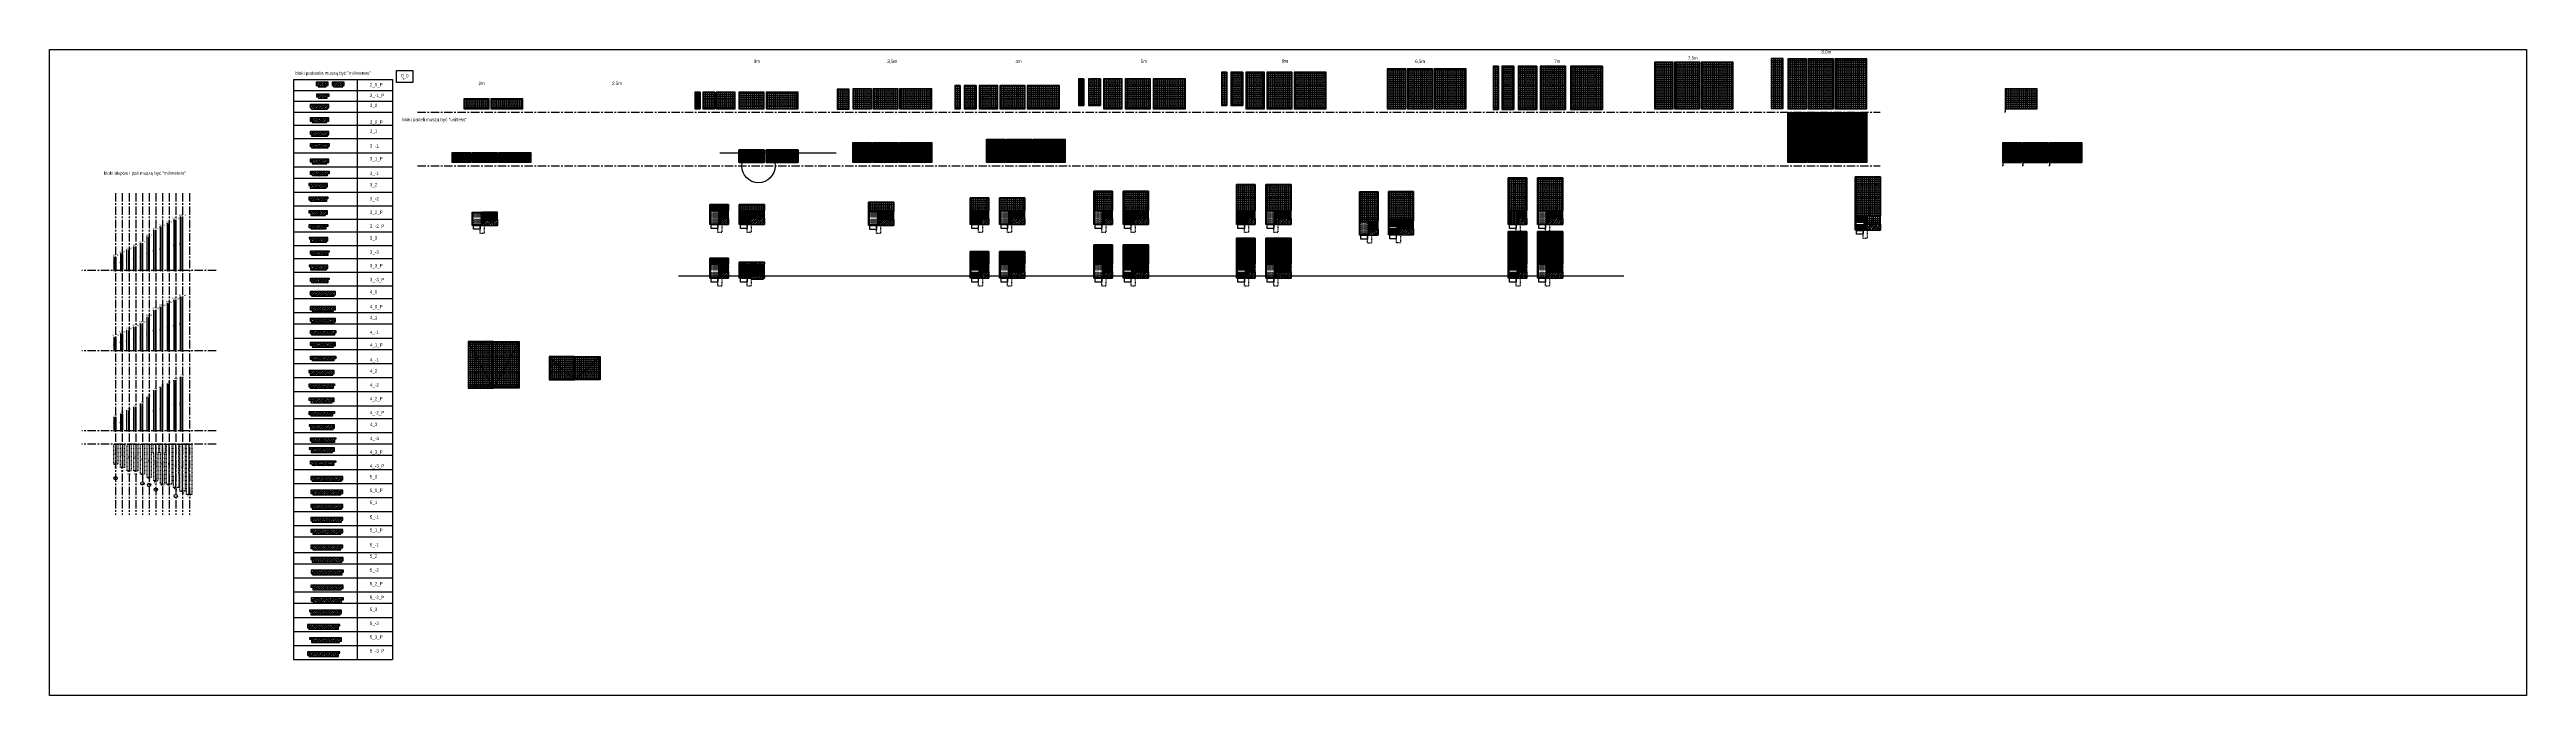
# Model space of a CAD drawing. Header units: millimetres. Extents: x 7 to 378, y -139 to -42.
import ezdxf

# ---------------------------------------------------------------- set-up
doc = ezdxf.new("R2010")
doc.units = ezdxf.units.MM
doc.linetypes.add('CENTER', pattern=[2, 1.25, -0.25, 0.25, -0.25])
doc.linetypes.add('DASHED', pattern=[0.75, 0.5, -0.25])
for name, color, linetype in [('m_pale', 1, 'Continuous'), ('m_panele', 7, 'Continuous'), ('m_podwaliny', 8, 'Continuous'), ('m_slupy', 7, 'Continuous'), ('m_tekst', 2, 'Continuous'), ('m_wymiary', 1, 'Continuous'), ('m_zestwienie', 1, 'Continuous')]:
    doc.layers.add(name, color=color, linetype=linetype)
doc.styles.add('CDMSTYLE', font='CDMSIMPL', dxfattribs={"width": 0.8, "bigfont": 'CDMBIGPL'})
doc.styles.get("Standard").update_dxf_attribs({"font": 'arial.ttf'})
doc.dimstyles.new('CDM-ME50MM', dxfattribs={"dimscale": 0.05, "dimtxt": 2.5, "dimasz": 1.5, "dimexe": 1.5, "dimexo": 5, "dimgap": 0.5, "dimtad": 1, "dimdec": 0, "dimlfac": 1000, "dimrnd": 1, "dimzin": 9, "dimtxsty": 'CDMSTYLE', "dimblk": 'OBLIQUE', "dimcen": 2.5, "dimdle": 1.5, "dimclrd": 9, "dimclre": 9, "dimadec": 1, "dimazin": 2, "dimtfac": 1, "dimtdec": 1, "dimtix": 1, "dimtmove": 2, "dimatfit": 3, "dimldrblk": 'DOT', "dimfxl": 1, "dimtvp": 1, "dimtolj": 1, "dimtzin": 0, "dimlwd": 25, "dimlwe": 25, "dimarcsym": 0})
pattern_1 = [(90, (0.1, 1), (-0.28575, 6e-17), []), (180, (0.1, 1), (-6e-17, -0.28575), [])]
pattern_2 = [(0, (0.1, 1), (0.0555625, 0.111125), [0, -0.111125])]
pattern_3 = [(90, (0.1, 1), (-0.28575, 6e-17), []), (180, (0.1, 1), (-6e-17, -0.28575), [])]
pattern_4 = [(0, (0.1, 1), (0.0555625, 0.111125), [0, -0.111125])]
pattern_5 = [(0, (0.1, 1), (0.0555625, 0.111125), [0, -0.111125])]
pattern_6 = [(90, (0.1, 1), (-0.28575, 6e-17), []), (180, (0.1, 1), (-6e-17, -0.28575), [])]
pattern_7 = [(45, (0, -0.5), (-0.224506, 0.224506), []), (45, (0.2245, -0.5), (-0.224506, 0.224506), [0.15875, -0.079375])]
pattern_8 = [(45, (-1743.18178, -1522.55767), (-0.224506403, 0.224506403), []), (45, (-1742.95727, -1522.55767), (-0.224506403, 0.224506403), [0.15875, -0.079375])]
pattern_9 = [(45, (-1743.18178, -1522.65767), (-0.224506403, 0.224506403), []), (45, (-1742.95727, -1522.65767), (-0.224506403, 0.224506403), [0.15875, -0.079375])]
pattern_10 = [(45, (-1743.18178, -1522.75767), (-0.224506403, 0.224506403), []), (45, (-1742.95727, -1522.75767), (-0.224506403, 0.224506403), [0.15875, -0.079375])]
pattern_11 = [(45, (-1743.18178, -1522.85767), (-0.224506403, 0.224506403), []), (45, (-1742.95727, -1522.85767), (-0.224506403, 0.224506403), [0.15875, -0.079375])]
pattern_12 = [(45, (-1743.18178, -1522.55767), (-0.224506403, 0.224506403), []), (45, (-1742.95727, -1522.55767), (-0.224506403, 0.224506403), [0.15875, -0.079375])]
pattern_13 = [(90, (0.1, 0.41), (-0.28575, 6e-17), []), (180, (0.1, 0.41), (-6e-17, -0.28575), [])]
pattern_14 = [(0, (0.1, 0.41), (0.0555625, 0.111125), [0, -0.111125])]
pattern_15 = [(90, (-1.5, 1.71), (-0.28575, 6e-17), []), (180, (-1.5, 1.71), (-6e-17, -0.28575), [])]
pattern_16 = [(0, (-1.5, 1.71), (0.0555625, 0.111125), [0, -0.111125])]
pattern_17 = [(0, (-147.98, -221.39), (0.079375, 0.15875), [0, -0.15875])]
pattern_18 = [(45, (-151.2667, -223.5827), (-0.2245064, 0.2245064), []), (45, (-151.0422, -223.5827), (-0.2245064, 0.2245064), [0.15875, -0.079375])]
pattern_19 = [(90, (-1e-12, -1), (-0.28575, 6e-17), []), (180, (-1e-12, -1), (-6e-17, -0.28575), [])]
pattern_20 = [(0, (-1e-12, -1), (0.0555625, 0.111125), [0, -0.111125])]
pattern_21 = [(0, (-346.90001, -278.24322), (0.0555625, 0.111125), [0, -0.111125])]
pattern_22 = [(90, (-346.9, -278.24322), (-0.28575, 6e-17), []), (180, (-346.9, -278.24322), (-6e-17, -0.28575), [])]
pattern_23 = [(0, (-344.70027, -270.53981), (3e-17, 0.09525), [])]
pattern_24 = [(90, (0.1, -1), (-0.28575, 6e-17), []), (180, (0.1, -1), (-6e-17, -0.28575), [])]
pattern_25 = [(0, (0.1, -1), (0.0555625, 0.111125), [0, -0.111125])]

# ---------------------------------------------------------------- blocks, each defined once
blk = doc.blocks.new('P1')
at = {"layer": 'm_pale', "color": 1, "linetype": 'DASHED', "ltscale": 0.005}
blk.add_lwpolyline([(-0.3, 0), (0.3, 0), (0.3, -3), (-0.3, -3)], close=True, dxfattribs=at)
at = {"layer": 'm_pale', "insert": (0, -3.5), "char_height": 0.25, "width": 0.5409, "attachment_point": 5}
blk.add_mtext('P1', dxfattribs=at)
blk = doc.blocks.new('P2')
at = {"layer": 'm_pale', "color": 1, "linetype": 'DASHED', "ltscale": 0.005}
blk.add_lwpolyline([(-0.3, 0), (0.3, 0), (0.3, -3.5), (-0.3, -3.5)], close=True, dxfattribs=at)
at = {"layer": 'm_pale', "insert": (0, -4), "char_height": 0.25, "width": 0.5409, "attachment_point": 5}
blk.add_mtext('P2', dxfattribs=at)
blk = doc.blocks.new('P3')
at = {"layer": 'm_pale', "color": 1, "linetype": 'DASHED', "ltscale": 0.005}
blk.add_lwpolyline([(-0.3, 0), (0.3, 0), (0.3, -4), (-0.3, -4)], close=True, dxfattribs=at)
at = {"layer": 'm_pale', "insert": (0, -4.5), "char_height": 0.25, "width": 0.5409, "attachment_point": 5}
blk.add_mtext('P3', dxfattribs=at)
blk = doc.blocks.new('P4')
at = {"layer": 'm_pale', "color": 1, "linetype": 'DASHED', "ltscale": 0.005}
blk.add_lwpolyline([(0.3, -1.3), (0.3, -1.3), (0.3, -4), (-0.3, -4), (-0.3, -1.3), (-0.3, -1.3), (-0.3, 0), (0.3, 0)], close=True, dxfattribs=at)
at = {"layer": 'm_pale', "insert": (0, -4.5), "char_height": 0.25, "width": 0.5409, "attachment_point": 5}
blk.add_mtext('P4', dxfattribs=at)
blk = doc.blocks.new('P5')
at = {"layer": 'm_pale', "color": 1, "linetype": 'DASHED', "ltscale": 0.005}
blk.add_lwpolyline([(0.3, -1.3), (0.3, -1.3), (0.3, -4.5), (-0.3, -4.5), (-0.3, -1.3), (-0.3, -1.3), (-0.3, 0), (0.3, 0)], close=True, dxfattribs=at)
at = {"layer": 'm_pale', "insert": (0, -5), "char_height": 0.25, "width": 0.5409, "attachment_point": 5}
blk.add_mtext('P5', dxfattribs=at)
blk = doc.blocks.new('P6')
at = {"layer": 'm_pale', "color": 1, "linetype": 'DASHED', "ltscale": 0.005}
blk.add_lwpolyline([(0.3, -1.3), (0.3, -1.3), (0.3, -5), (-0.3, -5), (-0.3, -1.3), (-0.3, -1.3), (-0.3, 0), (0.3, 0)], close=True, dxfattribs=at)
at = {"layer": 'm_pale', "insert": (0, -5.3), "char_height": 0.25, "width": 0.5409, "attachment_point": 5}
blk.add_mtext('P6', dxfattribs=at)
blk = doc.blocks.new('P_3_5_1')
at = {"layer": 'm_panele'}
h = blk.add_hatch(color=251, dxfattribs=at)
h.paths.add_polyline_path([(2.9, 5), (0.1, 5), (0.1, 0.5), (2.9, 0.5)])
h.paths.add_polyline_path([(0.15, 0.55), (0.15, 4.95), (2.85, 4.95), (2.85, 0.55)], flags=16)
h = blk.add_hatch(dxfattribs=at)
h.set_pattern_fill('ANSI37', color=251, scale=0.09, angle=45, style=0)
h.set_pattern_definition(pattern_1)
h.paths.add_polyline_path([(2.85, 0.55), (2.85, 4.95), (0.15, 4.95), (0.15, 0.55)])
h = blk.add_hatch(dxfattribs=at)
h.set_pattern_fill('DOTS', color=95, scale=0.07, style=0)
h.set_pattern_definition(pattern_2)
h.paths.add_polyline_path([(2.85, 0.55), (2.85, 4.95), (0.15, 4.95), (0.15, 0.55)])
at = {"layer": 'm_panele', "color": 251}
blk.add_lwpolyline([(0.1, 0.5), (2.9, 0.5), (2.9, 5), (0.1, 5), (0.1, 0.5)], dxfattribs=at)
blk.add_lwpolyline([(0.15, 0.55), (2.85, 0.55), (2.85, 4.95), (0.15, 4.95)], close=True, dxfattribs=at)
blk = doc.blocks.new('P_3_6_1')
at = {"layer": 'm_panele'}
h = blk.add_hatch(color=251, dxfattribs=at)
h.paths.add_polyline_path([(2.9, 6), (0.1, 6), (0.1, 0.5), (2.9, 0.5)])
h.paths.add_polyline_path([(0.15, 0.55), (0.15, 5.95), (2.85, 5.95), (2.85, 0.55)], flags=16)
h = blk.add_hatch(dxfattribs=at)
h.set_pattern_fill('ANSI37', color=251, scale=0.09, angle=45, style=0)
h.set_pattern_definition(pattern_3)
h.paths.add_polyline_path([(2.85, 0.55), (2.85, 5.95), (0.15, 5.95), (0.15, 0.55)])
h = blk.add_hatch(dxfattribs=at)
h.set_pattern_fill('DOTS', color=95, scale=0.07, style=0)
h.set_pattern_definition(pattern_4)
h.paths.add_polyline_path([(2.85, 0.55), (2.85, 5.95), (0.15, 5.95), (0.15, 0.55)])
at = {"layer": 'm_panele', "color": 251}
blk.add_lwpolyline([(0.1, 0.5), (2.9, 0.5), (2.9, 6), (0.1, 6), (0.1, 0.5)], dxfattribs=at)
blk.add_lwpolyline([(0.15, 0.55), (2.85, 0.55), (2.85, 5.95), (0.15, 5.95)], close=True, dxfattribs=at)
blk = doc.blocks.new('P_4_5_1')
at = {"layer": 'm_panele'}
h = blk.add_hatch(color=251, dxfattribs=at)
h.paths.add_polyline_path([(3.9, 5), (0.1, 5), (0.1, 0.5), (3.9, 0.5)])
h.paths.add_polyline_path([(0.15, 0.55), (0.15, 4.95), (3.85, 4.95), (3.85, 0.55)], flags=16)
h = blk.add_hatch(dxfattribs=at)
h.set_pattern_fill('ANSI37', color=251, scale=0.09, angle=45, style=0)
h.set_pattern_definition(pattern_1)
h.paths.add_polyline_path([(3.85, 4.95), (0.15, 4.95), (0.15, 0.55), (3.85, 0.55)])
h = blk.add_hatch(dxfattribs=at)
h.set_pattern_fill('DOTS', color=95, scale=0.07, style=0)
h.set_pattern_definition(pattern_2)
h.paths.add_polyline_path([(3.85, 4.95), (0.15, 4.95), (0.15, 0.55), (3.85, 0.55)])
at = {"layer": 'm_panele', "color": 251}
blk.add_lwpolyline([(0.1, 0.5), (3.9, 0.5), (3.9, 5), (0.1, 5), (0.1, 0.5)], dxfattribs=at)
blk.add_lwpolyline([(0.15, 0.55), (3.85, 0.55), (3.85, 4.95), (0.15, 4.95)], close=True, dxfattribs=at)
blk = doc.blocks.new('P_4_6_1')
at = {"layer": 'm_panele'}
h = blk.add_hatch(color=251, dxfattribs=at)
h.paths.add_polyline_path([(3.9, 6), (0.1, 6), (0.1, 0.5), (3.9, 0.5)])
h.paths.add_polyline_path([(0.15, 0.55), (0.15, 5.95), (3.85, 5.95), (3.85, 0.55)], flags=16)
h = blk.add_hatch(dxfattribs=at)
h.set_pattern_fill('ANSI37', color=251, scale=0.09, angle=45, style=0)
h.set_pattern_definition(pattern_3)
h.paths.add_polyline_path([(3.85, 5.95), (0.15, 5.95), (0.15, 0.55), (3.85, 0.55)])
h = blk.add_hatch(dxfattribs=at)
h.set_pattern_fill('DOTS', color=95, scale=0.07, style=0)
h.set_pattern_definition(pattern_4)
h.paths.add_polyline_path([(3.85, 5.95), (0.15, 5.95), (0.15, 0.55), (3.85, 0.55)])
at = {"layer": 'm_panele', "color": 251}
blk.add_lwpolyline([(0.1, 0.5), (3.9, 0.5), (3.9, 6), (0.1, 6), (0.1, 0.5)], dxfattribs=at)
blk.add_lwpolyline([(0.15, 0.55), (3.85, 0.55), (3.85, 5.95), (0.15, 5.95)], close=True, dxfattribs=at)
blk = doc.blocks.new('P_5_5_1')
at = {"layer": 'm_panele'}
h = blk.add_hatch(color=251, dxfattribs=at)
h.paths.add_polyline_path([(4.9, 5), (0.1, 5), (0.1, 0.5), (4.9, 0.5)])
h.paths.add_polyline_path([(0.15, 0.55), (0.15, 4.95), (4.85, 4.95), (4.85, 0.55)], flags=16)
h = blk.add_hatch(dxfattribs=at)
h.set_pattern_fill('ANSI37', color=251, scale=0.09, angle=45, style=0)
h.set_pattern_definition(pattern_1)
h.paths.add_polyline_path([(4.85, 4.95), (3.85, 4.95), (3.85, 0.55), (4.85, 0.55)])
h.paths.add_polyline_path([(3.85, 4.95), (0.15, 4.95), (0.15, 0.55), (3.85, 0.55)])
h = blk.add_hatch(dxfattribs=at)
h.set_pattern_fill('DOTS', color=95, scale=0.07, style=0)
h.set_pattern_definition(pattern_2)
h.paths.add_polyline_path([(4.85, 4.95), (3.85, 4.95), (3.85, 0.55), (4.85, 0.55)])
h.paths.add_polyline_path([(3.85, 4.95), (0.15, 4.95), (0.15, 0.55), (3.85, 0.55)])
at = {"layer": 'm_panele', "color": 251}
blk.add_lwpolyline([(0.1, 0.5), (4.9, 0.5), (4.9, 5), (0.1, 5), (0.1, 0.5)], dxfattribs=at)
blk.add_lwpolyline([(0.15, 0.55), (4.85, 0.55), (4.85, 4.95), (0.15, 4.95)], close=True, dxfattribs=at)
blk = doc.blocks.new('P_5_6_1')
at = {"layer": 'm_panele'}
h = blk.add_hatch(color=251, dxfattribs=at)
h.paths.add_polyline_path([(4.9, 6), (0.1, 6), (0.1, 0.5), (4.9, 0.5)])
h.paths.add_polyline_path([(4.85, 0.55), (0.15, 0.55), (0.15, 5.95), (4.85, 5.95)], flags=16)
h = blk.add_hatch(dxfattribs=at)
h.set_pattern_fill('ANSI37', color=251, scale=0.09, angle=45, style=0)
h.set_pattern_definition(pattern_3)
h.paths.add_polyline_path([(4.85, 5.95), (3.85, 5.95), (3.85, 0.55), (4.85, 0.55)])
h.paths.add_polyline_path([(3.85, 5.95), (0.15, 5.95), (0.15, 0.55), (3.85, 0.55)])
h = blk.add_hatch(dxfattribs=at)
h.set_pattern_fill('DOTS', color=95, scale=0.07, style=0)
h.set_pattern_definition(pattern_4)
h.paths.add_polyline_path([(4.85, 5.95), (3.85, 5.95), (3.85, 0.55), (4.85, 0.55)])
h.paths.add_polyline_path([(3.85, 5.95), (0.15, 5.95), (0.15, 0.55), (3.85, 0.55)])
at = {"layer": 'm_panele', "color": 251}
blk.add_lwpolyline([(0.1, 0.5), (4.9, 0.5), (4.9, 6), (0.1, 6), (0.1, 0.5)], dxfattribs=at)
blk.add_lwpolyline([(0.15, 0.55), (4.85, 0.55), (4.85, 5.95), (0.15, 5.95)], close=True, dxfattribs=at)
blk = doc.blocks.new('P_3_7_1')
at = {"layer": 'm_panele'}
h = blk.add_hatch(color=251, dxfattribs=at)
h.paths.add_polyline_path([(2.9, 7), (0.1, 7), (0.1, 0.5), (2.9, 0.5)])
h.paths.add_polyline_path([(0.15, 0.55), (0.15, 6.95), (2.85, 6.95), (2.85, 0.55)], flags=16)
h = blk.add_hatch(dxfattribs=at)
h.set_pattern_fill('DOTS', color=95, scale=0.07, style=0)
h.set_pattern_definition(pattern_5)
h.paths.add_polyline_path([(2.85, 6.45), (0.15, 6.45), (0.15, 0.55), (2.85, 0.55)])
h.paths.add_polyline_path([(2.85, 6.95), (0.15, 6.95), (0.15, 6.45), (2.85, 6.45)])
h = blk.add_hatch(dxfattribs=at)
h.set_pattern_fill('ANSI37', color=251, scale=0.09, angle=45, style=0)
h.set_pattern_definition(pattern_6)
h.paths.add_polyline_path([(2.85, 6.45), (0.15, 6.45), (0.15, 0.55), (2.85, 0.55)])
h.paths.add_polyline_path([(2.85, 6.95), (0.15, 6.95), (0.15, 6.45), (2.85, 6.45)])
at = {"layer": 'm_panele', "color": 251}
for p, q in [((2.85, 6.95), (0.15, 6.95)), ((0.15, 6.95), (0.15, 0.55)), ((2.85, 6.95), (2.85, 0.55)), ((2.9, 7), (2.9, 0.5)), ((0.15, 0.55), (2.85, 0.55))]:
    blk.add_line(p, q, dxfattribs=at)
for points in [[(2.9, 7), (0.1, 7), (0.1, 0.5)], [(0.1, 0.5), (2.9, 0.5)]]:
    blk.add_lwpolyline(points, dxfattribs=at)
blk = doc.blocks.new('P_4_7_1')
at = {"layer": 'm_panele'}
h = blk.add_hatch(color=251, dxfattribs=at)
h.paths.add_polyline_path([(3.9, 7), (0.1, 7), (0.1, 0.5), (3.9, 0.5)])
h.paths.add_polyline_path([(0.15, 0.55), (0.15, 6.95), (3.85, 6.95), (3.85, 0.55)], flags=16)
h = blk.add_hatch(dxfattribs=at)
h.set_pattern_fill('DOTS', color=95, scale=0.07, style=0)
h.set_pattern_definition(pattern_5)
h.paths.add_polyline_path([(2.85, 6.45), (0.15, 6.45), (0.15, 0.55), (2.85, 0.55)])
h.paths.add_polyline_path([(3.85, 6.95), (2.85, 6.95), (2.85, 0.55), (3.85, 0.55)])
h.paths.add_polyline_path([(2.85, 6.95), (0.15, 6.95), (0.15, 6.45), (2.85, 6.45)])
h = blk.add_hatch(dxfattribs=at)
h.set_pattern_fill('ANSI37', color=251, scale=0.09, angle=45, style=0)
h.set_pattern_definition(pattern_6)
h.paths.add_polyline_path([(2.85, 6.45), (0.15, 6.45), (0.15, 0.55), (2.85, 0.55)])
h.paths.add_polyline_path([(3.85, 6.95), (2.85, 6.95), (2.85, 0.55), (3.85, 0.55)])
h.paths.add_polyline_path([(2.85, 6.95), (0.15, 6.95), (0.15, 6.45), (2.85, 6.45)])
at = {"layer": 'm_panele', "color": 251}
for p, q in [((3.85, 6.95), (0.15, 6.95)), ((0.15, 6.95), (0.15, 0.55)), ((3.85, 6.95), (3.85, 0.55)), ((3.9, 7), (3.9, 0.5)), ((0.15, 0.55), (3.85, 0.55))]:
    blk.add_line(p, q, dxfattribs=at)
for points in [[(3.9, 7), (0.1, 7), (0.1, 0.5)], [(0.1, 0.5), (3.9, 0.5)]]:
    blk.add_lwpolyline(points, dxfattribs=at)
blk = doc.blocks.new('P_5_7_1')
at = {"layer": 'm_panele'}
h = blk.add_hatch(color=251, dxfattribs=at)
h.paths.add_polyline_path([(4.9, 7), (0.1, 7), (0.1, 0.5), (4.9, 0.5)])
h.paths.add_polyline_path([(4.85, 6.95), (4.85, 0.55), (0.15, 0.55), (0.15, 6.95)], flags=16)
h = blk.add_hatch(dxfattribs=at)
h.set_pattern_fill('DOTS', color=95, scale=0.07, style=0)
h.set_pattern_definition(pattern_5)
h.paths.add_polyline_path([(2.85, 6.45), (0.15, 6.45), (0.15, 0.55), (2.85, 0.55)])
h.paths.add_polyline_path([(4.85, 6.95), (3.85, 6.95), (3.85, 0.55), (4.85, 0.55)])
h.paths.add_polyline_path([(3.85, 6.95), (2.85, 6.95), (2.85, 0.55), (3.85, 0.55)])
h.paths.add_polyline_path([(2.85, 6.95), (0.15, 6.95), (0.15, 6.45), (2.85, 6.45)])
h = blk.add_hatch(dxfattribs=at)
h.set_pattern_fill('ANSI37', color=251, scale=0.09, angle=45, style=0)
h.set_pattern_definition(pattern_6)
h.paths.add_polyline_path([(2.85, 6.45), (0.15, 6.45), (0.15, 0.55), (2.85, 0.55)])
h.paths.add_polyline_path([(4.85, 6.95), (3.85, 6.95), (3.85, 0.55), (4.85, 0.55)])
h.paths.add_polyline_path([(3.85, 6.95), (2.85, 6.95), (2.85, 0.55), (3.85, 0.55)])
h.paths.add_polyline_path([(2.85, 6.95), (0.15, 6.95), (0.15, 6.45), (2.85, 6.45)])
at = {"layer": 'm_panele', "color": 251}
for p, q in [((4.85, 6.95), (0.15, 6.95)), ((0.15, 6.95), (0.15, 0.55)), ((4.85, 6.95), (4.85, 0.55)), ((4.9, 7), (4.9, 0.5)), ((0.15, 0.55), (4.85, 0.55))]:
    blk.add_line(p, q, dxfattribs=at)
for points in [[(4.9, 7), (0.1, 7), (0.1, 0.5)], [(0.1, 0.5), (4.9, 0.5)]]:
    blk.add_lwpolyline(points, dxfattribs=at)
blk = doc.blocks.new('P_5_4_1')
at = {"layer": 'm_panele'}
h = blk.add_hatch(color=251, dxfattribs=at)
h.paths.add_polyline_path([(4.9, 4), (0.1, 4), (0.1, 0.5), (4.9, 0.5)])
h.paths.add_polyline_path([(4.85, 3.95), (4.85, 0.55), (0.15, 0.55), (0.15, 3.95)], flags=16)
h = blk.add_hatch(dxfattribs=at)
h.set_pattern_fill('ANSI37', color=251, scale=0.09, angle=45, style=0)
h.set_pattern_definition(pattern_1)
h.paths.add_polyline_path([(4.85, 3.95), (3.85, 3.95), (3.85, 0.55), (4.85, 0.55)])
h.paths.add_polyline_path([(3.85, 3.95), (0.15, 3.95), (0.15, 0.55), (3.85, 0.55)])
h = blk.add_hatch(dxfattribs=at)
h.set_pattern_fill('DOTS', color=95, scale=0.07, style=0)
h.set_pattern_definition(pattern_2)
h.paths.add_polyline_path([(3.85, 3.95), (0.15, 3.95), (0.15, 0.55), (3.85, 0.55)])
h.paths.add_polyline_path([(4.85, 3.95), (3.85, 3.95), (3.85, 0.55), (4.85, 0.55)])
at = {"layer": 'm_panele', "color": 251}
blk.add_lwpolyline([(0.1, 0.5), (4.9, 0.5), (4.9, 4), (0.1, 4), (0.1, 0.5)], dxfattribs=at)
blk.add_lwpolyline([(0.15, 0.55), (4.85, 0.55), (4.85, 3.95), (0.15, 3.95)], close=True, dxfattribs=at)
blk = doc.blocks.new('P_4_4_1')
at = {"layer": 'm_panele'}
h = blk.add_hatch(color=251, dxfattribs=at)
h.paths.add_polyline_path([(3.9, 4), (0.1, 4), (0.1, 0.5), (3.9, 0.5)])
h.paths.add_polyline_path([(3.85, 0.55), (0.15, 0.55), (0.15, 3.95), (3.85, 3.95)], flags=16)
h = blk.add_hatch(dxfattribs=at)
h.set_pattern_fill('ANSI37', color=251, scale=0.09, angle=45, style=0)
h.set_pattern_definition(pattern_1)
h.paths.add_polyline_path([(3.85, 3.95), (0.15, 3.95), (0.15, 0.55), (3.85, 0.55)])
h = blk.add_hatch(dxfattribs=at)
h.set_pattern_fill('DOTS', color=95, scale=0.07, style=0)
h.set_pattern_definition(pattern_2)
h.paths.add_polyline_path([(3.85, 3.95), (0.15, 3.95), (0.15, 0.55), (3.85, 0.55)])
at = {"layer": 'm_panele', "color": 251}
blk.add_lwpolyline([(0.1, 0.5), (3.9, 0.5), (3.9, 4), (0.1, 4), (0.1, 0.5)], dxfattribs=at)
blk.add_lwpolyline([(0.15, 0.55), (3.85, 0.55), (3.85, 3.95), (0.15, 3.95)], close=True, dxfattribs=at)
blk = doc.blocks.new('P_3_4_1')
at = {"layer": 'm_panele'}
h = blk.add_hatch(color=251, dxfattribs=at)
h.paths.add_polyline_path([(2.9, 4), (0.1, 4), (0.1, 0.5), (2.9, 0.5)])
h.paths.add_polyline_path([(0.15, 0.55), (0.15, 3.95), (2.85, 3.95), (2.85, 0.55)], flags=16)
h = blk.add_hatch(dxfattribs=at)
h.set_pattern_fill('ANSI37', color=251, scale=0.09, angle=45, style=0)
h.set_pattern_definition(pattern_1)
h.paths.add_polyline_path([(2.85, 0.55), (2.85, 3.95), (0.15, 3.95), (0.15, 0.55)])
h = blk.add_hatch(dxfattribs=at)
h.set_pattern_fill('DOTS', color=95, scale=0.07, style=0)
h.set_pattern_definition(pattern_2)
h.paths.add_polyline_path([(2.85, 0.55), (2.85, 3.95), (0.15, 3.95), (0.15, 0.55)])
at = {"layer": 'm_panele', "color": 251}
blk.add_lwpolyline([(0.1, 0.5), (2.9, 0.5), (2.9, 4), (0.1, 4), (0.1, 0.5)], dxfattribs=at)
blk.add_lwpolyline([(0.15, 0.55), (2.85, 0.55), (2.85, 3.95), (0.15, 3.95)], close=True, dxfattribs=at)
blk = doc.blocks.new('P_5_3_1')
at = {"layer": 'm_panele'}
h = blk.add_hatch(color=251, dxfattribs=at)
h.paths.add_polyline_path([(4.9, 3), (0.1, 3), (0.1, 0.5), (4.9, 0.5)])
h.paths.add_polyline_path([(4.85, 0.55), (0.15, 0.55), (0.15, 2.95), (4.85, 2.95)], flags=16)
h = blk.add_hatch(dxfattribs=at)
h.set_pattern_fill('ANSI37', color=251, scale=0.09, angle=45, style=0)
h.paths.add_polyline_path([(4.85, 2.95), (0.15, 2.95), (0.15, 0.55), (4.85, 0.55)])
h = blk.add_hatch(dxfattribs=at)
h.set_pattern_fill('DOTS', color=95, scale=0.07, style=0)
h.paths.add_polyline_path([(4.85, 2.95), (0.15, 2.95), (0.15, 0.55), (4.85, 0.55)])
at = {"layer": 'm_panele', "color": 251}
blk.add_lwpolyline([(0.1, 0.5), (4.9, 0.5), (4.9, 3), (0.1, 3), (0.1, 0.5)], dxfattribs=at)
blk.add_lwpolyline([(0.15, 0.55), (4.85, 0.55), (4.85, 2.95), (0.15, 2.95)], close=True, dxfattribs=at)
blk = doc.blocks.new('P_4_3_1')
at = {"layer": 'm_panele'}
h = blk.add_hatch(color=251, dxfattribs=at)
h.paths.add_polyline_path([(3.9, 3), (0.1, 3), (0.1, 0.5), (3.9, 0.5)])
h.paths.add_polyline_path([(3.85, 0.55), (0.15, 0.55), (0.15, 2.95), (3.85, 2.95)], flags=16)
h = blk.add_hatch(dxfattribs=at)
h.set_pattern_fill('ANSI37', color=251, scale=0.09, angle=45, style=0)
h.paths.add_polyline_path([(3.85, 2.95), (0.15, 2.95), (0.15, 0.55), (3.85, 0.55)])
h = blk.add_hatch(dxfattribs=at)
h.set_pattern_fill('DOTS', color=95, scale=0.07, style=0)
h.paths.add_polyline_path([(3.85, 2.95), (0.15, 2.95), (0.15, 0.55), (3.85, 0.55)])
at = {"layer": 'm_panele', "color": 251}
blk.add_lwpolyline([(0.1, 0.5), (3.9, 0.5), (3.9, 3), (0.1, 3), (0.1, 0.5)], dxfattribs=at)
blk.add_lwpolyline([(0.15, 0.55), (3.85, 0.55), (3.85, 2.95), (0.15, 2.95)], close=True, dxfattribs=at)
blk = doc.blocks.new('P_3_3_1')
at = {"layer": 'm_panele'}
h = blk.add_hatch(color=251, dxfattribs=at)
h.paths.add_polyline_path([(2.9, 3), (0.1, 3), (0.1, 0.5), (2.9, 0.5)])
h.paths.add_polyline_path([(2.85, 2.95), (2.85, 0.55), (0.15, 0.55), (0.15, 2.95)], flags=16)
h = blk.add_hatch(dxfattribs=at)
h.set_pattern_fill('ANSI37', color=251, scale=0.09, angle=45, style=0)
h.set_pattern_definition(pattern_1)
h.paths.add_polyline_path([(2.85, 2.95), (0.15, 2.95), (0.15, 0.55), (2.85, 0.55)])
h = blk.add_hatch(dxfattribs=at)
h.set_pattern_fill('DOTS', color=95, scale=0.07, style=0)
h.set_pattern_definition(pattern_2)
h.paths.add_polyline_path([(2.85, 2.95), (0.15, 2.95), (0.15, 0.55), (2.85, 0.55)])
at = {"layer": 'm_panele', "color": 251}
blk.add_lwpolyline([(0.1, 0.5), (2.9, 0.5), (2.9, 3), (0.1, 3), (0.1, 0.5)], dxfattribs=at)
blk.add_lwpolyline([(0.15, 0.55), (2.85, 0.55), (2.85, 2.95), (0.15, 2.95)], close=True, dxfattribs=at)
blk = doc.blocks.new('*U29')
at = {"layer": 'm_panele'}
blk.add_hatch(color=23, dxfattribs=at).paths.add_polyline_path([(0.025, 0.95), (-0.025, 0.95), (-0.025, -0.95), (0.025, -0.95)])
at = {"layer": 'm_panele', "color": 23, "linetype": 'Continuous', "lineweight": 25}
blk.add_lwpolyline([(-0.025, -0.95), (0.025, -0.95), (0.025, 0.95), (-0.025, 0.95)], close=True, dxfattribs=at)
blk = doc.blocks.new('*U28')
at = {"layer": 'm_tekst', "color": 0, "linetype": 'ByBlock', "lineweight": -2, "transparency": 16777216}
for p in [(0, 0), (0.1, 0), (0.2, 0), (0.3, 0), (0.4, 0), (0.5, 0), (0.6, 0), (0.7, 0), (0.8, 0), (0.9, 0), (1, 0), (1.1, 0), (1.2, 0), (1.3, 0), (1.4, 0), (1.5, 0), (1.6, 0), (1.7, 0), (1.8, 0), (1.9, 0), (2, 0), (2.1, 0), (2.2, 0), (2.3, 0), (2.4, 0), (2.5, 0), (2.6, 0), (2.7, 0), (2.8, 0), (2.9, 0), (3, 0), (3.1, 0), (3.2, 0), (3.3, 0), (3.4, 0), (3.5, 0), (3.6, 0), (3.7, 0)]:
    blk.add_blockref('*U29', p, dxfattribs=at)
blk = doc.blocks.new('P_4_3_2')
at = {"layer": 'm_panele', "color": 23}
blk.add_lwpolyline([(0.1, 0.5), (0.1, 2.4), (3.9, 2.4), (3.9, 0.5)], close=True, dxfattribs=at)
at = {"layer": 'm_tekst', "color": 1, "linetype": 'Continuous', "lineweight": 25}
blk.add_blockref('*U28', (0.15, 1.45), dxfattribs=at)
blk = doc.blocks.new('P_5_3_2')
at = {"layer": 'm_panele'}
for points in [[(0.17, 2.4), (0.12, 2.4), (0.12, 0.5), (0.17, 0.5)], [(0.27, 2.4), (0.22, 2.4), (0.22, 0.5), (0.27, 0.5)], [(0.37, 2.4), (0.32, 2.4), (0.32, 0.5), (0.37, 0.5)], [(0.47, 2.4), (0.42, 2.4), (0.42, 0.5), (0.47, 0.5)], [(0.57, 2.4), (0.52, 2.4), (0.52, 0.5), (0.57, 0.5)], [(0.67, 2.4), (0.62, 2.4), (0.62, 0.5), (0.67, 0.5)], [(0.77, 2.4), (0.72, 2.4), (0.72, 0.5), (0.77, 0.5)], [(0.87, 2.4), (0.82, 2.4), (0.82, 0.5), (0.87, 0.5)], [(0.97, 2.4), (0.92, 2.4), (0.92, 0.5), (0.97, 0.5)], [(1.07, 2.4), (1.02, 2.4), (1.02, 0.5), (1.07, 0.5)], [(1.17, 2.4), (1.12, 2.4), (1.12, 0.5), (1.17, 0.5)], [(1.27, 2.4), (1.22, 2.4), (1.22, 0.5), (1.27, 0.5)], [(1.37, 2.4), (1.32, 2.4), (1.32, 0.5), (1.37, 0.5)], [(1.47, 2.4), (1.42, 2.4), (1.42, 0.5), (1.47, 0.5)], [(1.57, 2.4), (1.52, 2.4), (1.52, 0.5), (1.57, 0.5)], [(1.67, 2.4), (1.62, 2.4), (1.62, 0.5), (1.67, 0.5)], [(1.77, 2.4), (1.72, 2.4), (1.72, 0.5), (1.77, 0.5)], [(1.87, 2.4), (1.82, 2.4), (1.82, 0.5), (1.87, 0.5)], [(1.97, 2.4), (1.92, 2.4), (1.92, 0.5), (1.97, 0.5)], [(2.07, 2.4), (2.02, 2.4), (2.02, 0.5), (2.07, 0.5)], [(2.17, 2.4), (2.12, 2.4), (2.12, 0.5), (2.17, 0.5)], [(2.27, 2.4), (2.22, 2.4), (2.22, 0.5), (2.27, 0.5)], [(2.37, 2.4), (2.32, 2.4), (2.32, 0.5), (2.37, 0.5)], [(2.47, 2.4), (2.42, 2.4), (2.42, 0.5), (2.47, 0.5)], [(2.57, 2.4), (2.52, 2.4), (2.52, 0.5), (2.57, 0.5)], [(2.67, 2.4), (2.62, 2.4), (2.62, 0.5), (2.67, 0.5)], [(2.77, 2.4), (2.72, 2.4), (2.72, 0.5), (2.77, 0.5)], [(2.87, 2.4), (2.82, 2.4), (2.82, 0.5), (2.87, 0.5)], [(2.97, 2.4), (2.92, 2.4), (2.92, 0.5), (2.97, 0.5)], [(3.07, 2.4), (3.02, 2.4), (3.02, 0.5), (3.07, 0.5)], [(3.17, 2.4), (3.12, 2.4), (3.12, 0.5), (3.17, 0.5)], [(3.27, 2.4), (3.22, 2.4), (3.22, 0.5), (3.27, 0.5)], [(3.37, 2.4), (3.32, 2.4), (3.32, 0.5), (3.37, 0.5)], [(3.47, 2.4), (3.42, 2.4), (3.42, 0.5), (3.47, 0.5)], [(3.57, 2.4), (3.52, 2.4), (3.52, 0.5), (3.57, 0.5)], [(3.67, 2.4), (3.62, 2.4), (3.62, 0.5), (3.67, 0.5)], [(3.77, 2.4), (3.72, 2.4), (3.72, 0.5), (3.77, 0.5)], [(3.87, 2.4), (3.82, 2.4), (3.82, 0.5), (3.87, 0.5)], [(3.97, 2.4), (3.92, 2.4), (3.92, 0.5), (3.97, 0.5)], [(4.07, 2.4), (4.02, 2.4), (4.02, 0.5), (4.07, 0.5)], [(4.17, 2.4), (4.12, 2.4), (4.12, 0.5), (4.17, 0.5)], [(4.27, 2.4), (4.22, 2.4), (4.22, 0.5), (4.27, 0.5)], [(4.37, 2.4), (4.32, 2.4), (4.32, 0.5), (4.37, 0.5)], [(4.47, 2.4), (4.42, 2.4), (4.42, 0.5), (4.47, 0.5)], [(4.57, 2.4), (4.52, 2.4), (4.52, 0.5), (4.57, 0.5)], [(4.67, 2.4), (4.62, 2.4), (4.62, 0.5), (4.67, 0.5)], [(4.77, 2.4), (4.72, 2.4), (4.72, 0.5), (4.77, 0.5)], [(4.87, 2.4), (4.82, 2.4), (4.82, 0.5), (4.87, 0.5)]]:
    blk.add_hatch(color=23, dxfattribs=at).paths.add_polyline_path(points)
at = {"layer": 'm_panele', "color": 1}
blk.add_lwpolyline([(0.1, 0.5), (0.1, 2.4), (4.9, 2.4), (4.9, 0.5)], close=True, dxfattribs=at)
at = {"layer": 'm_panele', "color": 23, "linetype": 'Continuous', "lineweight": 25}
for points in [[(0.12, 0.5), (0.17, 0.5), (0.17, 2.4), (0.12, 2.4)], [(0.22, 0.5), (0.27, 0.5), (0.27, 2.4), (0.22, 2.4)], [(0.32, 0.5), (0.37, 0.5), (0.37, 2.4), (0.32, 2.4)], [(0.42, 0.5), (0.47, 0.5), (0.47, 2.4), (0.42, 2.4)], [(0.52, 0.5), (0.57, 0.5), (0.57, 2.4), (0.52, 2.4)], [(0.62, 0.5), (0.67, 0.5), (0.67, 2.4), (0.62, 2.4)], [(0.72, 0.5), (0.77, 0.5), (0.77, 2.4), (0.72, 2.4)], [(0.82, 0.5), (0.87, 0.5), (0.87, 2.4), (0.82, 2.4)], [(0.92, 0.5), (0.97, 0.5), (0.97, 2.4), (0.92, 2.4)], [(1.02, 0.5), (1.07, 0.5), (1.07, 2.4), (1.02, 2.4)], [(1.12, 0.5), (1.17, 0.5), (1.17, 2.4), (1.12, 2.4)], [(1.22, 0.5), (1.27, 0.5), (1.27, 2.4), (1.22, 2.4)], [(1.32, 0.5), (1.37, 0.5), (1.37, 2.4), (1.32, 2.4)], [(1.42, 0.5), (1.47, 0.5), (1.47, 2.4), (1.42, 2.4)], [(1.52, 0.5), (1.57, 0.5), (1.57, 2.4), (1.52, 2.4)], [(1.62, 0.5), (1.67, 0.5), (1.67, 2.4), (1.62, 2.4)], [(1.72, 0.5), (1.77, 0.5), (1.77, 2.4), (1.72, 2.4)], [(1.82, 0.5), (1.87, 0.5), (1.87, 2.4), (1.82, 2.4)], [(1.92, 0.5), (1.97, 0.5), (1.97, 2.4), (1.92, 2.4)], [(2.02, 0.5), (2.07, 0.5), (2.07, 2.4), (2.02, 2.4)], [(2.12, 0.5), (2.17, 0.5), (2.17, 2.4), (2.12, 2.4)], [(2.22, 0.5), (2.27, 0.5), (2.27, 2.4), (2.22, 2.4)], [(2.32, 0.5), (2.37, 0.5), (2.37, 2.4), (2.32, 2.4)], [(2.42, 0.5), (2.47, 0.5), (2.47, 2.4), (2.42, 2.4)], [(2.52, 0.5), (2.57, 0.5), (2.57, 2.4), (2.52, 2.4)], [(2.62, 0.5), (2.67, 0.5), (2.67, 2.4), (2.62, 2.4)], [(2.72, 0.5), (2.77, 0.5), (2.77, 2.4), (2.72, 2.4)], [(2.82, 0.5), (2.87, 0.5), (2.87, 2.4), (2.82, 2.4)], [(2.92, 0.5), (2.97, 0.5), (2.97, 2.4), (2.92, 2.4)], [(3.02, 0.5), (3.07, 0.5), (3.07, 2.4), (3.02, 2.4)], [(3.12, 0.5), (3.17, 0.5), (3.17, 2.4), (3.12, 2.4)], [(3.22, 0.5), (3.27, 0.5), (3.27, 2.4), (3.22, 2.4)], [(3.32, 0.5), (3.37, 0.5), (3.37, 2.4), (3.32, 2.4)], [(3.42, 0.5), (3.47, 0.5), (3.47, 2.4), (3.42, 2.4)], [(3.52, 0.5), (3.57, 0.5), (3.57, 2.4), (3.52, 2.4)], [(3.62, 0.5), (3.67, 0.5), (3.67, 2.4), (3.62, 2.4)], [(3.72, 0.5), (3.77, 0.5), (3.77, 2.4), (3.72, 2.4)], [(3.82, 0.5), (3.87, 0.5), (3.87, 2.4), (3.82, 2.4)], [(3.92, 0.5), (3.97, 0.5), (3.97, 2.4), (3.92, 2.4)], [(4.02, 0.5), (4.07, 0.5), (4.07, 2.4), (4.02, 2.4)], [(4.12, 0.5), (4.17, 0.5), (4.17, 2.4), (4.12, 2.4)], [(4.22, 0.5), (4.27, 0.5), (4.27, 2.4), (4.22, 2.4)], [(4.32, 0.5), (4.37, 0.5), (4.37, 2.4), (4.32, 2.4)], [(4.42, 0.5), (4.47, 0.5), (4.47, 2.4), (4.42, 2.4)], [(4.52, 0.5), (4.57, 0.5), (4.57, 2.4), (4.52, 2.4)], [(4.62, 0.5), (4.67, 0.5), (4.67, 2.4), (4.62, 2.4)], [(4.72, 0.5), (4.77, 0.5), (4.77, 2.4), (4.72, 2.4)], [(4.82, 0.5), (4.87, 0.5), (4.87, 2.4), (4.82, 2.4)]]:
    blk.add_lwpolyline(points, close=True, dxfattribs=at)
blk = doc.blocks.new('4_0')
at = {"layer": 'm_podwaliny'}
h = blk.add_hatch(dxfattribs=at)
h.set_pattern_fill('ANSI33', color=8, scale=0.05, style=0)
h.set_pattern_definition(pattern_7)
edge = h.paths.add_edge_path(flags=16)
edge.add_arc((2, 0), 0.0173, 0, 360)
h.paths.add_polyline_path([(1.82, -0.16), (2.2, -0.16)], flags=16)
h.paths.add_polyline_path([(0.3, -0.2), (3.7, -0.2), (3.7, 0), (3.9, 0), (3.9, 0.5), (0.1, 0.5), (0.1, 0), (0.3, 0)])
blk.add_lwpolyline([(0.3, 0), (0.3, -0.2), (3.7, -0.2), (3.7, 0), (3.9, 0), (3.9, 0.5), (0.1, 0.5), (0.1, 0), (0.3, 0)], dxfattribs=at)
at = {"layer": 'm_podwaliny', "color": 7, "insert": (1.75, 0.28), "char_height": 0.2, "width": 0.2656, "attachment_point": 1}
blk.add_mtext('{\\fVerdana|b0|i0|c238|p34;4_0}', dxfattribs=at)
blk = doc.blocks.new('5_0')
at = {"layer": 'm_podwaliny'}
h = blk.add_hatch(dxfattribs=at)
h.set_pattern_fill('ANSI33', color=8, scale=0.05, style=0)
h.set_pattern_definition(pattern_8)
h.paths.add_polyline_path([(4.9, 0), (4.9, 0.5), (0.1, 0.5), (0.1, 0), (0.3, 0), (0.3, -0.2), (4.7, -0.2), (4.7, 0)])
blk.add_lwpolyline([(4.9, 0), (4.9, 0.5), (0.1, 0.5), (0.1, 0), (0.3, 0), (0.3, -0.2), (4.7, -0.2), (4.7, 0)], close=True, dxfattribs=at)
at = {"layer": 'm_podwaliny', "color": 7, "insert": (2.25, 0.29), "char_height": 0.2, "width": 0.2656, "attachment_point": 1}
blk.add_mtext('{\\fVerdana|b0|i0|c238|p34;5_0}', dxfattribs=at)
blk = doc.blocks.new('5_1')
at = {"layer": 'm_podwaliny'}
h = blk.add_hatch(dxfattribs=at)
h.set_pattern_fill('ANSI33', color=8, scale=0.05, style=0)
h.set_pattern_definition(pattern_9)
h.paths.add_polyline_path([(4.9, -0.1), (4.9, 0.4), (0.1, 0.4), (0.1, 0), (0.3, 0), (0.3, -0.3), (4.7, -0.3), (4.7, -0.1)])
blk.add_lwpolyline([(4.9, -0.1), (4.9, 0.4), (0.1, 0.4), (0.1, 0), (0.3, 0), (0.3, -0.3), (4.7, -0.3), (4.7, -0.1)], close=True, dxfattribs=at)
at = {"layer": 'm_podwaliny', "color": 7, "insert": (2.25, 0.19), "char_height": 0.2, "width": 0.2656, "attachment_point": 1}
blk.add_mtext('{\\fVerdana|b0|i0|c238|p34;5_1}', dxfattribs=at)
blk = doc.blocks.new('4_1')
at = {"layer": 'm_podwaliny'}
h = blk.add_hatch(dxfattribs=at)
h.set_pattern_fill('ANSI33', color=8, scale=0.05, style=0)
h.set_pattern_definition(pattern_9)
h.paths.add_polyline_path([(3.9, -0.1), (3.9, 0.4), (0.1, 0.4), (0.1, 0), (0.3, 0), (0.3, -0.3), (3.7, -0.3), (3.7, -0.1)])
blk.add_lwpolyline([(3.9, -0.1), (3.9, 0.4), (0.1, 0.4), (0.1, 0), (0.3, 0), (0.3, -0.3), (3.7, -0.3), (3.7, -0.1)], close=True, dxfattribs=at)
at = {"layer": 'm_podwaliny', "color": 7, "insert": (1.75, 0.19), "char_height": 0.2, "width": 0.2656, "attachment_point": 1}
blk.add_mtext('{\\fVerdana|b0|i0|c238|p34;4_1}', dxfattribs=at)
blk = doc.blocks.new('4_2')
at = {"layer": 'm_podwaliny'}
h = blk.add_hatch(dxfattribs=at)
h.set_pattern_fill('ANSI33', color=8, scale=0.05, style=0)
h.set_pattern_definition(pattern_10)
h.paths.add_polyline_path([(3.9, -0.2), (3.9, 0.3), (0.1, 0.3), (0.1, 0), (0.3, 0), (0.3, -0.4), (3.7, -0.4), (3.7, -0.2)])
blk.add_lwpolyline([(3.9, -0.2), (3.9, 0.3), (0.1, 0.3), (0.1, 0), (0.3, 0), (0.3, -0.4), (3.7, -0.4), (3.7, -0.2)], close=True, dxfattribs=at)
at = {"layer": 'm_podwaliny', "color": 7, "insert": (1.75, 0.09), "char_height": 0.2, "width": 0.2656, "attachment_point": 1}
blk.add_mtext('{\\fVerdana|b0|i0|c238|p34;4_2}', dxfattribs=at)
blk = doc.blocks.new('4_3')
at = {"layer": 'm_podwaliny'}
h = blk.add_hatch(dxfattribs=at)
h.set_pattern_fill('ANSI33', color=8, scale=0.05, style=0)
h.set_pattern_definition(pattern_11)
h.paths.add_polyline_path([(3.9, -0.3), (3.9, 0.2), (0.1, 0.2), (0.1, 0), (0.3, 0), (0.3, -0.5), (3.7, -0.5), (3.7, -0.3)])
blk.add_lwpolyline([(3.9, -0.3), (3.9, 0.2), (0.1, 0.2), (0.1, 0), (0.3, 0), (0.3, -0.5), (3.7, -0.5), (3.7, -0.3)], close=True, dxfattribs=at)
at = {"layer": 'm_podwaliny', "color": 7, "insert": (1.75, -0.01), "char_height": 0.2, "width": 0.2656, "attachment_point": 1}
blk.add_mtext('{\\fVerdana|b0|i0|c238|p34;4_3}', dxfattribs=at)
blk = doc.blocks.new('5_2')
at = {"layer": 'm_podwaliny'}
h = blk.add_hatch(dxfattribs=at)
h.set_pattern_fill('ANSI33', color=8, scale=0.05, style=0)
h.set_pattern_definition(pattern_10)
h.paths.add_polyline_path([(4.9, -0.2), (4.9, 0.3), (0.1, 0.3), (0.1, 0), (0.3, 0), (0.3, -0.4), (4.7, -0.4), (4.7, -0.2)])
blk.add_lwpolyline([(4.9, -0.2), (4.9, 0.3), (0.1, 0.3), (0.1, 0), (0.3, 0), (0.3, -0.4), (4.7, -0.4), (4.7, -0.2)], close=True, dxfattribs=at)
for points in [[(0.1, 0), (0.3, 0)], [(0.3, 0), (0.3, 0)]]:
    blk.add_lwpolyline(points, dxfattribs=at)
at = {"layer": 'm_podwaliny', "color": 7, "insert": (2.25, 0.09), "char_height": 0.2, "width": 0.2656, "attachment_point": 1}
blk.add_mtext('{\\fVerdana|b0|i0|c238|p34;5_2}', dxfattribs=at)
blk = doc.blocks.new('5_3')
at = {"layer": 'm_podwaliny'}
h = blk.add_hatch(dxfattribs=at)
h.set_pattern_fill('ANSI33', color=8, scale=0.05, style=0)
h.set_pattern_definition(pattern_11)
h.paths.add_polyline_path([(4.9, -0.3), (4.9, 0.2), (0.1, 0.2), (0.1, 0), (0.3, 0), (0.3, -0.5), (4.7, -0.5), (4.7, -0.3)])
blk.add_lwpolyline([(4.9, -0.3), (4.9, 0.2), (0.1, 0.2), (0.1, 0), (0.3, 0), (0.3, -0.5), (4.7, -0.5), (4.7, -0.3)], close=True, dxfattribs=at)
for points in [[(0.1, 0), (0.3, 0)], [(0.3, -0.1), (0.3, 0)]]:
    blk.add_lwpolyline(points, dxfattribs=at)
at = {"layer": 'm_podwaliny', "color": 7, "insert": (2.25, -0.01), "char_height": 0.2, "width": 0.2656, "attachment_point": 1}
blk.add_mtext('{\\fVerdana|b0|i0|c238|p34;5_3}', dxfattribs=at)
blk = doc.blocks.new('4_-1')
at = {"layer": 'm_podwaliny'}
h = blk.add_hatch(dxfattribs=at)
h.set_pattern_fill('ANSI33', color=8, scale=0.05, style=0)
h.set_pattern_definition(pattern_12)
h.paths.add_polyline_path([(0.1, 0), (0.1, 0.5), (3.9, 0.5), (3.9, 0.1), (3.7, 0.1), (3.7, -0.2), (0.3, -0.2), (0.3, 0)])
blk.add_lwpolyline([(0.1, 0), (0.1, 0.5), (3.9, 0.5), (3.9, 0.1), (3.7, 0.1), (3.7, -0.2), (0.3, -0.2), (0.3, 0)], close=True, dxfattribs=at)
at = {"layer": 'm_podwaliny', "color": 7, "insert": (2.25, 0.29), "char_height": 0.2, "width": 0.2656, "attachment_point": 3}
blk.add_mtext('{\\fVerdana|b0|i0|c238|p34;4_1}', dxfattribs=at)
blk = doc.blocks.new('4_-2')
at = {"layer": 'm_podwaliny'}
h = blk.add_hatch(dxfattribs=at)
h.set_pattern_fill('ANSI33', color=8, scale=0.05, style=0)
h.set_pattern_definition(pattern_12)
h.paths.add_polyline_path([(0.1, 0), (0.1, 0.5), (3.9, 0.5), (3.9, 0.2), (3.7, 0.2), (3.7, -0.2), (0.3, -0.2), (0.3, 0)])
blk.add_lwpolyline([(0.1, 0), (0.1, 0.5), (3.9, 0.5), (3.9, 0.2), (3.7, 0.2), (3.7, -0.2), (0.3, -0.2), (0.3, 0)], close=True, dxfattribs=at)
at = {"layer": 'm_podwaliny', "color": 7, "insert": (2.25, 0.29), "char_height": 0.2, "width": 0.2656, "attachment_point": 3}
blk.add_mtext('{\\fVerdana|b0|i0|c238|p34;4_2}', dxfattribs=at)
blk = doc.blocks.new('4_-3')
at = {"layer": 'm_podwaliny'}
h = blk.add_hatch(dxfattribs=at)
h.set_pattern_fill('ANSI33', color=8, scale=0.05, style=0)
h.set_pattern_definition(pattern_12)
h.paths.add_polyline_path([(0.1, 0), (0.1, 0.5), (3.9, 0.5), (3.9, 0.3), (3.7, 0.3), (3.7, -0.2), (0.3, -0.2), (0.3, 0)])
blk.add_lwpolyline([(0.1, 0), (0.1, 0.5), (3.9, 0.5), (3.9, 0.3), (3.7, 0.3), (3.7, -0.2), (0.3, -0.2), (0.3, 0)], close=True, dxfattribs=at)
at = {"layer": 'm_podwaliny', "color": 7, "insert": (2.25, 0.29), "char_height": 0.2, "width": 0.2656, "attachment_point": 3}
blk.add_mtext('{\\fVerdana|b0|i0|c238|p34;4_3_P}', dxfattribs=at)
blk = doc.blocks.new('5_-1')
at = {"layer": 'm_podwaliny'}
h = blk.add_hatch(dxfattribs=at)
h.set_pattern_fill('ANSI33', color=8, scale=0.05, style=0)
h.set_pattern_definition(pattern_12)
h.paths.add_polyline_path([(4.9, 0.1), (4.9, 0.5), (0.1, 0.5), (0.1, 0), (0.3, 0), (0.3, -0.2), (4.7, -0.2), (4.7, 0.1)])
blk.add_lwpolyline([(4.9, 0.1), (4.9, 0.5), (0.1, 0.5), (0.1, 0), (0.3, 0), (0.3, -0.2), (4.7, -0.2), (4.7, 0.1)], close=True, dxfattribs=at)
at = {"layer": 'm_podwaliny', "color": 7, "insert": (2.25, 0.29), "char_height": 0.2, "width": 0.2656, "attachment_point": 1}
blk.add_mtext('{\\fVerdana|b0|i0|c238|p34;5_1}', dxfattribs=at)
blk = doc.blocks.new('5_-2')
at = {"layer": 'm_podwaliny'}
h = blk.add_hatch(dxfattribs=at)
h.set_pattern_fill('ANSI33', color=8, scale=0.05, style=0)
h.set_pattern_definition(pattern_12)
h.paths.add_polyline_path([(4.9, 0.2), (4.9, 0.5), (0.1, 0.5), (0.1, 0), (0.3, 0), (0.3, -0.2), (4.7, -0.2), (4.7, 0.2)])
blk.add_lwpolyline([(4.9, 0.2), (4.9, 0.5), (0.1, 0.5), (0.1, 0), (0.3, 0), (0.3, -0.2), (4.7, -0.2), (4.7, 0.2)], close=True, dxfattribs=at)
for points in [[(4.9, 0.2), (4.7, 0.2)], [(4.7, 0.2), (4.7, 0.2)]]:
    blk.add_lwpolyline(points, dxfattribs=at)
at = {"layer": 'm_podwaliny', "color": 7, "insert": (2.25, 0.29), "char_height": 0.2, "width": 0.2656, "attachment_point": 1}
blk.add_mtext('{\\fVerdana|b0|i0|c238|p34;5_2}', dxfattribs=at)
blk = doc.blocks.new('5_-3')
at = {"layer": 'm_podwaliny'}
h = blk.add_hatch(dxfattribs=at)
h.set_pattern_fill('ANSI33', color=8, scale=0.05, style=0)
h.set_pattern_definition(pattern_12)
h.paths.add_polyline_path([(4.9, 0.3), (4.9, 0.5), (0.1, 0.5), (0.1, 0), (0.3, 0), (0.3, -0.2), (4.7, -0.2), (4.7, 0.3)])
blk.add_lwpolyline([(4.9, 0.3), (4.9, 0.5), (0.1, 0.5), (0.1, 0), (0.3, 0), (0.3, -0.2), (4.7, -0.2), (4.7, 0.3)], close=True, dxfattribs=at)
for points in [[(4.9, 0.3), (4.7, 0.3)], [(4.7, 0.3), (4.7, 0.3)]]:
    blk.add_lwpolyline(points, dxfattribs=at)
at = {"layer": 'm_podwaliny', "color": 7, "insert": (2.25, 0.29), "char_height": 0.2, "width": 0.2656, "attachment_point": 1}
blk.add_mtext('{\\fVerdana|b0|i0|c238|p34;5_3}', dxfattribs=at)
blk = doc.blocks.new('P_1_3_1')
at = {"layer": 'm_panele'}
h = blk.add_hatch(color=251, dxfattribs=at)
h.paths.add_polyline_path([(0.9, 3), (0.1, 3), (0.1, 0.5), (0.9, 0.5)])
h.paths.add_polyline_path([(0.85, 0.55), (0.15, 0.55), (0.15, 2.95), (0.85, 2.95)], flags=16)
h = blk.add_hatch(dxfattribs=at)
h.set_pattern_fill('DOTS', color=95, scale=0.07, style=0)
h.set_pattern_definition(pattern_5)
h.paths.add_polyline_path([(0.85, 2.95), (0.15, 2.95), (0.15, 0.55), (0.85, 0.55)])
h = blk.add_hatch(dxfattribs=at)
h.set_pattern_fill('ANSI37', color=251, scale=0.09, angle=45, style=0)
h.set_pattern_definition(pattern_6)
h.paths.add_polyline_path([(0.85, 2.95), (0.15, 2.95), (0.15, 0.55), (0.85, 0.55)])
at = {"layer": 'm_panele', "color": 251}
for p, q in [((0.85, 2.95), (0.15, 2.95)), ((0.15, 2.95), (0.15, 0.55)), ((0.15, 0.55), (0.85, 0.55)), ((0.85, 2.95), (0.85, 0.55)), ((0.9, 3), (0.9, 0.5))]:
    blk.add_line(p, q, dxfattribs=at)
for points in [[(0.9, 3), (0.1, 3), (0.1, 0.5)], [(0.1, 0.5), (0.9, 0.5)]]:
    blk.add_lwpolyline(points, dxfattribs=at)
blk = doc.blocks.new('P_1_4_1')
at = {"layer": 'm_panele'}
h = blk.add_hatch(color=251, dxfattribs=at)
h.paths.add_polyline_path([(0.9, 4), (0.1, 4), (0.1, 0.5), (0.9, 0.5)])
h.paths.add_polyline_path([(0.85, 0.55), (0.15, 0.55), (0.15, 3.95), (0.85, 3.95)], flags=16)
h = blk.add_hatch(dxfattribs=at)
h.set_pattern_fill('DOTS', color=95, scale=0.07, style=0)
h.set_pattern_definition(pattern_5)
h.paths.add_polyline_path([(0.85, 3.95), (0.15, 3.95), (0.15, 0.55), (0.85, 0.55)])
h = blk.add_hatch(dxfattribs=at)
h.set_pattern_fill('ANSI37', color=251, scale=0.09, angle=45, style=0)
h.set_pattern_definition(pattern_6)
h.paths.add_polyline_path([(0.85, 3.95), (0.15, 3.95), (0.15, 0.55), (0.85, 0.55)])
at = {"layer": 'm_panele', "color": 251}
for p, q in [((0.85, 3.95), (0.15, 3.95)), ((0.15, 3.95), (0.15, 0.55)), ((0.85, 3.95), (0.85, 0.55)), ((0.9, 4), (0.9, 0.5)), ((0.15, 0.55), (0.85, 0.55))]:
    blk.add_line(p, q, dxfattribs=at)
for points in [[(0.9, 4), (0.1, 4), (0.1, 0.5)], [(0.1, 0.5), (0.9, 0.5)]]:
    blk.add_lwpolyline(points, dxfattribs=at)
blk = doc.blocks.new('P_1_5_1')
at = {"layer": 'm_panele'}
h = blk.add_hatch(color=251, dxfattribs=at)
h.paths.add_polyline_path([(0.9, 5), (0.1, 5), (0.1, 1), (0.9, 1)])
h.paths.add_polyline_path([(0.15, 1.05), (0.15, 4.95), (0.85, 4.95), (0.85, 1.05)], flags=16)
h = blk.add_hatch(dxfattribs=at)
h.set_pattern_fill('DOTS', color=95, scale=0.07, style=0)
h.set_pattern_definition(pattern_5)
h.paths.add_polyline_path([(0.85, 4.95), (0.15, 4.95), (0.15, 1.05), (0.85, 1.05)])
h = blk.add_hatch(dxfattribs=at)
h.set_pattern_fill('ANSI37', color=251, scale=0.09, angle=45, style=0)
h.set_pattern_definition(pattern_6)
h.paths.add_polyline_path([(0.85, 4.95), (0.15, 4.95), (0.15, 1.05), (0.85, 1.05)])
at = {"layer": 'm_panele', "color": 251}
for p, q in [((0.85, 4.95), (0.15, 4.95)), ((0.15, 4.95), (0.15, 1.05)), ((0.85, 4.95), (0.85, 1.05)), ((0.9, 5), (0.9, 1)), ((0.15, 1.05), (0.85, 1.05))]:
    blk.add_line(p, q, dxfattribs=at)
for points in [[(0.9, 5), (0.1, 5), (0.1, 1)], [(0.1, 1), (0.9, 1)]]:
    blk.add_lwpolyline(points, dxfattribs=at)
blk = doc.blocks.new('P_1_6_1')
at = {"layer": 'm_panele'}
h = blk.add_hatch(color=251, dxfattribs=at)
h.paths.add_polyline_path([(0.9, 6), (0.1, 6), (0.1, 1), (0.9, 1)])
h.paths.add_polyline_path([(0.15, 1.05), (0.15, 5.95), (0.85, 5.95), (0.85, 1.05)], flags=16)
h = blk.add_hatch(dxfattribs=at)
h.set_pattern_fill('DOTS', color=95, scale=0.07, style=0)
h.set_pattern_definition(pattern_5)
h.paths.add_polyline_path([(0.85, 5.95), (0.15, 5.95), (0.15, 1.05), (0.85, 1.05)])
h = blk.add_hatch(dxfattribs=at)
h.set_pattern_fill('ANSI37', color=251, scale=0.09, angle=45, style=0)
h.set_pattern_definition(pattern_6)
h.paths.add_polyline_path([(0.85, 5.95), (0.15, 5.95), (0.15, 1.05), (0.85, 1.05)])
at = {"layer": 'm_panele', "color": 251}
for p, q in [((0.85, 5.95), (0.15, 5.95)), ((0.15, 5.95), (0.15, 1.05)), ((0.85, 5.95), (0.85, 1.05)), ((0.9, 6), (0.9, 1)), ((0.15, 1.05), (0.85, 1.05))]:
    blk.add_line(p, q, dxfattribs=at)
for points in [[(0.9, 6), (0.1, 6), (0.1, 1)], [(0.1, 1), (0.9, 1)]]:
    blk.add_lwpolyline(points, dxfattribs=at)
blk = doc.blocks.new('P_1_7_1')
at = {"layer": 'm_panele'}
h = blk.add_hatch(color=251, dxfattribs=at)
h.paths.add_polyline_path([(0.9, 7), (0.1, 7), (0.1, 0.5), (0.9, 0.5)])
h.paths.add_polyline_path([(0.15, 0.55), (0.15, 6.95), (0.85, 6.95), (0.85, 0.55)], flags=16)
h = blk.add_hatch(dxfattribs=at)
h.set_pattern_fill('DOTS', color=95, scale=0.07, style=0)
h.set_pattern_definition(pattern_5)
h.paths.add_polyline_path([(0.85, 0.55), (0.85, 6.45), (0.15, 6.45), (0.15, 0.55)])
h.paths.add_polyline_path([(0.85, 6.45), (0.85, 6.95), (0.15, 6.95), (0.15, 6.45)])
h = blk.add_hatch(dxfattribs=at)
h.set_pattern_fill('ANSI37', color=251, scale=0.09, angle=45, style=0)
h.set_pattern_definition(pattern_6)
h.paths.add_polyline_path([(0.85, 0.55), (0.85, 6.45), (0.15, 6.45), (0.15, 0.55)])
h.paths.add_polyline_path([(0.85, 6.45), (0.85, 6.95), (0.15, 6.95), (0.15, 6.45)])
at = {"layer": 'm_panele', "color": 251}
for p, q in [((0.85, 6.95), (0.15, 6.95)), ((0.15, 6.95), (0.15, 0.55)), ((0.85, 6.95), (0.85, 0.55)), ((0.9, 7), (0.9, 0.5)), ((0.15, 0.55), (0.85, 0.55))]:
    blk.add_line(p, q, dxfattribs=at)
for points in [[(0.9, 7), (0.1, 7), (0.1, 0.5)], [(0.1, 0.5), (0.9, 0.5)]]:
    blk.add_lwpolyline(points, dxfattribs=at)
blk = doc.blocks.new('P_2_7_1')
at = {"layer": 'm_panele'}
h = blk.add_hatch(color=251, dxfattribs=at)
h.paths.add_polyline_path([(1.9, 7), (0.1, 7), (0.1, 0.5), (1.9, 0.5)])
h.paths.add_polyline_path([(0.15, 0.55), (0.15, 6.95), (1.85, 6.95), (1.85, 0.55)], flags=16)
h = blk.add_hatch(dxfattribs=at)
h.set_pattern_fill('DOTS', color=95, scale=0.07, style=0)
h.set_pattern_definition(pattern_5)
h.paths.add_polyline_path([(1.85, 0.55), (1.85, 6.45), (0.15, 6.45), (0.15, 0.55)])
h.paths.add_polyline_path([(1.85, 6.45), (1.85, 6.95), (0.15, 6.95), (0.15, 6.45)])
h = blk.add_hatch(dxfattribs=at)
h.set_pattern_fill('ANSI37', color=251, scale=0.09, angle=45, style=0)
h.set_pattern_definition(pattern_6)
h.paths.add_polyline_path([(1.85, 0.55), (1.85, 6.45), (0.15, 6.45), (0.15, 0.55)])
h.paths.add_polyline_path([(1.85, 6.45), (1.85, 6.95), (0.15, 6.95), (0.15, 6.45)])
at = {"layer": 'm_panele', "color": 251}
for p, q in [((1.85, 6.95), (0.15, 6.95)), ((0.15, 6.95), (0.15, 0.55)), ((1.85, 6.95), (1.85, 0.55)), ((1.9, 7), (1.9, 0.5)), ((0.15, 0.55), (1.85, 0.55))]:
    blk.add_line(p, q, dxfattribs=at)
for points in [[(1.9, 7), (0.1, 7), (0.1, 0.5)], [(0.1, 0.5), (1.9, 0.5)]]:
    blk.add_lwpolyline(points, dxfattribs=at)
blk = doc.blocks.new('P_2_3_1')
at = {"layer": 'm_panele'}
h = blk.add_hatch(color=251, dxfattribs=at)
h.paths.add_polyline_path([(1.9, 3), (0.1, 3), (0.1, 0.5), (1.9, 0.5)])
h.paths.add_polyline_path([(0.15, 0.55), (0.15, 2.95), (1.85, 2.95), (1.85, 0.55)], flags=16)
h = blk.add_hatch(dxfattribs=at)
h.set_pattern_fill('DOTS', color=95, scale=0.07, style=0)
h.set_pattern_definition(pattern_5)
h.paths.add_polyline_path([(1.85, 2.95), (0.15, 2.95), (0.15, 0.55), (1.85, 0.55)])
h = blk.add_hatch(dxfattribs=at)
h.set_pattern_fill('ANSI37', color=251, scale=0.09, angle=45, style=0)
h.set_pattern_definition(pattern_6)
h.paths.add_polyline_path([(1.85, 2.95), (0.15, 2.95), (0.15, 0.55), (1.85, 0.55)])
at = {"layer": 'm_panele', "color": 251}
for p, q in [((1.85, 2.95), (0.15, 2.95)), ((0.15, 2.95), (0.15, 0.55)), ((0.15, 0.55), (1.85, 0.55)), ((1.85, 2.95), (1.85, 0.55)), ((1.9, 3), (1.9, 0.5))]:
    blk.add_line(p, q, dxfattribs=at)
for points in [[(1.9, 3), (0.1, 3), (0.1, 0.5)], [(0.1, 0.5), (1.9, 0.5)]]:
    blk.add_lwpolyline(points, dxfattribs=at)
blk = doc.blocks.new('P_2_4_1')
at = {"layer": 'm_panele'}
h = blk.add_hatch(color=251, dxfattribs=at)
h.paths.add_polyline_path([(1.9, 4), (0.1, 4), (0.1, 0.5), (1.9, 0.5)])
h.paths.add_polyline_path([(0.15, 0.55), (0.15, 3.95), (1.85, 3.95), (1.85, 0.55)], flags=16)
h = blk.add_hatch(dxfattribs=at)
h.set_pattern_fill('DOTS', color=95, scale=0.07, style=0)
h.set_pattern_definition(pattern_5)
h.paths.add_polyline_path([(1.85, 3.95), (0.15, 3.95), (0.15, 0.55), (1.85, 0.55)])
h = blk.add_hatch(dxfattribs=at)
h.set_pattern_fill('ANSI37', color=251, scale=0.09, angle=45, style=0)
h.set_pattern_definition(pattern_6)
h.paths.add_polyline_path([(1.85, 3.95), (0.15, 3.95), (0.15, 0.55), (1.85, 0.55)])
at = {"layer": 'm_panele', "color": 251}
for p, q in [((1.85, 3.95), (0.15, 3.95)), ((0.15, 3.95), (0.15, 0.55)), ((1.85, 3.95), (1.85, 0.55)), ((1.9, 4), (1.9, 0.5)), ((0.15, 0.55), (1.85, 0.55))]:
    blk.add_line(p, q, dxfattribs=at)
for points in [[(1.9, 4), (0.1, 4), (0.1, 0.5)], [(0.1, 0.5), (1.9, 0.5)]]:
    blk.add_lwpolyline(points, dxfattribs=at)
blk = doc.blocks.new('P_2_5_1')
at = {"layer": 'm_panele'}
h = blk.add_hatch(color=251, dxfattribs=at)
h.paths.add_polyline_path([(1.9, 5), (0.1, 5), (0.1, 1), (1.9, 1)])
h.paths.add_polyline_path([(0.15, 1.05), (0.15, 4.95), (1.85, 4.95), (1.85, 1.05)], flags=16)
h = blk.add_hatch(dxfattribs=at)
h.set_pattern_fill('DOTS', color=95, scale=0.07, style=0)
h.set_pattern_definition(pattern_5)
h.paths.add_polyline_path([(1.85, 4.95), (0.15, 4.95), (0.15, 1.05), (1.85, 1.05)])
h = blk.add_hatch(dxfattribs=at)
h.set_pattern_fill('ANSI37', color=251, scale=0.09, angle=45, style=0)
h.set_pattern_definition(pattern_6)
h.paths.add_polyline_path([(1.85, 4.95), (0.15, 4.95), (0.15, 1.05), (1.85, 1.05)])
at = {"layer": 'm_panele', "color": 251}
for p, q in [((1.85, 4.95), (0.15, 4.95)), ((0.15, 4.95), (0.15, 1.05)), ((1.85, 4.95), (1.85, 1.05)), ((1.9, 5), (1.9, 1)), ((0.15, 1.05), (1.85, 1.05))]:
    blk.add_line(p, q, dxfattribs=at)
for points in [[(1.9, 5), (0.1, 5), (0.1, 1)], [(0.1, 1), (1.9, 1)]]:
    blk.add_lwpolyline(points, dxfattribs=at)
blk = doc.blocks.new('P_2_6_1')
at = {"layer": 'm_panele'}
h = blk.add_hatch(color=251, dxfattribs=at)
h.paths.add_polyline_path([(1.9, 6), (0.1, 6), (0.1, 1), (1.9, 1)])
h.paths.add_polyline_path([(0.15, 1.05), (0.15, 5.95), (1.85, 5.95), (1.85, 1.05)], flags=16)
h = blk.add_hatch(dxfattribs=at)
h.set_pattern_fill('DOTS', color=95, scale=0.07, style=0)
h.set_pattern_definition(pattern_5)
h.paths.add_polyline_path([(1.85, 5.95), (0.15, 5.95), (0.15, 1.05), (1.85, 1.05)])
h = blk.add_hatch(dxfattribs=at)
h.set_pattern_fill('ANSI37', color=251, scale=0.09, angle=45, style=0)
h.set_pattern_definition(pattern_6)
h.paths.add_polyline_path([(1.85, 5.95), (0.15, 5.95), (0.15, 1.05), (1.85, 1.05)])
at = {"layer": 'm_panele', "color": 251}
for p, q in [((1.85, 5.95), (0.15, 5.95)), ((0.15, 5.95), (0.15, 1.05)), ((1.85, 5.95), (1.85, 1.05)), ((1.9, 6), (1.9, 1)), ((0.15, 1.05), (1.85, 1.05))]:
    blk.add_line(p, q, dxfattribs=at)
for points in [[(1.9, 6), (0.1, 6), (0.1, 1)], [(0.1, 1), (1.9, 1)]]:
    blk.add_lwpolyline(points, dxfattribs=at)
blk = doc.blocks.new('DZ_4_3_1')
at = {"layer": 'm_panele'}
h = blk.add_hatch(color=251, dxfattribs=at)
h.paths.add_polyline_path([(3.89, 3), (0.1, 3), (0.1, 2.11), (3.89, 2.11)])
h.paths.add_polyline_path([(3.84, 2.16), (0.15, 2.16), (0.15, 2.95), (3.84, 2.95)], flags=16)
h = blk.add_hatch(dxfattribs=at)
h.set_pattern_fill('ANSI37', color=251, scale=0.09, angle=45, style=0)
h.set_pattern_definition(pattern_15)
h.paths.add_polyline_path([(3.84, 2.95), (0.15, 2.95), (0.15, 2.16), (3.84, 2.16)])
h = blk.add_hatch(dxfattribs=at)
h.set_pattern_fill('DOTS', color=95, scale=0.07, style=0)
h.set_pattern_definition(pattern_16)
h.paths.add_polyline_path([(3.84, 2.95), (0.15, 2.95), (0.15, 2.16), (3.84, 2.16)])
at = {"layer": 'm_panele', "linetype": 'Continuous', "lineweight": 25}
h = blk.add_hatch(dxfattribs=at)
h.set_pattern_fill('DOTS', color=95, scale=0.1)
h.set_pattern_definition(pattern_17)
h.paths.add_polyline_path([(1.38, 2.04), (0.23, 2.04), (0.23, 1.13), (1.38, 1.13)])
h.paths.add_polyline_path([(1.38, 1.06), (0.23, 1.06), (0.23, 0.08), (1.38, 0.08)])
at = {"layer": 'm_panele'}
h = blk.add_hatch(color=251, dxfattribs=at)
h.paths.add_polyline_path([(3.89, 2.11), (1.7, 2.11), (1.7, 0.91), (3.89, 0.91)])
h.paths.add_polyline_path([(3.84, 0.96), (1.75, 0.96), (1.75, 2.06), (3.84, 2.06)], flags=16)
h = blk.add_hatch(dxfattribs=at)
h.set_pattern_fill('ANSI33', color=8, scale=0.05, style=0)
h.set_pattern_definition(pattern_18)
h.paths.add_polyline_path([(3.89, 0.91), (1.7, 0.91), (1.7, 0.01), (1.9, 0.01), (4.69, 0.01), (3.89, 0.01)])
h = blk.add_hatch(dxfattribs=at)
h.set_pattern_fill('ANSI37', color=251, scale=0.09, angle=45, style=0)
h.set_pattern_definition(pattern_13)
h.paths.add_polyline_path([(3.84, 2.06), (1.75, 2.06), (1.75, 0.96), (3.84, 0.96)])
h = blk.add_hatch(dxfattribs=at)
h.set_pattern_fill('DOTS', color=95, scale=0.07, style=0)
h.set_pattern_definition(pattern_14)
h.paths.add_polyline_path([(3.84, 2.06), (1.75, 2.06), (1.75, 0.96), (3.84, 0.96)])
at = {"layer": 'm_panele', "color": 8}
blk.add_line((1.9, 0.01), (3.89, 0.01), dxfattribs=at)
blk.add_line((1.9, 0.01), (3.89, 0.01), dxfattribs=at)
at = {"layer": 'm_panele', "color": 8, "lineweight": 25}
blk.add_line((3.89, 0.91), (3.89, 0.01), dxfattribs=at)
at = {"layer": 'm_panele', "color": 251}
for points in [[(0.1, 2.11), (3.89, 2.11), (3.89, 3), (0.1, 3), (0.1, 2.11)], [(1.7, 0.91), (3.89, 0.91), (3.89, 2.11), (1.7, 2.11), (1.7, 0.91)]]:
    blk.add_lwpolyline(points, dxfattribs=at)
for points in [[(0.1, 3), (3.89, 3), (3.89, 2.11), (0.1, 2.11)], [(0.15, 2.16), (3.84, 2.16), (3.84, 2.95), (0.15, 2.95)], [(1.75, 0.96), (3.84, 0.96), (3.84, 2.06), (1.75, 2.06)]]:
    blk.add_lwpolyline(points, close=True, dxfattribs=at)
at = {"layer": 'm_panele', "color": 1, "linetype": 'Continuous', "lineweight": 25}
for points in [[(0.1, 2.11), (1.52, 2.11), (1.52, 0.01), (0.1, 0.01)], [(0.16, 2.11), (1.45, 2.11), (1.45, 0.01), (0.16, 0.01)], [(0.23, 2.04), (1.38, 2.04), (1.38, 0.08), (0.23, 0.08)], [(0.31, 0), (1.29, 0), (1.29, -0.58), (0.31, -0.58)], [(1.45, 0.01), (1.52, 0.01), (1.52, 2.11), (1.45, 2.11)], [(1.52, 2.11), (1.68, 2.11), (1.68, 0.01), (1.52, 0.01)]]:
    blk.add_lwpolyline(points, close=True, dxfattribs=at)
at = {"layer": 'm_panele', "color": 1, "linetype": 'DASHED', "ltscale": 0.005}
blk.add_lwpolyline([(1.3, 0.01), (1.9, 0.01), (1.9, -1.19), (1.3, -1.19)], close=True, dxfattribs=at)
blk = doc.blocks.new('DZ_4_3_2')
at = {"layer": 'm_panele'}
for points in [[(0.17, 2.41), (0.12, 2.41), (0.12, 2.11), (0.17, 2.11)], [(0.27, 2.41), (0.22, 2.41), (0.22, 2.11), (0.27, 2.11)], [(0.31, 2.04), (0.26, 2.04), (0.26, 0.08), (0.31, 0.08)], [(0.37, 2.41), (0.32, 2.41), (0.32, 2.11), (0.37, 2.11)], [(0.41, 2.04), (0.36, 2.04), (0.36, 0.08), (0.41, 0.08)], [(0.47, 2.41), (0.42, 2.41), (0.42, 2.11), (0.47, 2.11)], [(0.51, 2.04), (0.46, 2.04), (0.46, 0.08), (0.51, 0.08)], [(0.57, 2.41), (0.52, 2.41), (0.52, 2.11), (0.57, 2.11)], [(0.61, 2.04), (0.56, 2.04), (0.56, 0.08), (0.61, 0.08)], [(0.67, 2.41), (0.62, 2.41), (0.62, 2.11), (0.67, 2.11)], [(0.71, 2.04), (0.66, 2.04), (0.66, 0.08), (0.71, 0.08)], [(0.77, 2.41), (0.72, 2.41), (0.72, 2.11), (0.77, 2.11)], [(0.81, 2.04), (0.76, 2.04), (0.76, 0.08), (0.81, 0.08)], [(0.87, 2.41), (0.82, 2.41), (0.82, 2.11), (0.87, 2.11)], [(0.91, 2.04), (0.86, 2.04), (0.86, 0.08), (0.91, 0.08)], [(0.97, 2.41), (0.92, 2.41), (0.92, 2.11), (0.97, 2.11)], [(1.01, 2.04), (0.96, 2.04), (0.96, 0.08), (1.01, 0.08)], [(1.07, 2.41), (1.02, 2.41), (1.02, 2.11), (1.07, 2.11)], [(1.11, 2.04), (1.06, 2.04), (1.06, 0.08), (1.11, 0.08)], [(1.17, 2.41), (1.12, 2.41), (1.12, 2.11), (1.17, 2.11)], [(1.21, 2.04), (1.16, 2.04), (1.16, 0.08), (1.21, 0.08)], [(1.27, 2.41), (1.22, 2.41), (1.22, 2.11), (1.27, 2.11)], [(1.31, 2.04), (1.26, 2.04), (1.26, 0.08), (1.31, 0.08)], [(1.37, 2.41), (1.32, 2.41), (1.32, 2.11), (1.37, 2.11)], [(1.47, 2.41), (1.42, 2.41), (1.42, 2.11), (1.47, 2.11)], [(1.57, 2.41), (1.52, 2.41), (1.52, 2.11), (1.57, 2.11)], [(1.67, 2.41), (1.62, 2.41), (1.62, 2.11), (1.67, 2.11)], [(1.77, 2.41), (1.72, 2.41), (1.72, 2.11), (1.77, 2.11)], [(1.77, 2.11), (1.72, 2.11), (1.72, 0.41), (1.77, 0.41)], [(1.87, 2.41), (1.82, 2.41), (1.82, 2.11), (1.87, 2.11)], [(1.87, 2.11), (1.82, 2.11), (1.82, 0.41), (1.87, 0.41)], [(1.97, 2.41), (1.92, 2.41), (1.92, 2.11), (1.97, 2.11)], [(1.97, 2.11), (1.92, 2.11), (1.92, 0.41), (1.97, 0.41)], [(2.07, 2.41), (2.02, 2.41), (2.02, 2.11), (2.07, 2.11)], [(2.07, 2.11), (2.02, 2.11), (2.02, 0.41), (2.07, 0.41)], [(2.17, 2.41), (2.12, 2.41), (2.12, 2.11), (2.17, 2.11)], [(2.17, 2.11), (2.12, 2.11), (2.12, 0.41), (2.17, 0.41)], [(2.27, 2.41), (2.22, 2.41), (2.22, 2.11), (2.27, 2.11)], [(2.27, 2.11), (2.22, 2.11), (2.22, 0.41), (2.27, 0.41)], [(2.37, 2.41), (2.32, 2.41), (2.32, 2.11), (2.37, 2.11)], [(2.37, 2.11), (2.32, 2.11), (2.32, 0.41), (2.37, 0.41)], [(2.47, 2.41), (2.42, 2.41), (2.42, 2.11), (2.47, 2.11)], [(2.47, 2.11), (2.42, 2.11), (2.42, 0.41), (2.47, 0.41)], [(2.57, 2.41), (2.52, 2.41), (2.52, 2.11), (2.57, 2.11)], [(2.57, 2.11), (2.52, 2.11), (2.52, 0.41), (2.57, 0.41)], [(2.67, 2.41), (2.62, 2.41), (2.62, 2.11), (2.67, 2.11)], [(2.67, 2.11), (2.62, 2.11), (2.62, 0.41), (2.67, 0.41)], [(2.77, 2.41), (2.72, 2.41), (2.72, 2.11), (2.77, 2.11)], [(2.77, 2.11), (2.72, 2.11), (2.72, 0.41), (2.77, 0.41)], [(2.87, 2.41), (2.82, 2.41), (2.82, 2.11), (2.87, 2.11)], [(2.87, 2.11), (2.82, 2.11), (2.82, 0.41), (2.87, 0.41)], [(2.97, 2.41), (2.92, 2.41), (2.92, 2.11), (2.97, 2.11)], [(2.97, 2.11), (2.92, 2.11), (2.92, 0.41), (2.97, 0.41)], [(3.07, 2.41), (3.02, 2.41), (3.02, 2.11), (3.07, 2.11)], [(3.07, 2.11), (3.02, 2.11), (3.02, 0.41), (3.07, 0.41)], [(3.17, 2.41), (3.12, 2.41), (3.12, 2.11), (3.17, 2.11)], [(3.17, 2.11), (3.12, 2.11), (3.12, 0.41), (3.17, 0.41)], [(3.27, 2.41), (3.22, 2.41), (3.22, 2.11), (3.27, 2.11)], [(3.27, 2.11), (3.22, 2.11), (3.22, 0.41), (3.27, 0.41)], [(3.37, 2.41), (3.32, 2.41), (3.32, 2.11), (3.37, 2.11)], [(3.37, 2.11), (3.32, 2.11), (3.32, 0.41), (3.37, 0.41)], [(3.47, 2.41), (3.42, 2.41), (3.42, 2.11), (3.47, 2.11)], [(3.47, 2.11), (3.42, 2.11), (3.42, 0.41), (3.47, 0.41)], [(3.57, 2.41), (3.52, 2.41), (3.52, 2.11), (3.57, 2.11)], [(3.57, 2.11), (3.52, 2.11), (3.52, 0.41), (3.57, 0.41)], [(3.67, 2.41), (3.62, 2.41), (3.62, 2.11), (3.67, 2.11)], [(3.67, 2.11), (3.62, 2.11), (3.62, 0.41), (3.67, 0.41)], [(3.77, 2.41), (3.72, 2.41), (3.72, 2.11), (3.77, 2.11)], [(3.77, 2.11), (3.72, 2.11), (3.72, 0.41), (3.77, 0.41)], [(3.87, 2.41), (3.82, 2.41), (3.82, 2.11), (3.87, 2.11)], [(3.87, 2.11), (3.82, 2.11), (3.82, 0.41), (3.87, 0.41)]]:
    blk.add_hatch(color=23, dxfattribs=at).paths.add_polyline_path(points)
h = blk.add_hatch(dxfattribs=at)
h.set_pattern_fill('ANSI33', color=8, scale=0.05, style=0)
h.set_pattern_definition(pattern_18)
h.paths.add_polyline_path([(3.89, 0.41), (1.7, 0.41), (1.7, 0.01), (1.9, 0.01), (1.9, -0.19), (3.69, -0.19), (3.69, 0.01), (3.89, 0.01)])
at = {"layer": 'm_panele', "color": 8}
for q in [(3.89, 0.01), (3.69, -0.19)]:
    blk.add_line((3.69, 0.01), q, dxfattribs=at)
at = {"layer": 'm_panele', "color": 8, "lineweight": 25}
for p, q in [((3.89, 0.01), (3.69, 0.01)), ((3.89, 0.41), (3.89, 0.01)), ((3.69, -0.19), (1.9, -0.19))]:
    blk.add_line(p, q, dxfattribs=at)
at = {"layer": 'm_panele', "color": 251}
for points in [[(0.1, 2.11), (3.89, 2.11), (3.89, 2.41), (0.1, 2.41), (0.1, 2.11)], [(1.7, 0.41), (3.89, 0.41), (3.89, 2.11), (1.7, 2.11), (1.7, 0.41)]]:
    blk.add_lwpolyline(points, dxfattribs=at)
blk.add_lwpolyline([(0.1, 2.41), (3.89, 2.41), (3.89, 2.11), (0.1, 2.11)], close=True, dxfattribs=at)
at = {"layer": 'm_panele', "color": 1, "linetype": 'Continuous', "lineweight": 25}
for points in [[(0.1, 2.11), (1.52, 2.11), (1.52, 0.01), (0.1, 0.01)], [(0.16, 2.11), (1.45, 2.11), (1.45, 0.01), (0.16, 0.01)], [(0.23, 2.04), (1.38, 2.04), (1.38, 0.08), (0.23, 0.08)], [(0.31, 0), (1.29, 0), (1.29, -0.58), (0.31, -0.58)], [(1.45, 0.01), (1.52, 0.01), (1.52, 2.11), (1.45, 2.11)], [(1.52, 2.11), (1.68, 2.11), (1.68, 0.01), (1.52, 0.01)]]:
    blk.add_lwpolyline(points, close=True, dxfattribs=at)
at = {"layer": 'm_panele', "color": 23, "linetype": 'Continuous', "lineweight": 25}
for points in [[(0.12, 2.41), (0.12, 2.11), (0.17, 2.11), (0.17, 2.41)], [(0.22, 2.41), (0.22, 2.11), (0.27, 2.11), (0.27, 2.41)], [(0.32, 2.41), (0.32, 2.11), (0.37, 2.11), (0.37, 2.41)], [(0.36, 2.04), (0.36, 0.08), (0.41, 0.08), (0.41, 2.04)], [(0.42, 2.41), (0.42, 2.11), (0.47, 2.11), (0.47, 2.41)], [(0.46, 2.04), (0.46, 0.08), (0.51, 0.08), (0.51, 2.04)], [(0.52, 2.41), (0.52, 2.11), (0.57, 2.11), (0.57, 2.41)], [(0.56, 2.04), (0.56, 0.08), (0.61, 0.08), (0.61, 2.04)], [(0.62, 2.41), (0.62, 2.11), (0.67, 2.11), (0.67, 2.41)], [(0.66, 2.04), (0.66, 0.08), (0.71, 0.08), (0.71, 2.04)], [(0.72, 2.41), (0.72, 2.11), (0.77, 2.11), (0.77, 2.41)], [(0.76, 2.04), (0.76, 0.08), (0.81, 0.08), (0.81, 2.04)], [(0.82, 2.41), (0.82, 2.11), (0.87, 2.11), (0.87, 2.41)], [(0.86, 2.04), (0.86, 0.08), (0.91, 0.08), (0.91, 2.04)], [(0.92, 2.41), (0.92, 2.11), (0.97, 2.11), (0.97, 2.41)], [(0.96, 2.04), (0.96, 0.08), (1.01, 0.08), (1.01, 2.04)], [(1.02, 2.41), (1.02, 2.11), (1.07, 2.11), (1.07, 2.41)], [(1.06, 2.04), (1.06, 0.08), (1.11, 0.08), (1.11, 2.04)], [(1.12, 2.41), (1.12, 2.11), (1.17, 2.11), (1.17, 2.41)], [(1.16, 2.04), (1.16, 0.08), (1.21, 0.08), (1.21, 2.04)], [(1.26, 2.04), (1.26, 0.08), (1.31, 0.08), (1.31, 2.04)], [(1.72, 2.41), (1.72, 2.11), (1.77, 2.11), (1.77, 2.41)], [(1.82, 2.41), (1.82, 2.11), (1.87, 2.11), (1.87, 2.41)], [(1.82, 2.11), (1.82, 0.41), (1.87, 0.41), (1.87, 2.11)], [(1.92, 2.41), (1.92, 2.11), (1.97, 2.11), (1.97, 2.41)], [(1.92, 2.11), (1.92, 0.41), (1.97, 0.41), (1.97, 2.11)], [(2.02, 2.41), (2.02, 2.11), (2.07, 2.11), (2.07, 2.41)], [(2.02, 2.11), (2.02, 0.41), (2.07, 0.41), (2.07, 2.11)], [(2.12, 2.41), (2.12, 2.11), (2.17, 2.11), (2.17, 2.41)], [(2.12, 2.11), (2.12, 0.41), (2.17, 0.41), (2.17, 2.11)], [(2.22, 2.41), (2.22, 2.11), (2.27, 2.11), (2.27, 2.41)], [(2.22, 2.11), (2.22, 0.41), (2.27, 0.41), (2.27, 2.11)], [(2.32, 2.41), (2.32, 2.11), (2.37, 2.11), (2.37, 2.41)], [(2.32, 2.11), (2.32, 0.41), (2.37, 0.41), (2.37, 2.11)], [(2.42, 2.41), (2.42, 2.11), (2.47, 2.11), (2.47, 2.41)], [(2.42, 2.11), (2.42, 0.41), (2.47, 0.41), (2.47, 2.11)], [(2.52, 2.41), (2.52, 2.11), (2.57, 2.11), (2.57, 2.41)], [(2.52, 2.11), (2.52, 0.41), (2.57, 0.41), (2.57, 2.11)], [(2.62, 2.41), (2.62, 2.11), (2.67, 2.11), (2.67, 2.41)], [(2.62, 2.11), (2.62, 0.41), (2.67, 0.41), (2.67, 2.11)], [(2.72, 2.11), (2.72, 0.41), (2.77, 0.41), (2.77, 2.11)], [(2.82, 2.11), (2.82, 0.41), (2.87, 0.41), (2.87, 2.11)], [(2.92, 2.11), (2.92, 0.41), (2.97, 0.41), (2.97, 2.11)], [(3.02, 2.11), (3.02, 0.41), (3.07, 0.41), (3.07, 2.11)], [(3.12, 2.41), (3.12, 2.11), (3.17, 2.11), (3.17, 2.41)], [(3.12, 2.11), (3.12, 0.41), (3.17, 0.41), (3.17, 2.11)], [(3.22, 2.41), (3.22, 2.11), (3.27, 2.11), (3.27, 2.41)], [(3.22, 2.11), (3.22, 0.41), (3.27, 0.41), (3.27, 2.11)], [(3.32, 2.11), (3.32, 0.41), (3.37, 0.41), (3.37, 2.11)], [(3.42, 2.11), (3.42, 0.41), (3.47, 0.41), (3.47, 2.11)], [(3.52, 2.11), (3.52, 0.41), (3.57, 0.41), (3.57, 2.11)], [(3.62, 2.11), (3.62, 0.41), (3.67, 0.41), (3.67, 2.11)], [(3.72, 2.11), (3.72, 0.41), (3.77, 0.41), (3.77, 2.11)], [(3.82, 2.11), (3.82, 0.41), (3.87, 0.41), (3.87, 2.11)]]:
    blk.add_lwpolyline(points, dxfattribs=at)
for points in [[(0.26, 0.08), (0.31, 0.08), (0.31, 2.04), (0.26, 2.04)], [(1.72, 0.41), (1.77, 0.41), (1.77, 2.11), (1.72, 2.11)]]:
    blk.add_lwpolyline(points, close=True, dxfattribs=at)
at = {"layer": 'm_panele', "color": 1, "linetype": 'DASHED', "ltscale": 0.005}
blk.add_lwpolyline([(1.3, 0.01), (1.9, 0.01), (1.9, -1.19), (1.3, -1.19)], close=True, dxfattribs=at)
blk = doc.blocks.new('DZ_3_3_1')
at = {"layer": 'm_panele'}
h = blk.add_hatch(color=251, dxfattribs=at)
h.paths.add_polyline_path([(2.89, 3), (0.1, 3), (0.1, 2.11), (2.89, 2.11)])
h.paths.add_polyline_path([(2.84, 2.16), (0.15, 2.16), (0.15, 2.95), (2.84, 2.95)], flags=16)
h = blk.add_hatch(dxfattribs=at)
h.set_pattern_fill('ANSI37', color=251, scale=0.09, angle=45, style=0)
h.set_pattern_definition(pattern_15)
h.paths.add_polyline_path([(2.84, 2.95), (0.15, 2.95), (0.15, 2.16), (2.84, 2.16)])
h = blk.add_hatch(dxfattribs=at)
h.set_pattern_fill('DOTS', color=95, scale=0.07, style=0)
h.set_pattern_definition(pattern_16)
h.paths.add_polyline_path([(2.84, 2.95), (0.15, 2.95), (0.15, 2.16), (2.84, 2.16)])
at = {"layer": 'm_panele', "linetype": 'Continuous', "lineweight": 25}
h = blk.add_hatch(dxfattribs=at)
h.set_pattern_fill('DOTS', color=95, scale=0.1)
h.set_pattern_definition(pattern_17)
h.paths.add_polyline_path([(1.38, 2.04), (0.23, 2.04), (0.23, 1.13), (1.38, 1.13)])
h.paths.add_polyline_path([(1.38, 1.06), (0.23, 1.06), (0.23, 0.08), (1.38, 0.08)])
at = {"layer": 'm_panele'}
h = blk.add_hatch(dxfattribs=at)
h.set_pattern_fill('ANSI33', color=8, scale=0.05, style=0)
h.set_pattern_definition(pattern_18)
h.paths.add_polyline_path([(2.89, 0.91), (1.7, 0.91), (1.7, 0.01), (1.24, 0.01), (4.03, 0.01), (2.89, 0.01)])
h = blk.add_hatch(color=251, dxfattribs=at)
h.paths.add_polyline_path([(2.89, 2.11), (1.7, 2.11), (1.7, 0.91), (2.89, 0.91)])
h.paths.add_polyline_path([(2.84, 0.96), (1.75, 0.96), (1.75, 2.06), (2.84, 2.06)], flags=16)
h = blk.add_hatch(dxfattribs=at)
h.set_pattern_fill('ANSI37', color=251, scale=0.09, angle=45, style=0)
h.set_pattern_definition(pattern_13)
h.paths.add_polyline_path([(2.84, 2.06), (1.75, 2.06), (1.75, 0.96), (2.84, 0.96)])
h = blk.add_hatch(dxfattribs=at)
h.set_pattern_fill('DOTS', color=95, scale=0.07, style=0)
h.set_pattern_definition(pattern_14)
h.paths.add_polyline_path([(2.84, 2.06), (1.75, 2.06), (1.75, 0.96), (2.84, 0.96)])
at = {"layer": 'm_panele', "color": 8}
blk.add_line((1.9, 0.01), (2.89, 0.01), dxfattribs=at)
blk.add_line((1.9, 0.01), (2.89, 0.01), dxfattribs=at)
at = {"layer": 'm_panele', "color": 8, "lineweight": 25}
blk.add_line((2.89, 0.91), (2.89, 0.01), dxfattribs=at)
at = {"layer": 'm_panele', "color": 251}
for points in [[(0.1, 2.11), (2.89, 2.11), (2.89, 3), (0.1, 3), (0.1, 2.11)], [(1.7, 0.91), (2.89, 0.91), (2.89, 2.11), (1.7, 2.11), (1.7, 0.91)]]:
    blk.add_lwpolyline(points, dxfattribs=at)
for points in [[(0.1, 3), (2.89, 3), (2.89, 2.11), (0.1, 2.11)], [(0.15, 2.16), (2.84, 2.16), (2.84, 2.95), (0.15, 2.95)], [(1.75, 0.96), (2.84, 0.96), (2.84, 2.06), (1.75, 2.06)]]:
    blk.add_lwpolyline(points, close=True, dxfattribs=at)
at = {"layer": 'm_panele', "color": 1, "linetype": 'Continuous', "lineweight": 25}
for points in [[(0.1, 2.11), (1.52, 2.11), (1.52, 0.01), (0.1, 0.01)], [(0.16, 2.11), (1.45, 2.11), (1.45, 0.01), (0.16, 0.01)], [(0.23, 2.04), (1.38, 2.04), (1.38, 0.08), (0.23, 0.08)], [(0.31, 0), (1.29, 0), (1.29, -0.58), (0.31, -0.58)], [(1.45, 0.01), (1.52, 0.01), (1.52, 2.11), (1.45, 2.11)], [(1.52, 2.11), (1.68, 2.11), (1.68, 0.01), (1.52, 0.01)]]:
    blk.add_lwpolyline(points, close=True, dxfattribs=at)
at = {"layer": 'm_panele', "color": 1, "linetype": 'DASHED', "ltscale": 0.005}
blk.add_lwpolyline([(1.3, 0.01), (1.9, 0.01), (1.9, -1.19), (1.3, -1.19)], close=True, dxfattribs=at)
blk = doc.blocks.new('DZ_3_3_2')
at = {"layer": 'm_panele'}
for points in [[(2.89, 2.91), (2.89, 2.93), (0.1, 2.93), (0.1, 2.91)], [(2.89, 2.79), (2.89, 2.81), (0.1, 2.81), (0.1, 2.79)], [(2.89, 2.67), (2.89, 2.69), (0.1, 2.69), (0.1, 2.67)], [(2.89, 2.55), (2.89, 2.57), (0.1, 2.57), (0.1, 2.55)], [(2.89, 2.43), (2.89, 2.45), (0.1, 2.45), (0.1, 2.43)], [(2.89, 2.31), (2.89, 2.33), (0.1, 2.33), (0.1, 2.31)], [(2.89, 2.19), (2.89, 2.21), (0.1, 2.21), (0.1, 2.19)], [(2.89, 2.02), (2.89, 2.04), (1.7, 2.04), (1.7, 2.02)], [(2.89, 1.9), (2.89, 1.92), (1.7, 1.92), (1.7, 1.9)], [(2.89, 1.78), (2.89, 1.8), (1.7, 1.8), (1.7, 1.78)], [(2.89, 1.66), (2.89, 1.68), (1.7, 1.68), (1.7, 1.66)], [(2.89, 1.54), (2.89, 1.56), (1.7, 1.56), (1.7, 1.54)], [(2.89, 1.42), (2.89, 1.44), (1.7, 1.44), (1.7, 1.42)], [(2.89, 1.3), (2.89, 1.32), (1.7, 1.32), (1.7, 1.3)], [(2.89, 1.18), (2.89, 1.2), (1.7, 1.2), (1.7, 1.18)], [(2.89, 1.06), (2.89, 1.08), (1.7, 1.08), (1.7, 1.06)], [(2.89, 0.94), (2.89, 0.96), (1.7, 0.96), (1.7, 0.94)]]:
    blk.add_hatch(color=7, dxfattribs=at).paths.add_polyline_path(points)
at = {"layer": 'm_panele', "linetype": 'Continuous', "lineweight": 25}
h = blk.add_hatch(dxfattribs=at)
h.set_pattern_fill('DOTS', color=95, scale=0.1)
h.set_pattern_definition(pattern_17)
h.paths.add_polyline_path([(1.38, 2.04), (0.23, 2.04), (0.23, 1.13), (1.38, 1.13)])
h.paths.add_polyline_path([(1.38, 1.06), (0.23, 1.06), (0.23, 0.08), (1.38, 0.08)])
at = {"layer": 'm_panele'}
h = blk.add_hatch(dxfattribs=at)
h.set_pattern_fill('ANSI33', color=8, scale=0.05, style=0)
h.set_pattern_definition(pattern_18)
h.paths.add_polyline_path([(2.89, 0.91), (1.7, 0.91), (1.7, 0.01), (1.9, 0.01), (4.69, 0.01), (2.89, 0.01)])
at = {"layer": 'm_panele', "color": 8}
blk.add_line((1.9, 0.01), (2.89, 0.01), dxfattribs=at)
blk.add_line((1.9, 0.01), (2.89, 0.01), dxfattribs=at)
at = {"layer": 'm_panele', "color": 8, "lineweight": 25}
blk.add_line((2.89, 0.91), (2.89, 0.01), dxfattribs=at)
at = {"layer": 'm_panele', "color": 251}
for points in [[(0.1, 2.11), (2.89, 2.11), (2.89, 3), (0.1, 3), (0.1, 2.11)], [(1.7, 0.91), (2.89, 0.91), (2.89, 2.11), (1.7, 2.11), (1.7, 0.91)]]:
    blk.add_lwpolyline(points, dxfattribs=at)
blk.add_lwpolyline([(0.1, 3), (2.89, 3), (2.89, 2.11), (0.1, 2.11)], close=True, dxfattribs=at)
at = {"layer": 'm_panele', "color": 7}
for points in [[(0.1, 2.93), (2.89, 2.93), (2.89, 2.91), (0.1, 2.91)], [(0.1, 2.81), (2.89, 2.81), (2.89, 2.79), (0.1, 2.79)], [(0.1, 2.69), (2.89, 2.69), (2.89, 2.67), (0.1, 2.67)], [(0.1, 2.57), (2.89, 2.57), (2.89, 2.55), (0.1, 2.55)], [(0.1, 2.45), (2.89, 2.45), (2.89, 2.43), (0.1, 2.43)], [(0.1, 2.33), (2.89, 2.33), (2.89, 2.31), (0.1, 2.31)], [(0.1, 2.21), (2.89, 2.21), (2.89, 2.19), (0.1, 2.19)]]:
    blk.add_lwpolyline(points, close=True, dxfattribs=at)
at = {"layer": 'm_panele', "color": 1, "linetype": 'Continuous', "lineweight": 25}
for points in [[(0.1, 2.11), (1.52, 2.11), (1.52, 0.01), (0.1, 0.01)], [(0.16, 2.11), (1.45, 2.11), (1.45, 0.01), (0.16, 0.01)], [(0.23, 2.04), (1.38, 2.04), (1.38, 0.08), (0.23, 0.08)], [(0.31, 0), (1.29, 0), (1.29, -0.58), (0.31, -0.58)], [(1.45, 0.01), (1.52, 0.01), (1.52, 2.11), (1.45, 2.11)], [(1.52, 2.11), (1.68, 2.11), (1.68, 0.01), (1.52, 0.01)]]:
    blk.add_lwpolyline(points, close=True, dxfattribs=at)
at = {"layer": 'm_panele', "color": 1, "linetype": 'DASHED', "ltscale": 0.005}
blk.add_lwpolyline([(1.3, 0.01), (1.9, 0.01), (1.9, -1.19), (1.3, -1.19)], close=True, dxfattribs=at)
at = {"layer": 'm_panele', "color": 7}
for points in [[(1.7, 1.92), (2.89, 1.92), (2.89, 1.9), (1.7, 1.9)], [(1.7, 1.8), (2.89, 1.8), (2.89, 1.78), (1.7, 1.78)], [(1.7, 1.68), (2.89, 1.68), (2.89, 1.66), (1.7, 1.66)], [(1.7, 1.56), (2.89, 1.56), (2.89, 1.54), (1.7, 1.54)], [(1.7, 1.44), (2.89, 1.44), (2.89, 1.42), (1.7, 1.42)], [(1.7, 1.32), (2.89, 1.32), (2.89, 1.3), (1.7, 1.3)], [(1.7, 1.2), (2.89, 1.2), (2.89, 1.18), (1.7, 1.18)], [(1.7, 1.08), (2.89, 1.08), (2.89, 1.06), (1.7, 1.06)], [(1.7, 0.96), (2.89, 0.96), (2.89, 0.94), (1.7, 0.94)]]:
    blk.add_lwpolyline(points, dxfattribs=at)
blk = doc.blocks.new('DZ_3_4_1')
at = {"layer": 'm_panele'}
h = blk.add_hatch(color=251, dxfattribs=at)
h.paths.add_polyline_path([(2.89, 4), (0.1, 4), (0.1, 2.11), (2.89, 2.11)])
h.paths.add_polyline_path([(2.84, 2.16), (0.15, 2.16), (0.15, 3.95), (2.84, 3.95)], flags=16)
h = blk.add_hatch(dxfattribs=at)
h.set_pattern_fill('ANSI37', color=251, scale=0.09, angle=45, style=0)
h.set_pattern_definition(pattern_15)
h.paths.add_polyline_path([(2.84, 3.95), (0.15, 3.95), (0.15, 2.16), (2.84, 2.16)])
h = blk.add_hatch(dxfattribs=at)
h.set_pattern_fill('DOTS', color=95, scale=0.07, style=0)
h.set_pattern_definition(pattern_16)
h.paths.add_polyline_path([(2.84, 3.95), (0.15, 3.95), (0.15, 2.16), (2.84, 2.16)])
at = {"layer": 'm_panele', "linetype": 'Continuous', "lineweight": 25}
h = blk.add_hatch(dxfattribs=at)
h.set_pattern_fill('DOTS', color=95, scale=0.1)
h.set_pattern_definition(pattern_17)
h.paths.add_polyline_path([(1.38, 2.04), (0.23, 2.04), (0.23, 1.13), (1.38, 1.13)])
h.paths.add_polyline_path([(1.38, 1.06), (0.23, 1.06), (0.23, 0.08), (1.38, 0.08)])
at = {"layer": 'm_panele'}
h = blk.add_hatch(dxfattribs=at)
h.set_pattern_fill('ANSI33', color=8, scale=0.05, style=0)
h.set_pattern_definition(pattern_18)
h.paths.add_polyline_path([(2.89, 0.91), (1.7, 0.91), (1.7, 0.01), (1.24, 0.01), (4.03, 0.01), (2.89, 0.01)])
h = blk.add_hatch(color=251, dxfattribs=at)
h.paths.add_polyline_path([(2.89, 2.11), (1.7, 2.11), (1.7, 0.91), (2.89, 0.91)])
h.paths.add_polyline_path([(2.84, 0.96), (1.75, 0.96), (1.75, 2.06), (2.84, 2.06)], flags=16)
h = blk.add_hatch(dxfattribs=at)
h.set_pattern_fill('ANSI37', color=251, scale=0.09, angle=45, style=0)
h.set_pattern_definition(pattern_13)
h.paths.add_polyline_path([(2.84, 2.06), (1.75, 2.06), (1.75, 0.96), (2.84, 0.96)])
h = blk.add_hatch(dxfattribs=at)
h.set_pattern_fill('DOTS', color=95, scale=0.07, style=0)
h.set_pattern_definition(pattern_14)
h.paths.add_polyline_path([(2.84, 2.06), (1.75, 2.06), (1.75, 0.96), (2.84, 0.96)])
at = {"layer": 'm_panele', "color": 8}
blk.add_line((1.9, 0.01), (2.89, 0.01), dxfattribs=at)
blk.add_line((1.9, 0.01), (2.89, 0.01), dxfattribs=at)
at = {"layer": 'm_panele', "color": 8, "lineweight": 25}
blk.add_line((2.89, 0.91), (2.89, 0.01), dxfattribs=at)
at = {"layer": 'm_panele', "color": 251}
for points in [[(0.1, 2.11), (2.89, 2.11), (2.89, 4), (0.1, 4), (0.1, 2.11)], [(1.7, 0.91), (2.89, 0.91), (2.89, 2.11), (1.7, 2.11), (1.7, 0.91)]]:
    blk.add_lwpolyline(points, dxfattribs=at)
for points in [[(0.1, 4), (2.89, 4), (2.89, 2.11), (0.1, 2.11)], [(0.15, 2.16), (2.84, 2.16), (2.84, 3.95), (0.15, 3.95)], [(1.75, 0.96), (2.84, 0.96), (2.84, 2.06), (1.75, 2.06)]]:
    blk.add_lwpolyline(points, close=True, dxfattribs=at)
at = {"layer": 'm_panele', "color": 1, "linetype": 'Continuous', "lineweight": 25}
for points in [[(0.1, 2.11), (1.52, 2.11), (1.52, 0.01), (0.1, 0.01)], [(0.16, 2.11), (1.45, 2.11), (1.45, 0.01), (0.16, 0.01)], [(0.23, 2.04), (1.38, 2.04), (1.38, 0.08), (0.23, 0.08)], [(0.31, 0), (1.29, 0), (1.29, -0.58), (0.31, -0.58)], [(1.45, 0.01), (1.52, 0.01), (1.52, 2.11), (1.45, 2.11)], [(1.52, 2.11), (1.68, 2.11), (1.68, 0.01), (1.52, 0.01)]]:
    blk.add_lwpolyline(points, close=True, dxfattribs=at)
at = {"layer": 'm_panele', "color": 1, "linetype": 'DASHED', "ltscale": 0.005}
blk.add_lwpolyline([(1.3, 0.01), (1.9, 0.01), (1.9, -1.19), (1.3, -1.19)], close=True, dxfattribs=at)
blk = doc.blocks.new('DZ_3_4_2')
at = {"layer": 'm_panele'}
for points in [[(2.89, 3.87), (2.89, 3.89), (0.1, 3.89), (0.1, 3.87)], [(2.89, 3.75), (2.89, 3.77), (0.1, 3.77), (0.1, 3.75)], [(2.89, 3.63), (2.89, 3.65), (0.1, 3.65), (0.1, 3.63)], [(2.89, 3.51), (2.89, 3.53), (0.1, 3.53), (0.1, 3.51)], [(2.89, 3.39), (2.89, 3.41), (0.1, 3.41), (0.1, 3.39)], [(2.89, 3.27), (2.89, 3.29), (0.1, 3.29), (0.1, 3.27)], [(2.89, 3.15), (2.89, 3.17), (0.1, 3.17), (0.1, 3.15)], [(2.89, 3.03), (2.89, 3.05), (0.1, 3.05), (0.1, 3.03)], [(2.89, 2.91), (2.89, 2.93), (0.1, 2.93), (0.1, 2.91)], [(2.89, 2.79), (2.89, 2.81), (0.1, 2.81), (0.1, 2.79)], [(2.89, 2.67), (2.89, 2.69), (0.1, 2.69), (0.1, 2.67)], [(2.89, 2.55), (2.89, 2.57), (0.1, 2.57), (0.1, 2.55)], [(2.89, 2.43), (2.89, 2.45), (0.1, 2.45), (0.1, 2.43)], [(2.89, 2.31), (2.89, 2.33), (0.1, 2.33), (0.1, 2.31)], [(2.89, 2.19), (2.89, 2.21), (0.1, 2.21), (0.1, 2.19)], [(2.89, 2.02), (2.89, 2.04), (1.7, 2.04), (1.7, 2.02)], [(2.89, 1.9), (2.89, 1.92), (1.7, 1.92), (1.7, 1.9)], [(2.89, 1.78), (2.89, 1.8), (1.7, 1.8), (1.7, 1.78)], [(2.89, 1.66), (2.89, 1.68), (1.7, 1.68), (1.7, 1.66)], [(2.89, 1.54), (2.89, 1.56), (1.7, 1.56), (1.7, 1.54)], [(2.89, 1.42), (2.89, 1.44), (1.7, 1.44), (1.7, 1.42)], [(2.89, 1.3), (2.89, 1.32), (1.7, 1.32), (1.7, 1.3)], [(2.89, 1.18), (2.89, 1.2), (1.7, 1.2), (1.7, 1.18)], [(2.89, 1.06), (2.89, 1.08), (1.7, 1.08), (1.7, 1.06)], [(2.89, 0.94), (2.89, 0.96), (1.7, 0.96), (1.7, 0.94)]]:
    blk.add_hatch(color=7, dxfattribs=at).paths.add_polyline_path(points)
at = {"layer": 'm_panele', "linetype": 'Continuous', "lineweight": 25}
h = blk.add_hatch(dxfattribs=at)
h.set_pattern_fill('DOTS', color=95, scale=0.1)
h.set_pattern_definition(pattern_17)
h.paths.add_polyline_path([(1.38, 2.04), (0.23, 2.04), (0.23, 1.13), (1.38, 1.13)])
h.paths.add_polyline_path([(1.38, 1.06), (0.23, 1.06), (0.23, 0.08), (1.38, 0.08)])
at = {"layer": 'm_panele'}
h = blk.add_hatch(dxfattribs=at)
h.set_pattern_fill('ANSI33', color=8, scale=0.05, style=0)
h.set_pattern_definition(pattern_18)
h.paths.add_polyline_path([(2.89, 0.91), (1.7, 0.91), (1.7, 0.01), (1.9, 0.01), (4.69, 0.01), (2.89, 0.01)])
at = {"layer": 'm_panele', "color": 8}
blk.add_line((1.9, 0.01), (2.89, 0.01), dxfattribs=at)
blk.add_line((1.9, 0.01), (2.89, 0.01), dxfattribs=at)
at = {"layer": 'm_panele', "color": 8, "lineweight": 25}
blk.add_line((2.89, 0.91), (2.89, 0.01), dxfattribs=at)
at = {"layer": 'm_panele', "color": 251}
for points in [[(0.1, 2.11), (2.89, 2.11), (2.89, 4), (0.1, 4), (0.1, 2.11)], [(1.7, 0.91), (2.89, 0.91), (2.89, 2.11), (1.7, 2.11), (1.7, 0.91)]]:
    blk.add_lwpolyline(points, dxfattribs=at)
blk.add_lwpolyline([(0.1, 4), (2.89, 4), (2.89, 2.11), (0.1, 2.11)], close=True, dxfattribs=at)
at = {"layer": 'm_panele', "color": 7}
for points in [[(0.1, 3.89), (2.89, 3.89), (2.89, 3.87), (0.1, 3.87)], [(0.1, 3.77), (2.89, 3.77), (2.89, 3.75), (0.1, 3.75)], [(0.1, 3.65), (2.89, 3.65), (2.89, 3.63), (0.1, 3.63)], [(0.1, 3.53), (2.89, 3.53), (2.89, 3.51), (0.1, 3.51)], [(0.1, 3.41), (2.89, 3.41), (2.89, 3.39), (0.1, 3.39)], [(0.1, 3.29), (2.89, 3.29), (2.89, 3.27), (0.1, 3.27)], [(0.1, 3.17), (2.89, 3.17), (2.89, 3.15), (0.1, 3.15)], [(0.1, 3.05), (2.89, 3.05), (2.89, 3.03), (0.1, 3.03)], [(0.1, 2.93), (2.89, 2.93), (2.89, 2.91), (0.1, 2.91)], [(0.1, 2.81), (2.89, 2.81), (2.89, 2.79), (0.1, 2.79)], [(0.1, 2.69), (2.89, 2.69), (2.89, 2.67), (0.1, 2.67)], [(0.1, 2.57), (2.89, 2.57), (2.89, 2.55), (0.1, 2.55)], [(0.1, 2.45), (2.89, 2.45), (2.89, 2.43), (0.1, 2.43)], [(0.1, 2.33), (2.89, 2.33), (2.89, 2.31), (0.1, 2.31)], [(0.1, 2.21), (2.89, 2.21), (2.89, 2.19), (0.1, 2.19)]]:
    blk.add_lwpolyline(points, close=True, dxfattribs=at)
at = {"layer": 'm_panele', "color": 1, "linetype": 'Continuous', "lineweight": 25}
for points in [[(0.1, 2.11), (1.52, 2.11), (1.52, 0.01), (0.1, 0.01)], [(0.16, 2.11), (1.45, 2.11), (1.45, 0.01), (0.16, 0.01)], [(0.23, 2.04), (1.38, 2.04), (1.38, 0.08), (0.23, 0.08)], [(0.31, 0), (1.29, 0), (1.29, -0.58), (0.31, -0.58)], [(1.45, 0.01), (1.52, 0.01), (1.52, 2.11), (1.45, 2.11)], [(1.52, 2.11), (1.68, 2.11), (1.68, 0.01), (1.52, 0.01)]]:
    blk.add_lwpolyline(points, close=True, dxfattribs=at)
at = {"layer": 'm_panele', "color": 1, "linetype": 'DASHED', "ltscale": 0.005}
blk.add_lwpolyline([(1.3, 0.01), (1.9, 0.01), (1.9, -1.19), (1.3, -1.19)], close=True, dxfattribs=at)
at = {"layer": 'm_panele', "color": 7}
for points in [[(1.7, 1.92), (2.89, 1.92), (2.89, 1.9), (1.7, 1.9)], [(1.7, 1.8), (2.89, 1.8), (2.89, 1.78), (1.7, 1.78)], [(1.7, 1.68), (2.89, 1.68), (2.89, 1.66), (1.7, 1.66)], [(1.7, 1.56), (2.89, 1.56), (2.89, 1.54), (1.7, 1.54)], [(1.7, 1.44), (2.89, 1.44), (2.89, 1.42), (1.7, 1.42)], [(1.7, 1.32), (2.89, 1.32), (2.89, 1.3), (1.7, 1.3)], [(1.7, 1.2), (2.89, 1.2), (2.89, 1.18), (1.7, 1.18)], [(1.7, 1.08), (2.89, 1.08), (2.89, 1.06), (1.7, 1.06)], [(1.7, 0.96), (2.89, 0.96), (2.89, 0.94), (1.7, 0.94)]]:
    blk.add_lwpolyline(points, dxfattribs=at)
blk = doc.blocks.new('DZ_4_4_1')
at = {"layer": 'm_panele'}
h = blk.add_hatch(color=251, dxfattribs=at)
h.paths.add_polyline_path([(3.89, 4), (0.1, 4), (0.1, 2.11), (3.89, 2.11)])
h.paths.add_polyline_path([(3.84, 2.16), (0.15, 2.16), (0.15, 3.95), (3.84, 3.95)], flags=16)
h = blk.add_hatch(dxfattribs=at)
h.set_pattern_fill('ANSI37', color=251, scale=0.09, angle=45, style=0)
h.set_pattern_definition(pattern_15)
h.paths.add_polyline_path([(3.84, 3.95), (0.15, 3.95), (0.15, 2.16), (3.84, 2.16)])
h = blk.add_hatch(dxfattribs=at)
h.set_pattern_fill('DOTS', color=95, scale=0.07, style=0)
h.set_pattern_definition(pattern_16)
h.paths.add_polyline_path([(3.84, 3.95), (0.15, 3.95), (0.15, 2.16), (3.84, 2.16)])
at = {"layer": 'm_panele', "linetype": 'Continuous', "lineweight": 25}
h = blk.add_hatch(dxfattribs=at)
h.set_pattern_fill('DOTS', color=95, scale=0.1)
h.set_pattern_definition(pattern_17)
h.paths.add_polyline_path([(1.38, 2.04), (0.23, 2.04), (0.23, 1.13), (1.38, 1.13)])
h.paths.add_polyline_path([(1.38, 1.06), (0.23, 1.06), (0.23, 0.08), (1.38, 0.08)])
at = {"layer": 'm_panele'}
h = blk.add_hatch(color=251, dxfattribs=at)
h.paths.add_polyline_path([(3.89, 2.11), (1.7, 2.11), (1.7, 0.91), (3.89, 0.91)])
h.paths.add_polyline_path([(3.84, 0.96), (1.75, 0.96), (1.75, 2.06), (3.84, 2.06)], flags=16)
h = blk.add_hatch(dxfattribs=at)
h.set_pattern_fill('ANSI33', color=8, scale=0.05, style=0)
h.set_pattern_definition(pattern_18)
h.paths.add_polyline_path([(3.89, 0.91), (1.7, 0.91), (1.7, 0.01), (1.9, 0.01), (4.69, 0.01), (3.89, 0.01)])
h = blk.add_hatch(dxfattribs=at)
h.set_pattern_fill('ANSI37', color=251, scale=0.09, angle=45, style=0)
h.set_pattern_definition(pattern_13)
h.paths.add_polyline_path([(3.84, 2.06), (1.75, 2.06), (1.75, 0.96), (3.84, 0.96)])
h = blk.add_hatch(dxfattribs=at)
h.set_pattern_fill('DOTS', color=95, scale=0.07, style=0)
h.set_pattern_definition(pattern_14)
h.paths.add_polyline_path([(3.84, 2.06), (1.75, 2.06), (1.75, 0.96), (3.84, 0.96)])
at = {"layer": 'm_panele', "color": 8}
blk.add_line((1.9, 0.01), (3.89, 0.01), dxfattribs=at)
blk.add_line((1.9, 0.01), (3.89, 0.01), dxfattribs=at)
at = {"layer": 'm_panele', "color": 8, "lineweight": 25}
blk.add_line((3.89, 0.91), (3.89, 0.01), dxfattribs=at)
at = {"layer": 'm_panele', "color": 251}
for points in [[(0.1, 2.11), (3.89, 2.11), (3.89, 4), (0.1, 4), (0.1, 2.11)], [(1.7, 0.91), (3.89, 0.91), (3.89, 2.11), (1.7, 2.11), (1.7, 0.91)]]:
    blk.add_lwpolyline(points, dxfattribs=at)
for points in [[(0.1, 4), (3.89, 4), (3.89, 2.11), (0.1, 2.11)], [(0.15, 2.16), (3.84, 2.16), (3.84, 3.95), (0.15, 3.95)], [(1.75, 0.96), (3.84, 0.96), (3.84, 2.06), (1.75, 2.06)]]:
    blk.add_lwpolyline(points, close=True, dxfattribs=at)
at = {"layer": 'm_panele', "color": 1, "linetype": 'Continuous', "lineweight": 25}
for points in [[(0.1, 2.11), (1.52, 2.11), (1.52, 0.01), (0.1, 0.01)], [(0.16, 2.11), (1.45, 2.11), (1.45, 0.01), (0.16, 0.01)], [(0.23, 2.04), (1.38, 2.04), (1.38, 0.08), (0.23, 0.08)], [(0.31, 0), (1.29, 0), (1.29, -0.58), (0.31, -0.58)], [(1.45, 0.01), (1.52, 0.01), (1.52, 2.11), (1.45, 2.11)], [(1.52, 2.11), (1.68, 2.11), (1.68, 0.01), (1.52, 0.01)]]:
    blk.add_lwpolyline(points, close=True, dxfattribs=at)
at = {"layer": 'm_panele', "color": 1, "linetype": 'DASHED', "ltscale": 0.005}
blk.add_lwpolyline([(1.3, 0.01), (1.9, 0.01), (1.9, -1.19), (1.3, -1.19)], close=True, dxfattribs=at)
blk = doc.blocks.new('DZ_4_4_2')
at = {"layer": 'm_panele'}
for points in [[(3.9, 3.87), (3.9, 3.89), (0.1, 3.89), (0.1, 3.87)], [(3.9, 3.75), (3.9, 3.77), (0.1, 3.77), (0.1, 3.75)], [(3.9, 3.63), (3.9, 3.65), (0.1, 3.65), (0.1, 3.63)], [(3.9, 3.51), (3.9, 3.53), (0.1, 3.53), (0.1, 3.51)], [(3.9, 3.39), (3.9, 3.41), (0.1, 3.41), (0.1, 3.39)], [(3.9, 3.27), (3.9, 3.29), (0.1, 3.29), (0.1, 3.27)], [(3.9, 3.15), (3.9, 3.17), (0.1, 3.17), (0.1, 3.15)], [(3.9, 3.03), (3.9, 3.05), (0.1, 3.05), (0.1, 3.03)], [(3.9, 2.91), (3.9, 2.93), (0.1, 2.93), (0.1, 2.91)], [(3.9, 2.79), (3.9, 2.81), (0.1, 2.81), (0.1, 2.79)], [(3.9, 2.67), (3.9, 2.69), (0.1, 2.69), (0.1, 2.67)], [(3.9, 2.55), (3.9, 2.57), (0.1, 2.57), (0.1, 2.55)], [(3.9, 2.43), (3.9, 2.45), (0.1, 2.45), (0.1, 2.43)], [(3.9, 2.31), (3.9, 2.33), (0.1, 2.33), (0.1, 2.31)], [(3.9, 2.19), (3.9, 2.21), (0.1, 2.21), (0.1, 2.19)], [(3.89, 2.02), (3.89, 2.04), (1.7, 2.04), (1.7, 2.02)], [(1.7, 1.92), (1.7, 1.9), (3.89, 1.9), (3.89, 1.92)], [(1.7, 1.8), (1.7, 1.78), (3.89, 1.78), (3.89, 1.8)], [(1.7, 1.68), (1.7, 1.66), (3.89, 1.66), (3.89, 1.68)], [(1.7, 1.56), (1.7, 1.54), (3.89, 1.54), (3.89, 1.56)], [(1.7, 1.44), (1.7, 1.42), (3.89, 1.42), (3.89, 1.44)], [(1.7, 1.32), (1.7, 1.3), (3.89, 1.3), (3.89, 1.32)], [(1.7, 1.2), (1.7, 1.18), (3.89, 1.18), (3.89, 1.2)], [(1.7, 1.08), (1.7, 1.06), (3.89, 1.06), (3.89, 1.08)], [(1.7, 0.96), (1.7, 0.94), (3.89, 0.94), (3.89, 0.96)]]:
    blk.add_hatch(color=7, dxfattribs=at).paths.add_polyline_path(points)
at = {"layer": 'm_panele', "linetype": 'Continuous', "lineweight": 25}
h = blk.add_hatch(dxfattribs=at)
h.set_pattern_fill('DOTS', color=95, scale=0.1)
h.set_pattern_definition(pattern_17)
h.paths.add_polyline_path([(1.38, 2.04), (0.23, 2.04), (0.23, 1.13), (1.38, 1.13)])
h.paths.add_polyline_path([(1.38, 1.06), (0.23, 1.06), (0.23, 0.08), (1.38, 0.08)])
at = {"layer": 'm_panele'}
h = blk.add_hatch(dxfattribs=at)
h.set_pattern_fill('ANSI33', color=8, scale=0.05, style=0)
h.set_pattern_definition(pattern_18)
h.paths.add_polyline_path([(3.89, 0.91), (1.7, 0.91), (1.7, 0.01), (1.9, 0.01), (4.69, 0.01), (3.89, 0.01)])
at = {"layer": 'm_panele', "color": 8}
blk.add_line((1.9, 0.01), (3.89, 0.01), dxfattribs=at)
blk.add_line((1.9, 0.01), (3.89, 0.01), dxfattribs=at)
at = {"layer": 'm_panele', "color": 8, "lineweight": 25}
blk.add_line((3.89, 0.91), (3.89, 0.01), dxfattribs=at)
at = {"layer": 'm_panele', "color": 251}
for points in [[(0.1, 2.11), (3.89, 2.11), (3.89, 4), (0.1, 4), (0.1, 2.11)], [(1.7, 0.91), (3.89, 0.91), (3.89, 2.11), (1.7, 2.11), (1.7, 0.91)]]:
    blk.add_lwpolyline(points, dxfattribs=at)
blk.add_lwpolyline([(0.1, 4), (3.89, 4), (3.89, 2.11), (0.1, 2.11)], close=True, dxfattribs=at)
at = {"layer": 'm_panele', "color": 7}
for points in [[(0.1, 3.89), (3.9, 3.89), (3.9, 3.87), (0.1, 3.87)], [(0.1, 3.77), (3.9, 3.77), (3.9, 3.75), (0.1, 3.75)], [(0.1, 3.65), (3.9, 3.65), (3.9, 3.63), (0.1, 3.63)], [(0.1, 3.53), (3.9, 3.53), (3.9, 3.51), (0.1, 3.51)], [(0.1, 3.41), (3.9, 3.41), (3.9, 3.39), (0.1, 3.39)], [(0.1, 3.29), (3.9, 3.29), (3.9, 3.27), (0.1, 3.27)], [(0.1, 3.17), (3.9, 3.17), (3.9, 3.15), (0.1, 3.15)], [(0.1, 3.05), (3.9, 3.05), (3.9, 3.03), (0.1, 3.03)], [(0.1, 2.93), (3.9, 2.93), (3.9, 2.91), (0.1, 2.91)], [(0.1, 2.81), (3.9, 2.81), (3.9, 2.79), (0.1, 2.79)], [(0.1, 2.69), (3.9, 2.69), (3.9, 2.67), (0.1, 2.67)], [(0.1, 2.57), (3.9, 2.57), (3.9, 2.55), (0.1, 2.55)], [(0.1, 2.45), (3.9, 2.45), (3.9, 2.43), (0.1, 2.43)], [(0.1, 2.33), (3.9, 2.33), (3.9, 2.31), (0.1, 2.31)], [(0.1, 2.21), (3.9, 2.21), (3.9, 2.19), (0.1, 2.19)]]:
    blk.add_lwpolyline(points, close=True, dxfattribs=at)
at = {"layer": 'm_panele', "color": 1, "linetype": 'Continuous', "lineweight": 25}
for points in [[(0.1, 2.11), (1.52, 2.11), (1.52, 0.01), (0.1, 0.01)], [(0.16, 2.11), (1.45, 2.11), (1.45, 0.01), (0.16, 0.01)], [(0.23, 2.04), (1.38, 2.04), (1.38, 0.08), (0.23, 0.08)], [(0.31, 0), (1.29, 0), (1.29, -0.58), (0.31, -0.58)], [(1.45, 0.01), (1.52, 0.01), (1.52, 2.11), (1.45, 2.11)], [(1.52, 2.11), (1.68, 2.11), (1.68, 0.01), (1.52, 0.01)]]:
    blk.add_lwpolyline(points, close=True, dxfattribs=at)
at = {"layer": 'm_panele', "color": 1, "linetype": 'DASHED', "ltscale": 0.005}
blk.add_lwpolyline([(1.3, 0.01), (1.9, 0.01), (1.9, -1.19), (1.3, -1.19)], close=True, dxfattribs=at)
at = {"layer": 'm_panele', "color": 7}
for points in [[(1.7, 1.92), (3.89, 1.92), (3.89, 1.9), (1.7, 1.9)], [(1.7, 1.8), (3.89, 1.8), (3.89, 1.78), (1.7, 1.78)], [(1.7, 1.68), (3.89, 1.68), (3.89, 1.66), (1.7, 1.66)], [(1.7, 1.56), (3.89, 1.56), (3.89, 1.54), (1.7, 1.54)], [(1.7, 1.44), (3.89, 1.44), (3.89, 1.42), (1.7, 1.42)], [(1.7, 1.32), (3.89, 1.32), (3.89, 1.3), (1.7, 1.3)], [(1.7, 1.2), (3.89, 1.2), (3.89, 1.18), (1.7, 1.18)], [(1.7, 1.08), (3.89, 1.08), (3.89, 1.06), (1.7, 1.06)], [(1.7, 0.96), (3.89, 0.96), (3.89, 0.94), (1.7, 0.94)]]:
    blk.add_lwpolyline(points, dxfattribs=at)
blk = doc.blocks.new('DZ_3_5_1')
at = {"layer": 'm_panele'}
h = blk.add_hatch(color=251, dxfattribs=at)
h.paths.add_polyline_path([(2.89, 5), (0.1, 5), (0.1, 2.11), (2.89, 2.11)])
h.paths.add_polyline_path([(2.84, 2.16), (0.15, 2.16), (0.15, 4.95), (2.84, 4.95)], flags=16)
h = blk.add_hatch(dxfattribs=at)
h.set_pattern_fill('ANSI37', color=251, scale=0.09, angle=45, style=0)
h.set_pattern_definition(pattern_15)
h.paths.add_polyline_path([(2.84, 4.95), (0.15, 4.95), (0.15, 2.16), (2.84, 2.16)])
h = blk.add_hatch(dxfattribs=at)
h.set_pattern_fill('DOTS', color=95, scale=0.07, style=0)
h.set_pattern_definition(pattern_16)
h.paths.add_polyline_path([(2.84, 4.95), (0.15, 4.95), (0.15, 2.16), (2.84, 2.16)])
at = {"layer": 'm_panele', "linetype": 'Continuous', "lineweight": 25}
h = blk.add_hatch(dxfattribs=at)
h.set_pattern_fill('DOTS', color=95, scale=0.1)
h.set_pattern_definition(pattern_17)
h.paths.add_polyline_path([(1.38, 2.04), (0.23, 2.04), (0.23, 1.13), (1.38, 1.13)])
h.paths.add_polyline_path([(1.38, 1.06), (0.23, 1.06), (0.23, 0.08), (1.38, 0.08)])
at = {"layer": 'm_panele'}
h = blk.add_hatch(dxfattribs=at)
h.set_pattern_fill('ANSI33', color=8, scale=0.05, style=0)
h.set_pattern_definition(pattern_18)
h.paths.add_polyline_path([(2.89, 0.91), (1.7, 0.91), (1.7, 0.01), (1.24, 0.01), (4.03, 0.01), (2.89, 0.01)])
h = blk.add_hatch(color=251, dxfattribs=at)
h.paths.add_polyline_path([(2.89, 2.11), (1.7, 2.11), (1.7, 0.91), (2.89, 0.91)])
h.paths.add_polyline_path([(2.84, 0.96), (1.75, 0.96), (1.75, 2.06), (2.84, 2.06)], flags=16)
h = blk.add_hatch(dxfattribs=at)
h.set_pattern_fill('ANSI37', color=251, scale=0.09, angle=45, style=0)
h.set_pattern_definition(pattern_13)
h.paths.add_polyline_path([(2.84, 2.06), (1.75, 2.06), (1.75, 0.96), (2.84, 0.96)])
h = blk.add_hatch(dxfattribs=at)
h.set_pattern_fill('DOTS', color=95, scale=0.07, style=0)
h.set_pattern_definition(pattern_14)
h.paths.add_polyline_path([(2.84, 2.06), (1.75, 2.06), (1.75, 0.96), (2.84, 0.96)])
at = {"layer": 'm_panele', "color": 8}
blk.add_line((1.9, 0.01), (2.89, 0.01), dxfattribs=at)
blk.add_line((1.9, 0.01), (2.89, 0.01), dxfattribs=at)
at = {"layer": 'm_panele', "color": 8, "lineweight": 25}
blk.add_line((2.89, 0.91), (2.89, 0.01), dxfattribs=at)
at = {"layer": 'm_panele', "color": 251}
for points in [[(0.1, 2.11), (2.89, 2.11), (2.89, 5), (0.1, 5), (0.1, 2.11)], [(1.7, 0.91), (2.89, 0.91), (2.89, 2.11), (1.7, 2.11), (1.7, 0.91)]]:
    blk.add_lwpolyline(points, dxfattribs=at)
for points in [[(0.1, 5), (2.89, 5), (2.89, 2.11), (0.1, 2.11)], [(0.15, 2.16), (2.84, 2.16), (2.84, 4.95), (0.15, 4.95)], [(1.75, 0.96), (2.84, 0.96), (2.84, 2.06), (1.75, 2.06)]]:
    blk.add_lwpolyline(points, close=True, dxfattribs=at)
at = {"layer": 'm_panele', "color": 1, "linetype": 'Continuous', "lineweight": 25}
for points in [[(0.1, 2.11), (1.52, 2.11), (1.52, 0.01), (0.1, 0.01)], [(0.16, 2.11), (1.45, 2.11), (1.45, 0.01), (0.16, 0.01)], [(0.23, 2.04), (1.38, 2.04), (1.38, 0.08), (0.23, 0.08)], [(0.31, 0), (1.29, 0), (1.29, -0.58), (0.31, -0.58)], [(1.45, 0.01), (1.52, 0.01), (1.52, 2.11), (1.45, 2.11)], [(1.52, 2.11), (1.68, 2.11), (1.68, 0.01), (1.52, 0.01)]]:
    blk.add_lwpolyline(points, close=True, dxfattribs=at)
at = {"layer": 'm_panele', "color": 1, "linetype": 'DASHED', "ltscale": 0.005}
blk.add_lwpolyline([(1.3, 0.01), (1.9, 0.01), (1.9, -1.19), (1.3, -1.19)], close=True, dxfattribs=at)
blk = doc.blocks.new('DZ_3_5_2')
at = {"layer": 'm_panele'}
for points in [[(2.89, 4.95), (2.89, 4.97), (0.1, 4.97), (0.1, 4.95)], [(2.89, 4.83), (2.89, 4.85), (0.1, 4.85), (0.1, 4.83)], [(2.89, 4.71), (2.89, 4.73), (0.1, 4.73), (0.1, 4.71)], [(2.89, 4.59), (2.89, 4.61), (0.1, 4.61), (0.1, 4.59)], [(2.89, 4.47), (2.89, 4.49), (0.1, 4.49), (0.1, 4.47)], [(2.89, 4.35), (2.89, 4.37), (0.1, 4.37), (0.1, 4.35)], [(2.89, 4.23), (2.89, 4.25), (0.1, 4.25), (0.1, 4.23)], [(2.89, 4.11), (2.89, 4.13), (0.1, 4.13), (0.1, 4.11)], [(2.89, 3.99), (2.89, 4.01), (0.1, 4.01), (0.1, 3.99)], [(2.89, 3.87), (2.89, 3.89), (0.1, 3.89), (0.1, 3.87)], [(2.89, 3.75), (2.89, 3.77), (0.1, 3.77), (0.1, 3.75)], [(2.89, 3.63), (2.89, 3.65), (0.1, 3.65), (0.1, 3.63)], [(2.89, 3.51), (2.89, 3.53), (0.1, 3.53), (0.1, 3.51)], [(2.89, 3.39), (2.89, 3.41), (0.1, 3.41), (0.1, 3.39)], [(2.89, 3.27), (2.89, 3.29), (0.1, 3.29), (0.1, 3.27)], [(2.89, 3.15), (2.89, 3.17), (0.1, 3.17), (0.1, 3.15)], [(2.89, 3.03), (2.89, 3.05), (0.1, 3.05), (0.1, 3.03)], [(2.89, 2.91), (2.89, 2.93), (0.1, 2.93), (0.1, 2.91)], [(2.89, 2.79), (2.89, 2.81), (0.1, 2.81), (0.1, 2.79)], [(2.89, 2.67), (2.89, 2.69), (0.1, 2.69), (0.1, 2.67)], [(2.89, 2.55), (2.89, 2.57), (0.1, 2.57), (0.1, 2.55)], [(2.89, 2.43), (2.89, 2.45), (0.1, 2.45), (0.1, 2.43)], [(2.89, 2.31), (2.89, 2.33), (0.1, 2.33), (0.1, 2.31)], [(2.89, 2.19), (2.89, 2.21), (0.1, 2.21), (0.1, 2.19)], [(2.89, 2.02), (2.89, 2.04), (1.7, 2.04), (1.7, 2.02)], [(2.89, 1.9), (2.89, 1.92), (1.7, 1.92), (1.7, 1.9)], [(2.89, 1.78), (2.89, 1.8), (1.7, 1.8), (1.7, 1.78)], [(2.89, 1.66), (2.89, 1.68), (1.7, 1.68), (1.7, 1.66)], [(2.89, 1.54), (2.89, 1.56), (1.7, 1.56), (1.7, 1.54)], [(2.89, 1.42), (2.89, 1.44), (1.7, 1.44), (1.7, 1.42)], [(2.89, 1.3), (2.89, 1.32), (1.7, 1.32), (1.7, 1.3)], [(2.89, 1.18), (2.89, 1.2), (1.7, 1.2), (1.7, 1.18)], [(2.89, 1.06), (2.89, 1.08), (1.7, 1.08), (1.7, 1.06)], [(2.89, 0.94), (2.89, 0.96), (1.7, 0.96), (1.7, 0.94)]]:
    blk.add_hatch(color=7, dxfattribs=at).paths.add_polyline_path(points)
at = {"layer": 'm_panele', "linetype": 'Continuous', "lineweight": 25}
h = blk.add_hatch(dxfattribs=at)
h.set_pattern_fill('DOTS', color=95, scale=0.1)
h.set_pattern_definition(pattern_17)
h.paths.add_polyline_path([(1.38, 2.04), (0.23, 2.04), (0.23, 1.13), (1.38, 1.13)])
h.paths.add_polyline_path([(1.38, 1.06), (0.23, 1.06), (0.23, 0.08), (1.38, 0.08)])
at = {"layer": 'm_panele'}
h = blk.add_hatch(dxfattribs=at)
h.set_pattern_fill('ANSI33', color=8, scale=0.05, style=0)
h.set_pattern_definition(pattern_18)
h.paths.add_polyline_path([(2.89, 0.91), (1.7, 0.91), (1.7, 0.01), (1.9, 0.01), (4.69, 0.01), (2.89, 0.01)])
at = {"layer": 'm_panele', "color": 8}
blk.add_line((1.9, 0.01), (2.89, 0.01), dxfattribs=at)
blk.add_line((1.9, 0.01), (2.89, 0.01), dxfattribs=at)
at = {"layer": 'm_panele', "color": 8, "lineweight": 25}
blk.add_line((2.89, 0.91), (2.89, 0.01), dxfattribs=at)
at = {"layer": 'm_panele', "color": 251}
for points in [[(0.1, 2.11), (2.89, 2.11), (2.89, 5), (0.1, 5), (0.1, 2.11)], [(1.7, 0.91), (2.89, 0.91), (2.89, 2.11), (1.7, 2.11), (1.7, 0.91)]]:
    blk.add_lwpolyline(points, dxfattribs=at)
blk.add_lwpolyline([(0.1, 5), (2.89, 5), (2.89, 2.11), (0.1, 2.11)], close=True, dxfattribs=at)
at = {"layer": 'm_panele', "color": 7}
for points in [[(0.1, 4.97), (2.89, 4.97), (2.89, 4.95), (0.1, 4.95)], [(0.1, 4.85), (2.89, 4.85), (2.89, 4.83), (0.1, 4.83)], [(0.1, 4.73), (2.89, 4.73), (2.89, 4.71), (0.1, 4.71)], [(0.1, 4.61), (2.89, 4.61), (2.89, 4.59), (0.1, 4.59)], [(0.1, 4.49), (2.89, 4.49), (2.89, 4.47), (0.1, 4.47)], [(0.1, 4.37), (2.89, 4.37), (2.89, 4.35), (0.1, 4.35)], [(0.1, 4.25), (2.89, 4.25), (2.89, 4.23), (0.1, 4.23)], [(0.1, 4.13), (2.89, 4.13), (2.89, 4.11), (0.1, 4.11)], [(0.1, 4.01), (2.89, 4.01), (2.89, 3.99), (0.1, 3.99)], [(0.1, 3.89), (2.89, 3.89), (2.89, 3.87), (0.1, 3.87)], [(0.1, 3.77), (2.89, 3.77), (2.89, 3.75), (0.1, 3.75)], [(0.1, 3.65), (2.89, 3.65), (2.89, 3.63), (0.1, 3.63)], [(0.1, 3.53), (2.89, 3.53), (2.89, 3.51), (0.1, 3.51)], [(0.1, 3.41), (2.89, 3.41), (2.89, 3.39), (0.1, 3.39)], [(0.1, 3.29), (2.89, 3.29), (2.89, 3.27), (0.1, 3.27)], [(0.1, 3.17), (2.89, 3.17), (2.89, 3.15), (0.1, 3.15)], [(0.1, 3.05), (2.89, 3.05), (2.89, 3.03), (0.1, 3.03)], [(0.1, 2.93), (2.89, 2.93), (2.89, 2.91), (0.1, 2.91)], [(0.1, 2.81), (2.89, 2.81), (2.89, 2.79), (0.1, 2.79)], [(0.1, 2.69), (2.89, 2.69), (2.89, 2.67), (0.1, 2.67)], [(0.1, 2.57), (2.89, 2.57), (2.89, 2.55), (0.1, 2.55)], [(0.1, 2.45), (2.89, 2.45), (2.89, 2.43), (0.1, 2.43)], [(0.1, 2.33), (2.89, 2.33), (2.89, 2.31), (0.1, 2.31)], [(0.1, 2.21), (2.89, 2.21), (2.89, 2.19), (0.1, 2.19)]]:
    blk.add_lwpolyline(points, close=True, dxfattribs=at)
at = {"layer": 'm_panele', "color": 1, "linetype": 'Continuous', "lineweight": 25}
for points in [[(0.1, 2.11), (1.52, 2.11), (1.52, 0.01), (0.1, 0.01)], [(0.16, 2.11), (1.45, 2.11), (1.45, 0.01), (0.16, 0.01)], [(0.23, 2.04), (1.38, 2.04), (1.38, 0.08), (0.23, 0.08)], [(0.31, 0), (1.29, 0), (1.29, -0.58), (0.31, -0.58)], [(1.45, 0.01), (1.52, 0.01), (1.52, 2.11), (1.45, 2.11)], [(1.52, 2.11), (1.68, 2.11), (1.68, 0.01), (1.52, 0.01)]]:
    blk.add_lwpolyline(points, close=True, dxfattribs=at)
at = {"layer": 'm_panele', "color": 1, "linetype": 'DASHED', "ltscale": 0.005}
blk.add_lwpolyline([(1.3, 0.01), (1.9, 0.01), (1.9, -1.19), (1.3, -1.19)], close=True, dxfattribs=at)
at = {"layer": 'm_panele', "color": 7}
for points in [[(1.7, 1.92), (2.89, 1.92), (2.89, 1.9), (1.7, 1.9)], [(1.7, 1.8), (2.89, 1.8), (2.89, 1.78), (1.7, 1.78)], [(1.7, 1.68), (2.89, 1.68), (2.89, 1.66), (1.7, 1.66)], [(1.7, 1.56), (2.89, 1.56), (2.89, 1.54), (1.7, 1.54)], [(1.7, 1.44), (2.89, 1.44), (2.89, 1.42), (1.7, 1.42)], [(1.7, 1.32), (2.89, 1.32), (2.89, 1.3), (1.7, 1.3)], [(1.7, 1.2), (2.89, 1.2), (2.89, 1.18), (1.7, 1.18)], [(1.7, 1.08), (2.89, 1.08), (2.89, 1.06), (1.7, 1.06)], [(1.7, 0.96), (2.89, 0.96), (2.89, 0.94), (1.7, 0.94)]]:
    blk.add_lwpolyline(points, dxfattribs=at)
blk = doc.blocks.new('DZ_4_5_1')
at = {"layer": 'm_panele'}
h = blk.add_hatch(color=251, dxfattribs=at)
h.paths.add_polyline_path([(3.89, 5), (0.1, 5), (0.1, 2.11), (3.89, 2.11)])
h.paths.add_polyline_path([(3.84, 2.16), (0.15, 2.16), (0.15, 4.95), (3.84, 4.95)], flags=16)
h = blk.add_hatch(color=251, dxfattribs=at)
h.paths.add_polyline_path([(3.89, 5), (0.1, 5), (0.1, 2.11), (3.89, 2.11)])
h.paths.add_polyline_path([(3.84, 2.16), (0.15, 2.16), (0.15, 4.95), (3.84, 4.95)], flags=16)
h = blk.add_hatch(dxfattribs=at)
h.set_pattern_fill('ANSI37', color=251, scale=0.09, angle=45, style=0)
h.set_pattern_definition(pattern_15)
h.paths.add_polyline_path([(3.84, 4.95), (0.15, 4.95), (0.15, 2.16), (3.84, 2.16)])
h = blk.add_hatch(dxfattribs=at)
h.set_pattern_fill('DOTS', color=95, scale=0.07, style=0)
h.set_pattern_definition(pattern_16)
h.paths.add_polyline_path([(3.84, 4.95), (0.15, 4.95), (0.15, 2.16), (3.84, 2.16)])
h = blk.add_hatch(dxfattribs=at)
h.set_pattern_fill('ANSI37', color=251, scale=0.09, angle=45, style=0)
h.set_pattern_definition(pattern_15)
h.paths.add_polyline_path([(3.84, 4.95), (0.15, 4.95), (0.15, 2.16), (3.84, 2.16)])
h = blk.add_hatch(dxfattribs=at)
h.set_pattern_fill('DOTS', color=95, scale=0.07, style=0)
h.set_pattern_definition(pattern_16)
h.paths.add_polyline_path([(3.84, 4.95), (0.15, 4.95), (0.15, 2.16), (3.84, 2.16)])
at = {"layer": 'm_panele', "linetype": 'Continuous', "lineweight": 25}
h = blk.add_hatch(dxfattribs=at)
h.set_pattern_fill('DOTS', color=95, scale=0.1)
h.set_pattern_definition(pattern_17)
h.paths.add_polyline_path([(1.38, 2.04), (0.23, 2.04), (0.23, 1.13), (1.38, 1.13)])
h.paths.add_polyline_path([(1.38, 1.06), (0.23, 1.06), (0.23, 0.08), (1.38, 0.08)])
h = blk.add_hatch(dxfattribs=at)
h.set_pattern_fill('DOTS', color=95, scale=0.1)
h.set_pattern_definition(pattern_17)
h.paths.add_polyline_path([(1.38, 2.04), (0.23, 2.04), (0.23, 1.13), (1.38, 1.13)])
h.paths.add_polyline_path([(1.38, 1.06), (0.23, 1.06), (0.23, 0.08), (1.38, 0.08)])
at = {"layer": 'm_panele'}
h = blk.add_hatch(color=251, dxfattribs=at)
h.paths.add_polyline_path([(3.89, 2.11), (1.7, 2.11), (1.7, 0.91), (3.89, 0.91)])
h.paths.add_polyline_path([(3.84, 0.96), (1.75, 0.96), (1.75, 2.06), (3.84, 2.06)], flags=16)
h = blk.add_hatch(color=251, dxfattribs=at)
h.paths.add_polyline_path([(3.89, 2.11), (1.7, 2.11), (1.7, 0.91), (3.89, 0.91)])
h.paths.add_polyline_path([(3.84, 0.96), (1.75, 0.96), (1.75, 2.06), (3.84, 2.06)], flags=16)
h = blk.add_hatch(dxfattribs=at)
h.set_pattern_fill('ANSI33', color=8, scale=0.05, style=0)
h.set_pattern_definition(pattern_18)
h.paths.add_polyline_path([(3.89, 0.91), (1.7, 0.91), (1.7, 0.01), (1.9, 0.01), (4.69, 0.01), (3.89, 0.01)])
h = blk.add_hatch(dxfattribs=at)
h.set_pattern_fill('ANSI33', color=8, scale=0.05, style=0)
h.set_pattern_definition(pattern_18)
h.paths.add_polyline_path([(3.89, 0.91), (1.7, 0.91), (1.7, 0.01), (1.9, 0.01), (4.69, 0.01), (3.89, 0.01)])
h = blk.add_hatch(dxfattribs=at)
h.set_pattern_fill('ANSI37', color=251, scale=0.09, angle=45, style=0)
h.set_pattern_definition(pattern_13)
h.paths.add_polyline_path([(3.84, 2.06), (1.75, 2.06), (1.75, 0.96), (3.84, 0.96)])
h = blk.add_hatch(dxfattribs=at)
h.set_pattern_fill('DOTS', color=95, scale=0.07, style=0)
h.set_pattern_definition(pattern_14)
h.paths.add_polyline_path([(3.84, 2.06), (1.75, 2.06), (1.75, 0.96), (3.84, 0.96)])
h = blk.add_hatch(dxfattribs=at)
h.set_pattern_fill('ANSI37', color=251, scale=0.09, angle=45, style=0)
h.set_pattern_definition(pattern_13)
h.paths.add_polyline_path([(3.84, 2.06), (1.75, 2.06), (1.75, 0.96), (3.84, 0.96)])
h = blk.add_hatch(dxfattribs=at)
h.set_pattern_fill('DOTS', color=95, scale=0.07, style=0)
h.set_pattern_definition(pattern_14)
h.paths.add_polyline_path([(3.84, 2.06), (1.75, 2.06), (1.75, 0.96), (3.84, 0.96)])
at = {"layer": 'm_panele', "color": 8}
blk.add_line((1.9, 0.01), (3.89, 0.01), dxfattribs=at)
blk.add_line((1.9, 0.01), (3.89, 0.01), dxfattribs=at)
blk.add_line((1.9, 0.01), (3.89, 0.01), dxfattribs=at)
blk.add_line((1.9, 0.01), (3.89, 0.01), dxfattribs=at)
at = {"layer": 'm_panele', "color": 8, "lineweight": 25}
blk.add_line((3.89, 0.91), (3.89, 0.01), dxfattribs=at)
blk.add_line((3.89, 0.91), (3.89, 0.01), dxfattribs=at)
at = {"layer": 'm_panele', "color": 251}
for points in [[(0.1, 2.11), (3.89, 2.11), (3.89, 5), (0.1, 5), (0.1, 2.11)], [(0.1, 2.11), (3.89, 2.11), (3.89, 5), (0.1, 5), (0.1, 2.11)], [(1.7, 0.91), (3.89, 0.91), (3.89, 2.11), (1.7, 2.11), (1.7, 0.91)], [(1.7, 0.91), (3.89, 0.91), (3.89, 2.11), (1.7, 2.11), (1.7, 0.91)]]:
    blk.add_lwpolyline(points, dxfattribs=at)
for points in [[(0.1, 5), (3.89, 5), (3.89, 2.11), (0.1, 2.11)], [(0.1, 5), (3.89, 5), (3.89, 2.11), (0.1, 2.11)], [(0.15, 2.16), (3.84, 2.16), (3.84, 4.95), (0.15, 4.95)], [(0.15, 2.16), (3.84, 2.16), (3.84, 4.95), (0.15, 4.95)], [(1.75, 0.96), (3.84, 0.96), (3.84, 2.06), (1.75, 2.06)], [(1.75, 0.96), (3.84, 0.96), (3.84, 2.06), (1.75, 2.06)]]:
    blk.add_lwpolyline(points, close=True, dxfattribs=at)
at = {"layer": 'm_panele', "color": 1, "linetype": 'Continuous', "lineweight": 25}
for points in [[(0.1, 2.11), (1.52, 2.11), (1.52, 0.01), (0.1, 0.01)], [(0.1, 2.11), (1.52, 2.11), (1.52, 0.01), (0.1, 0.01)], [(0.16, 2.11), (1.45, 2.11), (1.45, 0.01), (0.16, 0.01)], [(0.16, 2.11), (1.45, 2.11), (1.45, 0.01), (0.16, 0.01)], [(0.23, 2.04), (1.38, 2.04), (1.38, 0.08), (0.23, 0.08)], [(0.23, 2.04), (1.38, 2.04), (1.38, 0.08), (0.23, 0.08)], [(0.31, 0), (1.29, 0), (1.29, -0.58), (0.31, -0.58)], [(0.31, 0), (1.29, 0), (1.29, -0.58), (0.31, -0.58)], [(1.45, 0.01), (1.52, 0.01), (1.52, 2.11), (1.45, 2.11)], [(1.45, 0.01), (1.52, 0.01), (1.52, 2.11), (1.45, 2.11)], [(1.52, 2.11), (1.68, 2.11), (1.68, 0.01), (1.52, 0.01)], [(1.52, 2.11), (1.68, 2.11), (1.68, 0.01), (1.52, 0.01)]]:
    blk.add_lwpolyline(points, close=True, dxfattribs=at)
at = {"layer": 'm_panele', "color": 1, "linetype": 'DASHED', "ltscale": 0.005}
blk.add_lwpolyline([(1.3, 0.01), (1.9, 0.01), (1.9, -1.19), (1.3, -1.19)], close=True, dxfattribs=at)
blk.add_lwpolyline([(1.3, 0.01), (1.9, 0.01), (1.9, -1.19), (1.3, -1.19)], close=True, dxfattribs=at)
blk = doc.blocks.new('DZ_4_5_2')
at = {"layer": 'm_panele'}
for points in [[(3.9, 4.95), (3.9, 4.97), (0.1, 4.97), (0.1, 4.95)], [(3.9, 4.83), (3.9, 4.85), (0.1, 4.85), (0.1, 4.83)], [(3.9, 4.71), (3.9, 4.73), (0.1, 4.73), (0.1, 4.71)], [(3.9, 4.59), (3.9, 4.61), (0.1, 4.61), (0.1, 4.59)], [(3.9, 4.47), (3.9, 4.49), (0.1, 4.49), (0.1, 4.47)], [(3.9, 4.35), (3.9, 4.37), (0.1, 4.37), (0.1, 4.35)], [(3.9, 4.23), (3.9, 4.25), (0.1, 4.25), (0.1, 4.23)], [(3.9, 4.11), (3.9, 4.13), (0.1, 4.13), (0.1, 4.11)], [(3.9, 3.99), (3.9, 4.01), (0.1, 4.01), (0.1, 3.99)], [(3.9, 3.87), (3.9, 3.89), (0.1, 3.89), (0.1, 3.87)], [(3.9, 3.75), (3.9, 3.77), (0.1, 3.77), (0.1, 3.75)], [(3.9, 3.63), (3.9, 3.65), (0.1, 3.65), (0.1, 3.63)], [(3.9, 3.51), (3.9, 3.53), (0.1, 3.53), (0.1, 3.51)], [(3.9, 3.39), (3.9, 3.41), (0.1, 3.41), (0.1, 3.39)], [(3.9, 3.27), (3.9, 3.29), (0.1, 3.29), (0.1, 3.27)], [(3.9, 3.15), (3.9, 3.17), (0.1, 3.17), (0.1, 3.15)], [(3.9, 3.03), (3.9, 3.05), (0.1, 3.05), (0.1, 3.03)], [(3.9, 2.91), (3.9, 2.93), (0.1, 2.93), (0.1, 2.91)], [(3.9, 2.79), (3.9, 2.81), (0.1, 2.81), (0.1, 2.79)], [(3.9, 2.67), (3.9, 2.69), (0.1, 2.69), (0.1, 2.67)], [(3.9, 2.55), (3.9, 2.57), (0.1, 2.57), (0.1, 2.55)], [(3.9, 2.43), (3.9, 2.45), (0.1, 2.45), (0.1, 2.43)], [(3.9, 2.31), (3.9, 2.33), (0.1, 2.33), (0.1, 2.31)], [(3.9, 2.19), (3.9, 2.21), (0.1, 2.21), (0.1, 2.19)], [(3.89, 2.02), (3.89, 2.04), (1.7, 2.04), (1.7, 2.02)], [(1.7, 1.92), (1.7, 1.9), (3.89, 1.9), (3.89, 1.92)], [(1.7, 1.8), (1.7, 1.78), (3.89, 1.78), (3.89, 1.8)], [(1.7, 1.68), (1.7, 1.66), (3.89, 1.66), (3.89, 1.68)], [(1.7, 1.56), (1.7, 1.54), (3.89, 1.54), (3.89, 1.56)], [(1.7, 1.44), (1.7, 1.42), (3.89, 1.42), (3.89, 1.44)], [(1.7, 1.32), (1.7, 1.3), (3.89, 1.3), (3.89, 1.32)], [(1.7, 1.2), (1.7, 1.18), (3.89, 1.18), (3.89, 1.2)], [(1.7, 1.08), (1.7, 1.06), (3.89, 1.06), (3.89, 1.08)], [(1.7, 0.96), (1.7, 0.94), (3.89, 0.94), (3.89, 0.96)]]:
    blk.add_hatch(color=7, dxfattribs=at).paths.add_polyline_path(points)
at = {"layer": 'm_panele', "linetype": 'Continuous', "lineweight": 25}
h = blk.add_hatch(dxfattribs=at)
h.set_pattern_fill('DOTS', color=95, scale=0.1)
h.set_pattern_definition(pattern_17)
h.paths.add_polyline_path([(1.38, 2.04), (0.23, 2.04), (0.23, 1.13), (1.38, 1.13)])
h.paths.add_polyline_path([(1.38, 1.06), (0.23, 1.06), (0.23, 0.08), (1.38, 0.08)])
at = {"layer": 'm_panele'}
h = blk.add_hatch(dxfattribs=at)
h.set_pattern_fill('ANSI33', color=8, scale=0.05, style=0)
h.set_pattern_definition(pattern_18)
h.paths.add_polyline_path([(3.89, 0.91), (1.7, 0.91), (1.7, 0.01), (1.9, 0.01), (4.69, 0.01), (3.89, 0.01)])
at = {"layer": 'm_panele', "color": 8}
blk.add_line((1.9, 0.01), (3.89, 0.01), dxfattribs=at)
blk.add_line((1.9, 0.01), (3.89, 0.01), dxfattribs=at)
at = {"layer": 'm_panele', "color": 8, "lineweight": 25}
blk.add_line((3.89, 0.91), (3.89, 0.01), dxfattribs=at)
at = {"layer": 'm_panele', "color": 251}
for points in [[(0.1, 2.11), (3.89, 2.11), (3.89, 5), (0.1, 5), (0.1, 2.11)], [(1.7, 0.91), (3.89, 0.91), (3.89, 2.11), (1.7, 2.11), (1.7, 0.91)]]:
    blk.add_lwpolyline(points, dxfattribs=at)
blk.add_lwpolyline([(0.1, 5), (3.89, 5), (3.89, 2.11), (0.1, 2.11)], close=True, dxfattribs=at)
at = {"layer": 'm_panele', "color": 7}
for points in [[(0.1, 4.97), (3.9, 4.97), (3.9, 4.95), (0.1, 4.95)], [(0.1, 4.85), (3.9, 4.85), (3.9, 4.83), (0.1, 4.83)], [(0.1, 4.73), (3.9, 4.73), (3.9, 4.71), (0.1, 4.71)], [(0.1, 4.61), (3.9, 4.61), (3.9, 4.59), (0.1, 4.59)], [(0.1, 4.49), (3.9, 4.49), (3.9, 4.47), (0.1, 4.47)], [(0.1, 4.37), (3.9, 4.37), (3.9, 4.35), (0.1, 4.35)], [(0.1, 4.25), (3.9, 4.25), (3.9, 4.23), (0.1, 4.23)], [(0.1, 4.13), (3.9, 4.13), (3.9, 4.11), (0.1, 4.11)], [(0.1, 4.01), (3.9, 4.01), (3.9, 3.99), (0.1, 3.99)], [(0.1, 3.89), (3.9, 3.89), (3.9, 3.87), (0.1, 3.87)], [(0.1, 3.77), (3.9, 3.77), (3.9, 3.75), (0.1, 3.75)], [(0.1, 3.65), (3.9, 3.65), (3.9, 3.63), (0.1, 3.63)], [(0.1, 3.53), (3.9, 3.53), (3.9, 3.51), (0.1, 3.51)], [(0.1, 3.41), (3.9, 3.41), (3.9, 3.39), (0.1, 3.39)], [(0.1, 3.29), (3.9, 3.29), (3.9, 3.27), (0.1, 3.27)], [(0.1, 3.17), (3.9, 3.17), (3.9, 3.15), (0.1, 3.15)], [(0.1, 3.05), (3.9, 3.05), (3.9, 3.03), (0.1, 3.03)], [(0.1, 2.93), (3.9, 2.93), (3.9, 2.91), (0.1, 2.91)], [(0.1, 2.81), (3.9, 2.81), (3.9, 2.79), (0.1, 2.79)], [(0.1, 2.69), (3.9, 2.69), (3.9, 2.67), (0.1, 2.67)], [(0.1, 2.57), (3.9, 2.57), (3.9, 2.55), (0.1, 2.55)], [(0.1, 2.45), (3.9, 2.45), (3.9, 2.43), (0.1, 2.43)], [(0.1, 2.33), (3.9, 2.33), (3.9, 2.31), (0.1, 2.31)], [(0.1, 2.21), (3.9, 2.21), (3.9, 2.19), (0.1, 2.19)]]:
    blk.add_lwpolyline(points, close=True, dxfattribs=at)
at = {"layer": 'm_panele', "color": 1, "linetype": 'Continuous', "lineweight": 25}
for points in [[(0.1, 2.11), (1.52, 2.11), (1.52, 0.01), (0.1, 0.01)], [(0.16, 2.11), (1.45, 2.11), (1.45, 0.01), (0.16, 0.01)], [(0.23, 2.04), (1.38, 2.04), (1.38, 0.08), (0.23, 0.08)], [(0.31, 0), (1.29, 0), (1.29, -0.58), (0.31, -0.58)], [(1.45, 0.01), (1.52, 0.01), (1.52, 2.11), (1.45, 2.11)], [(1.52, 2.11), (1.68, 2.11), (1.68, 0.01), (1.52, 0.01)]]:
    blk.add_lwpolyline(points, close=True, dxfattribs=at)
at = {"layer": 'm_panele', "color": 1, "linetype": 'DASHED', "ltscale": 0.005}
blk.add_lwpolyline([(1.3, 0.01), (1.9, 0.01), (1.9, -1.19), (1.3, -1.19)], close=True, dxfattribs=at)
at = {"layer": 'm_panele', "color": 7}
for points in [[(1.7, 1.92), (3.89, 1.92), (3.89, 1.9), (1.7, 1.9)], [(1.7, 1.8), (3.89, 1.8), (3.89, 1.78), (1.7, 1.78)], [(1.7, 1.68), (3.89, 1.68), (3.89, 1.66), (1.7, 1.66)], [(1.7, 1.56), (3.89, 1.56), (3.89, 1.54), (1.7, 1.54)], [(1.7, 1.44), (3.89, 1.44), (3.89, 1.42), (1.7, 1.42)], [(1.7, 1.32), (3.89, 1.32), (3.89, 1.3), (1.7, 1.3)], [(1.7, 1.2), (3.89, 1.2), (3.89, 1.18), (1.7, 1.18)], [(1.7, 1.08), (3.89, 1.08), (3.89, 1.06), (1.7, 1.06)], [(1.7, 0.96), (3.89, 0.96), (3.89, 0.94), (1.7, 0.94)]]:
    blk.add_lwpolyline(points, dxfattribs=at)
blk = doc.blocks.new('DZ_3_6_1')
at = {"layer": 'm_panele'}
h = blk.add_hatch(color=251, dxfattribs=at)
h.paths.add_polyline_path([(2.89, 6), (0.1, 6), (0.1, 2.11), (2.89, 2.11)])
h.paths.add_polyline_path([(2.84, 2.16), (0.15, 2.16), (0.15, 5.95), (2.84, 5.95)], flags=16)
h = blk.add_hatch(dxfattribs=at)
h.set_pattern_fill('ANSI37', color=251, scale=0.09, angle=45, style=0)
h.set_pattern_definition(pattern_15)
h.paths.add_polyline_path([(2.84, 5.95), (0.15, 5.95), (0.15, 2.16), (2.84, 2.16)])
h = blk.add_hatch(dxfattribs=at)
h.set_pattern_fill('DOTS', color=95, scale=0.07, style=0)
h.set_pattern_definition(pattern_16)
h.paths.add_polyline_path([(2.84, 5.95), (0.15, 5.95), (0.15, 2.16), (2.84, 2.16)])
at = {"layer": 'm_panele', "linetype": 'Continuous', "lineweight": 25}
h = blk.add_hatch(dxfattribs=at)
h.set_pattern_fill('DOTS', color=95, scale=0.1)
h.set_pattern_definition(pattern_17)
h.paths.add_polyline_path([(1.38, 2.04), (0.23, 2.04), (0.23, 1.13), (1.38, 1.13)])
h.paths.add_polyline_path([(1.38, 1.06), (0.23, 1.06), (0.23, 0.08), (1.38, 0.08)])
at = {"layer": 'm_panele'}
h = blk.add_hatch(dxfattribs=at)
h.set_pattern_fill('ANSI33', color=8, scale=0.05, style=0)
h.set_pattern_definition(pattern_18)
h.paths.add_polyline_path([(2.89, 0.91), (1.7, 0.91), (1.7, 0.01), (1.24, 0.01), (4.03, 0.01), (2.89, 0.01)])
h = blk.add_hatch(color=251, dxfattribs=at)
h.paths.add_polyline_path([(2.89, 2.11), (1.7, 2.11), (1.7, 0.91), (2.89, 0.91)])
h.paths.add_polyline_path([(2.84, 0.96), (1.75, 0.96), (1.75, 2.06), (2.84, 2.06)], flags=16)
h = blk.add_hatch(dxfattribs=at)
h.set_pattern_fill('ANSI37', color=251, scale=0.09, angle=45, style=0)
h.set_pattern_definition(pattern_13)
h.paths.add_polyline_path([(2.84, 2.06), (1.75, 2.06), (1.75, 0.96), (2.84, 0.96)])
h = blk.add_hatch(dxfattribs=at)
h.set_pattern_fill('DOTS', color=95, scale=0.07, style=0)
h.set_pattern_definition(pattern_14)
h.paths.add_polyline_path([(2.84, 2.06), (1.75, 2.06), (1.75, 0.96), (2.84, 0.96)])
at = {"layer": 'm_panele', "color": 8}
blk.add_line((1.9, 0.01), (2.89, 0.01), dxfattribs=at)
blk.add_line((1.9, 0.01), (2.89, 0.01), dxfattribs=at)
at = {"layer": 'm_panele', "color": 8, "lineweight": 25}
blk.add_line((2.89, 0.91), (2.89, 0.01), dxfattribs=at)
at = {"layer": 'm_panele', "color": 251}
for points in [[(0.1, 2.11), (2.89, 2.11), (2.89, 6), (0.1, 6), (0.1, 2.11)], [(1.7, 0.91), (2.89, 0.91), (2.89, 2.11), (1.7, 2.11), (1.7, 0.91)]]:
    blk.add_lwpolyline(points, dxfattribs=at)
for points in [[(0.1, 6), (2.89, 6), (2.89, 2.11), (0.1, 2.11)], [(0.15, 2.16), (2.84, 2.16), (2.84, 5.95), (0.15, 5.95)], [(1.75, 0.96), (2.84, 0.96), (2.84, 2.06), (1.75, 2.06)]]:
    blk.add_lwpolyline(points, close=True, dxfattribs=at)
at = {"layer": 'm_panele', "color": 1, "linetype": 'Continuous', "lineweight": 25}
for points in [[(0.1, 2.11), (1.52, 2.11), (1.52, 0.01), (0.1, 0.01)], [(0.16, 2.11), (1.45, 2.11), (1.45, 0.01), (0.16, 0.01)], [(0.23, 2.04), (1.38, 2.04), (1.38, 0.08), (0.23, 0.08)], [(0.31, 0), (1.29, 0), (1.29, -0.58), (0.31, -0.58)], [(1.45, 0.01), (1.52, 0.01), (1.52, 2.11), (1.45, 2.11)], [(1.52, 2.11), (1.68, 2.11), (1.68, 0.01), (1.52, 0.01)]]:
    blk.add_lwpolyline(points, close=True, dxfattribs=at)
at = {"layer": 'm_panele', "color": 1, "linetype": 'DASHED', "ltscale": 0.005}
blk.add_lwpolyline([(1.3, 0.01), (1.9, 0.01), (1.9, -1.19), (1.3, -1.19)], close=True, dxfattribs=at)
blk = doc.blocks.new('DZ_3_6_2')
at = {"layer": 'm_panele'}
for points in [[(2.89, 5.91), (2.89, 5.93), (0.1, 5.93), (0.1, 5.91)], [(2.89, 5.79), (2.89, 5.81), (0.1, 5.81), (0.1, 5.79)], [(2.89, 5.67), (2.89, 5.69), (0.1, 5.69), (0.1, 5.67)], [(2.89, 5.55), (2.89, 5.57), (0.1, 5.57), (0.1, 5.55)], [(2.89, 5.43), (2.89, 5.45), (0.1, 5.45), (0.1, 5.43)], [(2.89, 5.31), (2.89, 5.33), (0.1, 5.33), (0.1, 5.31)], [(2.89, 5.19), (2.89, 5.21), (0.1, 5.21), (0.1, 5.19)], [(2.89, 5.07), (2.89, 5.09), (0.1, 5.09), (0.1, 5.07)], [(2.89, 4.95), (2.89, 4.97), (0.1, 4.97), (0.1, 4.95)], [(2.89, 4.83), (2.89, 4.85), (0.1, 4.85), (0.1, 4.83)], [(2.89, 4.71), (2.89, 4.73), (0.1, 4.73), (0.1, 4.71)], [(2.89, 4.59), (2.89, 4.61), (0.1, 4.61), (0.1, 4.59)], [(2.89, 4.47), (2.89, 4.49), (0.1, 4.49), (0.1, 4.47)], [(2.89, 4.35), (2.89, 4.37), (0.1, 4.37), (0.1, 4.35)], [(2.89, 4.23), (2.89, 4.25), (0.1, 4.25), (0.1, 4.23)], [(2.89, 4.11), (2.89, 4.13), (0.1, 4.13), (0.1, 4.11)], [(2.89, 3.99), (2.89, 4.01), (0.1, 4.01), (0.1, 3.99)], [(2.89, 3.87), (2.89, 3.89), (0.1, 3.89), (0.1, 3.87)], [(2.89, 3.75), (2.89, 3.77), (0.1, 3.77), (0.1, 3.75)], [(2.89, 3.63), (2.89, 3.65), (0.1, 3.65), (0.1, 3.63)], [(2.89, 3.51), (2.89, 3.53), (0.1, 3.53), (0.1, 3.51)], [(2.89, 3.39), (2.89, 3.41), (0.1, 3.41), (0.1, 3.39)], [(2.89, 3.27), (2.89, 3.29), (0.1, 3.29), (0.1, 3.27)], [(2.89, 3.15), (2.89, 3.17), (0.1, 3.17), (0.1, 3.15)], [(2.89, 3.03), (2.89, 3.05), (0.1, 3.05), (0.1, 3.03)], [(2.89, 2.91), (2.89, 2.93), (0.1, 2.93), (0.1, 2.91)], [(2.89, 2.79), (2.89, 2.81), (0.1, 2.81), (0.1, 2.79)], [(2.89, 2.67), (2.89, 2.69), (0.1, 2.69), (0.1, 2.67)], [(2.89, 2.55), (2.89, 2.57), (0.1, 2.57), (0.1, 2.55)], [(2.89, 2.43), (2.89, 2.45), (0.1, 2.45), (0.1, 2.43)], [(2.89, 2.31), (2.89, 2.33), (0.1, 2.33), (0.1, 2.31)], [(2.89, 2.19), (2.89, 2.21), (0.1, 2.21), (0.1, 2.19)], [(2.89, 2.02), (2.89, 2.04), (1.7, 2.04), (1.7, 2.02)], [(2.89, 1.9), (2.89, 1.92), (1.7, 1.92), (1.7, 1.9)], [(2.89, 1.78), (2.89, 1.8), (1.7, 1.8), (1.7, 1.78)], [(2.89, 1.66), (2.89, 1.68), (1.7, 1.68), (1.7, 1.66)], [(2.89, 1.54), (2.89, 1.56), (1.7, 1.56), (1.7, 1.54)], [(2.89, 1.42), (2.89, 1.44), (1.7, 1.44), (1.7, 1.42)], [(2.89, 1.3), (2.89, 1.32), (1.7, 1.32), (1.7, 1.3)], [(2.89, 1.18), (2.89, 1.2), (1.7, 1.2), (1.7, 1.18)], [(2.89, 1.06), (2.89, 1.08), (1.7, 1.08), (1.7, 1.06)], [(2.89, 0.94), (2.89, 0.96), (1.7, 0.96), (1.7, 0.94)]]:
    blk.add_hatch(color=7, dxfattribs=at).paths.add_polyline_path(points)
at = {"layer": 'm_panele', "linetype": 'Continuous', "lineweight": 25}
h = blk.add_hatch(dxfattribs=at)
h.set_pattern_fill('DOTS', color=95, scale=0.1)
h.set_pattern_definition(pattern_17)
h.paths.add_polyline_path([(1.38, 2.04), (0.23, 2.04), (0.23, 1.13), (1.38, 1.13)])
h.paths.add_polyline_path([(1.38, 1.06), (0.23, 1.06), (0.23, 0.08), (1.38, 0.08)])
at = {"layer": 'm_panele'}
h = blk.add_hatch(dxfattribs=at)
h.set_pattern_fill('ANSI33', color=8, scale=0.05, style=0)
h.set_pattern_definition(pattern_18)
h.paths.add_polyline_path([(2.89, 0.91), (1.7, 0.91), (1.7, 0.01), (1.9, 0.01), (4.69, 0.01), (2.89, 0.01)])
at = {"layer": 'm_panele', "color": 8}
blk.add_line((1.9, 0.01), (2.89, 0.01), dxfattribs=at)
blk.add_line((1.9, 0.01), (2.89, 0.01), dxfattribs=at)
at = {"layer": 'm_panele', "color": 8, "lineweight": 25}
blk.add_line((2.89, 0.91), (2.89, 0.01), dxfattribs=at)
at = {"layer": 'm_panele', "color": 251}
for points in [[(0.1, 2.11), (2.89, 2.11), (2.89, 6), (0.1, 6), (0.1, 2.11)], [(1.7, 0.91), (2.89, 0.91), (2.89, 2.11), (1.7, 2.11), (1.7, 0.91)]]:
    blk.add_lwpolyline(points, dxfattribs=at)
blk.add_lwpolyline([(0.1, 6), (2.89, 6), (2.89, 2.11), (0.1, 2.11)], close=True, dxfattribs=at)
at = {"layer": 'm_panele', "color": 7}
for points in [[(0.1, 5.93), (2.89, 5.93), (2.89, 5.91), (0.1, 5.91)], [(0.1, 5.81), (2.89, 5.81), (2.89, 5.79), (0.1, 5.79)], [(0.1, 5.69), (2.89, 5.69), (2.89, 5.67), (0.1, 5.67)], [(0.1, 5.57), (2.89, 5.57), (2.89, 5.55), (0.1, 5.55)], [(0.1, 5.45), (2.89, 5.45), (2.89, 5.43), (0.1, 5.43)], [(0.1, 5.33), (2.89, 5.33), (2.89, 5.31), (0.1, 5.31)], [(0.1, 5.21), (2.89, 5.21), (2.89, 5.19), (0.1, 5.19)], [(0.1, 5.09), (2.89, 5.09), (2.89, 5.07), (0.1, 5.07)], [(0.1, 4.97), (2.89, 4.97), (2.89, 4.95), (0.1, 4.95)], [(0.1, 4.85), (2.89, 4.85), (2.89, 4.83), (0.1, 4.83)], [(0.1, 4.73), (2.89, 4.73), (2.89, 4.71), (0.1, 4.71)], [(0.1, 4.61), (2.89, 4.61), (2.89, 4.59), (0.1, 4.59)], [(0.1, 4.49), (2.89, 4.49), (2.89, 4.47), (0.1, 4.47)], [(0.1, 4.37), (2.89, 4.37), (2.89, 4.35), (0.1, 4.35)], [(0.1, 4.25), (2.89, 4.25), (2.89, 4.23), (0.1, 4.23)], [(0.1, 4.13), (2.89, 4.13), (2.89, 4.11), (0.1, 4.11)], [(0.1, 4.01), (2.89, 4.01), (2.89, 3.99), (0.1, 3.99)], [(0.1, 3.89), (2.89, 3.89), (2.89, 3.87), (0.1, 3.87)], [(0.1, 3.77), (2.89, 3.77), (2.89, 3.75), (0.1, 3.75)], [(0.1, 3.65), (2.89, 3.65), (2.89, 3.63), (0.1, 3.63)], [(0.1, 3.53), (2.89, 3.53), (2.89, 3.51), (0.1, 3.51)], [(0.1, 3.41), (2.89, 3.41), (2.89, 3.39), (0.1, 3.39)], [(0.1, 3.29), (2.89, 3.29), (2.89, 3.27), (0.1, 3.27)], [(0.1, 3.17), (2.89, 3.17), (2.89, 3.15), (0.1, 3.15)], [(0.1, 3.05), (2.89, 3.05), (2.89, 3.03), (0.1, 3.03)], [(0.1, 2.93), (2.89, 2.93), (2.89, 2.91), (0.1, 2.91)], [(0.1, 2.81), (2.89, 2.81), (2.89, 2.79), (0.1, 2.79)], [(0.1, 2.69), (2.89, 2.69), (2.89, 2.67), (0.1, 2.67)], [(0.1, 2.57), (2.89, 2.57), (2.89, 2.55), (0.1, 2.55)], [(0.1, 2.45), (2.89, 2.45), (2.89, 2.43), (0.1, 2.43)], [(0.1, 2.33), (2.89, 2.33), (2.89, 2.31), (0.1, 2.31)], [(0.1, 2.21), (2.89, 2.21), (2.89, 2.19), (0.1, 2.19)]]:
    blk.add_lwpolyline(points, close=True, dxfattribs=at)
at = {"layer": 'm_panele', "color": 1, "linetype": 'Continuous', "lineweight": 25}
for points in [[(0.1, 2.11), (1.52, 2.11), (1.52, 0.01), (0.1, 0.01)], [(0.16, 2.11), (1.45, 2.11), (1.45, 0.01), (0.16, 0.01)], [(0.23, 2.04), (1.38, 2.04), (1.38, 0.08), (0.23, 0.08)], [(0.31, 0), (1.29, 0), (1.29, -0.58), (0.31, -0.58)], [(1.45, 0.01), (1.52, 0.01), (1.52, 2.11), (1.45, 2.11)], [(1.52, 2.11), (1.68, 2.11), (1.68, 0.01), (1.52, 0.01)]]:
    blk.add_lwpolyline(points, close=True, dxfattribs=at)
at = {"layer": 'm_panele', "color": 1, "linetype": 'DASHED', "ltscale": 0.005}
blk.add_lwpolyline([(1.3, 0.01), (1.9, 0.01), (1.9, -1.19), (1.3, -1.19)], close=True, dxfattribs=at)
at = {"layer": 'm_panele', "color": 7}
for points in [[(1.7, 1.92), (2.89, 1.92), (2.89, 1.9), (1.7, 1.9)], [(1.7, 1.8), (2.89, 1.8), (2.89, 1.78), (1.7, 1.78)], [(1.7, 1.68), (2.89, 1.68), (2.89, 1.66), (1.7, 1.66)], [(1.7, 1.56), (2.89, 1.56), (2.89, 1.54), (1.7, 1.54)], [(1.7, 1.44), (2.89, 1.44), (2.89, 1.42), (1.7, 1.42)], [(1.7, 1.32), (2.89, 1.32), (2.89, 1.3), (1.7, 1.3)], [(1.7, 1.2), (2.89, 1.2), (2.89, 1.18), (1.7, 1.18)], [(1.7, 1.08), (2.89, 1.08), (2.89, 1.06), (1.7, 1.06)], [(1.7, 0.96), (2.89, 0.96), (2.89, 0.94), (1.7, 0.94)]]:
    blk.add_lwpolyline(points, dxfattribs=at)
blk = doc.blocks.new('DZ_4_6_1')
at = {"layer": 'm_panele'}
h = blk.add_hatch(color=251, dxfattribs=at)
h.paths.add_polyline_path([(3.89, 6), (0.1, 6), (0.1, 2.11), (3.89, 2.11)])
h.paths.add_polyline_path([(3.84, 2.16), (0.15, 2.16), (0.15, 5.95), (3.84, 5.95)], flags=16)
h = blk.add_hatch(color=251, dxfattribs=at)
h.paths.add_polyline_path([(3.89, 6), (0.1, 6), (0.1, 2.11), (3.89, 2.11)])
h.paths.add_polyline_path([(3.84, 2.16), (0.15, 2.16), (0.15, 5.95), (3.84, 5.95)], flags=16)
h = blk.add_hatch(dxfattribs=at)
h.set_pattern_fill('ANSI37', color=251, scale=0.09, angle=45, style=0)
h.set_pattern_definition(pattern_15)
h.paths.add_polyline_path([(3.84, 5.95), (0.15, 5.95), (0.15, 2.16), (3.84, 2.16)])
h = blk.add_hatch(dxfattribs=at)
h.set_pattern_fill('DOTS', color=95, scale=0.07, style=0)
h.set_pattern_definition(pattern_16)
h.paths.add_polyline_path([(3.84, 5.95), (0.15, 5.95), (0.15, 2.16), (3.84, 2.16)])
h = blk.add_hatch(dxfattribs=at)
h.set_pattern_fill('ANSI37', color=251, scale=0.09, angle=45, style=0)
h.set_pattern_definition(pattern_15)
h.paths.add_polyline_path([(3.84, 5.95), (0.15, 5.95), (0.15, 2.16), (3.84, 2.16)])
h = blk.add_hatch(dxfattribs=at)
h.set_pattern_fill('DOTS', color=95, scale=0.07, style=0)
h.set_pattern_definition(pattern_16)
h.paths.add_polyline_path([(3.84, 5.95), (0.15, 5.95), (0.15, 2.16), (3.84, 2.16)])
at = {"layer": 'm_panele', "linetype": 'Continuous', "lineweight": 25}
h = blk.add_hatch(dxfattribs=at)
h.set_pattern_fill('DOTS', color=95, scale=0.1)
h.set_pattern_definition(pattern_17)
h.paths.add_polyline_path([(1.38, 2.04), (0.23, 2.04), (0.23, 1.13), (1.38, 1.13)])
h.paths.add_polyline_path([(1.38, 1.06), (0.23, 1.06), (0.23, 0.08), (1.38, 0.08)])
h = blk.add_hatch(dxfattribs=at)
h.set_pattern_fill('DOTS', color=95, scale=0.1)
h.set_pattern_definition(pattern_17)
h.paths.add_polyline_path([(1.38, 2.04), (0.23, 2.04), (0.23, 1.13), (1.38, 1.13)])
h.paths.add_polyline_path([(1.38, 1.06), (0.23, 1.06), (0.23, 0.08), (1.38, 0.08)])
at = {"layer": 'm_panele'}
h = blk.add_hatch(color=251, dxfattribs=at)
h.paths.add_polyline_path([(3.89, 2.11), (1.7, 2.11), (1.7, 0.91), (3.89, 0.91)])
h.paths.add_polyline_path([(3.84, 0.96), (1.75, 0.96), (1.75, 2.06), (3.84, 2.06)], flags=16)
h = blk.add_hatch(color=251, dxfattribs=at)
h.paths.add_polyline_path([(3.89, 2.11), (1.7, 2.11), (1.7, 0.91), (3.89, 0.91)])
h.paths.add_polyline_path([(3.84, 0.96), (1.75, 0.96), (1.75, 2.06), (3.84, 2.06)], flags=16)
h = blk.add_hatch(dxfattribs=at)
h.set_pattern_fill('ANSI33', color=8, scale=0.05, style=0)
h.set_pattern_definition(pattern_18)
h.paths.add_polyline_path([(3.89, 0.91), (1.7, 0.91), (1.7, 0.01), (1.9, 0.01), (4.69, 0.01), (3.89, 0.01)])
h = blk.add_hatch(dxfattribs=at)
h.set_pattern_fill('ANSI33', color=8, scale=0.05, style=0)
h.set_pattern_definition(pattern_18)
h.paths.add_polyline_path([(3.89, 0.91), (1.7, 0.91), (1.7, 0.01), (1.9, 0.01), (4.69, 0.01), (3.89, 0.01)])
h = blk.add_hatch(dxfattribs=at)
h.set_pattern_fill('ANSI37', color=251, scale=0.09, angle=45, style=0)
h.set_pattern_definition(pattern_13)
h.paths.add_polyline_path([(3.84, 2.06), (1.75, 2.06), (1.75, 0.96), (3.84, 0.96)])
h = blk.add_hatch(dxfattribs=at)
h.set_pattern_fill('DOTS', color=95, scale=0.07, style=0)
h.set_pattern_definition(pattern_14)
h.paths.add_polyline_path([(3.84, 2.06), (1.75, 2.06), (1.75, 0.96), (3.84, 0.96)])
h = blk.add_hatch(dxfattribs=at)
h.set_pattern_fill('ANSI37', color=251, scale=0.09, angle=45, style=0)
h.set_pattern_definition(pattern_13)
h.paths.add_polyline_path([(3.84, 2.06), (1.75, 2.06), (1.75, 0.96), (3.84, 0.96)])
h = blk.add_hatch(dxfattribs=at)
h.set_pattern_fill('DOTS', color=95, scale=0.07, style=0)
h.set_pattern_definition(pattern_14)
h.paths.add_polyline_path([(3.84, 2.06), (1.75, 2.06), (1.75, 0.96), (3.84, 0.96)])
at = {"layer": 'm_panele', "color": 8}
blk.add_line((1.9, 0.01), (3.89, 0.01), dxfattribs=at)
blk.add_line((1.9, 0.01), (3.89, 0.01), dxfattribs=at)
blk.add_line((1.9, 0.01), (3.89, 0.01), dxfattribs=at)
blk.add_line((1.9, 0.01), (3.89, 0.01), dxfattribs=at)
at = {"layer": 'm_panele', "color": 8, "lineweight": 25}
blk.add_line((3.89, 0.91), (3.89, 0.01), dxfattribs=at)
blk.add_line((3.89, 0.91), (3.89, 0.01), dxfattribs=at)
at = {"layer": 'm_panele', "color": 251}
for points in [[(0.1, 2.11), (3.89, 2.11), (3.89, 6), (0.1, 6), (0.1, 2.11)], [(0.1, 2.11), (3.89, 2.11), (3.89, 6), (0.1, 6), (0.1, 2.11)], [(1.7, 0.91), (3.89, 0.91), (3.89, 2.11), (1.7, 2.11), (1.7, 0.91)], [(1.7, 0.91), (3.89, 0.91), (3.89, 2.11), (1.7, 2.11), (1.7, 0.91)]]:
    blk.add_lwpolyline(points, dxfattribs=at)
for points in [[(0.1, 6), (3.89, 6), (3.89, 2.11), (0.1, 2.11)], [(0.1, 6), (3.89, 6), (3.89, 2.11), (0.1, 2.11)], [(0.15, 2.16), (3.84, 2.16), (3.84, 5.95), (0.15, 5.95)], [(0.15, 2.16), (3.84, 2.16), (3.84, 5.95), (0.15, 5.95)], [(1.75, 0.96), (3.84, 0.96), (3.84, 2.06), (1.75, 2.06)], [(1.75, 0.96), (3.84, 0.96), (3.84, 2.06), (1.75, 2.06)]]:
    blk.add_lwpolyline(points, close=True, dxfattribs=at)
at = {"layer": 'm_panele', "color": 1, "linetype": 'Continuous', "lineweight": 25}
for points in [[(0.1, 2.11), (1.52, 2.11), (1.52, 0.01), (0.1, 0.01)], [(0.1, 2.11), (1.52, 2.11), (1.52, 0.01), (0.1, 0.01)], [(0.16, 2.11), (1.45, 2.11), (1.45, 0.01), (0.16, 0.01)], [(0.16, 2.11), (1.45, 2.11), (1.45, 0.01), (0.16, 0.01)], [(0.23, 2.04), (1.38, 2.04), (1.38, 0.08), (0.23, 0.08)], [(0.23, 2.04), (1.38, 2.04), (1.38, 0.08), (0.23, 0.08)], [(0.31, 0), (1.29, 0), (1.29, -0.58), (0.31, -0.58)], [(0.31, 0), (1.29, 0), (1.29, -0.58), (0.31, -0.58)], [(1.45, 0.01), (1.52, 0.01), (1.52, 2.11), (1.45, 2.11)], [(1.45, 0.01), (1.52, 0.01), (1.52, 2.11), (1.45, 2.11)], [(1.52, 2.11), (1.68, 2.11), (1.68, 0.01), (1.52, 0.01)], [(1.52, 2.11), (1.68, 2.11), (1.68, 0.01), (1.52, 0.01)]]:
    blk.add_lwpolyline(points, close=True, dxfattribs=at)
at = {"layer": 'm_panele', "color": 1, "linetype": 'DASHED', "ltscale": 0.005}
blk.add_lwpolyline([(1.3, 0.01), (1.9, 0.01), (1.9, -1.19), (1.3, -1.19)], close=True, dxfattribs=at)
blk.add_lwpolyline([(1.3, 0.01), (1.9, 0.01), (1.9, -1.19), (1.3, -1.19)], close=True, dxfattribs=at)
blk = doc.blocks.new('DZ_4_6_2')
at = {"layer": 'm_panele'}
for points in [[(3.89, 5.91), (3.89, 5.93), (0.1, 5.93), (0.1, 5.91)], [(3.89, 5.79), (3.89, 5.81), (0.1, 5.81), (0.1, 5.79)], [(3.89, 5.67), (3.89, 5.69), (0.1, 5.69), (0.1, 5.67)], [(3.89, 5.55), (3.89, 5.57), (0.1, 5.57), (0.1, 5.55)], [(3.89, 5.43), (3.89, 5.45), (0.1, 5.45), (0.1, 5.43)], [(3.89, 5.31), (3.89, 5.33), (0.1, 5.33), (0.1, 5.31)], [(3.89, 5.19), (3.89, 5.21), (0.1, 5.21), (0.1, 5.19)], [(3.89, 5.07), (3.89, 5.09), (0.1, 5.09), (0.1, 5.07)], [(3.89, 4.95), (3.89, 4.97), (0.1, 4.97), (0.1, 4.95)], [(3.89, 4.83), (3.89, 4.85), (0.1, 4.85), (0.1, 4.83)], [(3.89, 4.71), (3.89, 4.73), (0.1, 4.73), (0.1, 4.71)], [(3.89, 4.59), (3.89, 4.61), (0.1, 4.61), (0.1, 4.59)], [(3.89, 4.47), (3.89, 4.49), (0.1, 4.49), (0.1, 4.47)], [(3.89, 4.35), (3.89, 4.37), (0.1, 4.37), (0.1, 4.35)], [(3.89, 4.23), (3.89, 4.25), (0.1, 4.25), (0.1, 4.23)], [(3.89, 4.11), (3.89, 4.13), (0.1, 4.13), (0.1, 4.11)], [(3.89, 3.99), (3.89, 4.01), (0.1, 4.01), (0.1, 3.99)], [(3.89, 3.87), (3.89, 3.89), (0.1, 3.89), (0.1, 3.87)], [(3.89, 3.75), (3.89, 3.77), (0.1, 3.77), (0.1, 3.75)], [(3.89, 3.63), (3.89, 3.65), (0.1, 3.65), (0.1, 3.63)], [(3.89, 3.51), (3.89, 3.53), (0.1, 3.53), (0.1, 3.51)], [(3.89, 3.39), (3.89, 3.41), (0.1, 3.41), (0.1, 3.39)], [(3.89, 3.27), (3.89, 3.29), (0.1, 3.29), (0.1, 3.27)], [(3.89, 3.15), (3.89, 3.17), (0.1, 3.17), (0.1, 3.15)], [(3.89, 3.03), (3.89, 3.05), (0.1, 3.05), (0.1, 3.03)], [(3.89, 2.91), (3.89, 2.93), (0.1, 2.93), (0.1, 2.91)], [(3.89, 2.79), (3.89, 2.81), (0.1, 2.81), (0.1, 2.79)], [(3.89, 2.67), (3.89, 2.69), (0.1, 2.69), (0.1, 2.67)], [(3.89, 2.55), (3.89, 2.57), (0.1, 2.57), (0.1, 2.55)], [(3.89, 2.43), (3.89, 2.45), (0.1, 2.45), (0.1, 2.43)], [(3.89, 2.31), (3.89, 2.33), (0.1, 2.33), (0.1, 2.31)], [(3.89, 2.19), (3.89, 2.21), (0.1, 2.21), (0.1, 2.19)], [(3.89, 2.02), (3.89, 2.04), (1.7, 2.04), (1.7, 2.02)], [(1.7, 1.92), (1.7, 1.9), (3.89, 1.9), (3.89, 1.92)], [(1.7, 1.8), (1.7, 1.78), (3.89, 1.78), (3.89, 1.8)], [(1.7, 1.68), (1.7, 1.66), (3.89, 1.66), (3.89, 1.68)], [(1.7, 1.56), (1.7, 1.54), (3.89, 1.54), (3.89, 1.56)], [(1.7, 1.44), (1.7, 1.42), (3.89, 1.42), (3.89, 1.44)], [(1.7, 1.32), (1.7, 1.3), (3.89, 1.3), (3.89, 1.32)], [(1.7, 1.2), (1.7, 1.18), (3.89, 1.18), (3.89, 1.2)], [(1.7, 1.08), (1.7, 1.06), (3.89, 1.06), (3.89, 1.08)], [(1.7, 0.96), (1.7, 0.94), (3.89, 0.94), (3.89, 0.96)]]:
    blk.add_hatch(color=7, dxfattribs=at).paths.add_polyline_path(points)
at = {"layer": 'm_panele', "linetype": 'Continuous', "lineweight": 25}
h = blk.add_hatch(dxfattribs=at)
h.set_pattern_fill('DOTS', color=95, scale=0.1)
h.set_pattern_definition(pattern_17)
h.paths.add_polyline_path([(1.38, 2.04), (0.23, 2.04), (0.23, 1.13), (1.38, 1.13)])
h.paths.add_polyline_path([(1.38, 1.06), (0.23, 1.06), (0.23, 0.08), (1.38, 0.08)])
at = {"layer": 'm_panele'}
h = blk.add_hatch(dxfattribs=at)
h.set_pattern_fill('ANSI33', color=8, scale=0.05, style=0)
h.set_pattern_definition(pattern_18)
h.paths.add_polyline_path([(3.89, 0.91), (1.7, 0.91), (1.7, 0.01), (1.9, 0.01), (4.69, 0.01), (3.89, 0.01)])
at = {"layer": 'm_panele', "color": 8}
blk.add_line((1.9, 0.01), (3.89, 0.01), dxfattribs=at)
blk.add_line((1.9, 0.01), (3.89, 0.01), dxfattribs=at)
at = {"layer": 'm_panele', "color": 8, "lineweight": 25}
blk.add_line((3.89, 0.91), (3.89, 0.01), dxfattribs=at)
at = {"layer": 'm_panele', "color": 251}
for points in [[(0.1, 2.11), (3.89, 2.11), (3.89, 6), (0.1, 6), (0.1, 2.11)], [(1.7, 0.91), (3.89, 0.91), (3.89, 2.11), (1.7, 2.11), (1.7, 0.91)]]:
    blk.add_lwpolyline(points, dxfattribs=at)
blk.add_lwpolyline([(0.1, 6), (3.89, 6), (3.89, 2.11), (0.1, 2.11)], close=True, dxfattribs=at)
at = {"layer": 'm_panele', "color": 7}
for points in [[(0.1, 5.93), (3.89, 5.93), (3.89, 5.91), (0.1, 5.91)], [(0.1, 5.81), (3.89, 5.81), (3.89, 5.79), (0.1, 5.79)], [(0.1, 5.69), (3.89, 5.69), (3.89, 5.67), (0.1, 5.67)], [(0.1, 5.57), (3.89, 5.57), (3.89, 5.55), (0.1, 5.55)], [(0.1, 5.45), (3.89, 5.45), (3.89, 5.43), (0.1, 5.43)], [(0.1, 5.33), (3.89, 5.33), (3.89, 5.31), (0.1, 5.31)], [(0.1, 5.21), (3.89, 5.21), (3.89, 5.19), (0.1, 5.19)], [(0.1, 5.09), (3.89, 5.09), (3.89, 5.07), (0.1, 5.07)], [(0.1, 4.97), (3.89, 4.97), (3.89, 4.95), (0.1, 4.95)], [(0.1, 4.85), (3.89, 4.85), (3.89, 4.83), (0.1, 4.83)], [(0.1, 4.73), (3.89, 4.73), (3.89, 4.71), (0.1, 4.71)], [(0.1, 4.61), (3.89, 4.61), (3.89, 4.59), (0.1, 4.59)], [(0.1, 4.49), (3.89, 4.49), (3.89, 4.47), (0.1, 4.47)], [(0.1, 4.37), (3.89, 4.37), (3.89, 4.35), (0.1, 4.35)], [(0.1, 4.25), (3.89, 4.25), (3.89, 4.23), (0.1, 4.23)], [(0.1, 4.13), (3.89, 4.13), (3.89, 4.11), (0.1, 4.11)], [(0.1, 4.01), (3.89, 4.01), (3.89, 3.99), (0.1, 3.99)], [(0.1, 3.89), (3.89, 3.89), (3.89, 3.87), (0.1, 3.87)], [(0.1, 3.77), (3.89, 3.77), (3.89, 3.75), (0.1, 3.75)], [(0.1, 3.65), (3.89, 3.65), (3.89, 3.63), (0.1, 3.63)], [(0.1, 3.53), (3.89, 3.53), (3.89, 3.51), (0.1, 3.51)], [(0.1, 3.41), (3.89, 3.41), (3.89, 3.39), (0.1, 3.39)], [(0.1, 3.29), (3.89, 3.29), (3.89, 3.27), (0.1, 3.27)], [(0.1, 3.17), (3.89, 3.17), (3.89, 3.15), (0.1, 3.15)], [(0.1, 3.05), (3.89, 3.05), (3.89, 3.03), (0.1, 3.03)], [(0.1, 2.93), (3.89, 2.93), (3.89, 2.91), (0.1, 2.91)], [(0.1, 2.81), (3.89, 2.81), (3.89, 2.79), (0.1, 2.79)], [(0.1, 2.69), (3.89, 2.69), (3.89, 2.67), (0.1, 2.67)], [(0.1, 2.57), (3.89, 2.57), (3.89, 2.55), (0.1, 2.55)], [(0.1, 2.45), (3.89, 2.45), (3.89, 2.43), (0.1, 2.43)], [(0.1, 2.33), (3.89, 2.33), (3.89, 2.31), (0.1, 2.31)], [(0.1, 2.21), (3.89, 2.21), (3.89, 2.19), (0.1, 2.19)]]:
    blk.add_lwpolyline(points, close=True, dxfattribs=at)
at = {"layer": 'm_panele', "color": 1, "linetype": 'Continuous', "lineweight": 25}
for points in [[(0.1, 2.11), (1.52, 2.11), (1.52, 0.01), (0.1, 0.01)], [(0.16, 2.11), (1.45, 2.11), (1.45, 0.01), (0.16, 0.01)], [(0.23, 2.04), (1.38, 2.04), (1.38, 0.08), (0.23, 0.08)], [(0.31, 0), (1.29, 0), (1.29, -0.58), (0.31, -0.58)], [(1.45, 0.01), (1.52, 0.01), (1.52, 2.11), (1.45, 2.11)], [(1.52, 2.11), (1.68, 2.11), (1.68, 0.01), (1.52, 0.01)]]:
    blk.add_lwpolyline(points, close=True, dxfattribs=at)
at = {"layer": 'm_panele', "color": 1, "linetype": 'DASHED', "ltscale": 0.005}
blk.add_lwpolyline([(1.3, 0.01), (1.9, 0.01), (1.9, -1.19), (1.3, -1.19)], close=True, dxfattribs=at)
at = {"layer": 'm_panele', "color": 7}
for points in [[(1.7, 1.92), (3.89, 1.92), (3.89, 1.9), (1.7, 1.9)], [(1.7, 1.8), (3.89, 1.8), (3.89, 1.78), (1.7, 1.78)], [(1.7, 1.68), (3.89, 1.68), (3.89, 1.66), (1.7, 1.66)], [(1.7, 1.56), (3.89, 1.56), (3.89, 1.54), (1.7, 1.54)], [(1.7, 1.44), (3.89, 1.44), (3.89, 1.42), (1.7, 1.42)], [(1.7, 1.32), (3.89, 1.32), (3.89, 1.3), (1.7, 1.3)], [(1.7, 1.2), (3.89, 1.2), (3.89, 1.18), (1.7, 1.18)], [(1.7, 1.08), (3.89, 1.08), (3.89, 1.06), (1.7, 1.06)], [(1.7, 0.96), (3.89, 0.96), (3.89, 0.94), (1.7, 0.94)]]:
    blk.add_lwpolyline(points, dxfattribs=at)
blk = doc.blocks.new('DZ_3_7_1')
at = {"layer": 'm_panele'}
h = blk.add_hatch(color=251, dxfattribs=at)
h.paths.add_polyline_path([(2.89, 7), (0.1, 7), (0.1, 2.11), (2.89, 2.11)])
h.paths.add_polyline_path([(2.84, 2.16), (0.15, 2.16), (0.15, 6.95), (2.84, 6.95)], flags=16)
h = blk.add_hatch(dxfattribs=at)
h.set_pattern_fill('ANSI37', color=251, scale=0.09, angle=45, style=0)
h.set_pattern_definition(pattern_15)
h.paths.add_polyline_path([(2.84, 6.95), (0.15, 6.95), (0.15, 2.16), (2.84, 2.16)])
h = blk.add_hatch(dxfattribs=at)
h.set_pattern_fill('DOTS', color=95, scale=0.07, style=0)
h.set_pattern_definition(pattern_16)
h.paths.add_polyline_path([(2.84, 6.95), (0.15, 6.95), (0.15, 2.16), (2.84, 2.16)])
at = {"layer": 'm_panele', "linetype": 'Continuous', "lineweight": 25}
h = blk.add_hatch(dxfattribs=at)
h.set_pattern_fill('DOTS', color=95, scale=0.1)
h.set_pattern_definition(pattern_17)
h.paths.add_polyline_path([(1.38, 2.04), (0.23, 2.04), (0.23, 1.13), (1.38, 1.13)])
h.paths.add_polyline_path([(1.38, 1.06), (0.23, 1.06), (0.23, 0.08), (1.38, 0.08)])
at = {"layer": 'm_panele'}
h = blk.add_hatch(dxfattribs=at)
h.set_pattern_fill('ANSI33', color=8, scale=0.05, style=0)
h.set_pattern_definition(pattern_18)
h.paths.add_polyline_path([(2.89, 0.91), (1.7, 0.91), (1.7, 0.01), (1.24, 0.01), (4.03, 0.01), (2.89, 0.01)])
h = blk.add_hatch(color=251, dxfattribs=at)
h.paths.add_polyline_path([(2.89, 2.11), (1.7, 2.11), (1.7, 0.91), (2.89, 0.91)])
h.paths.add_polyline_path([(2.84, 0.96), (1.75, 0.96), (1.75, 2.06), (2.84, 2.06)], flags=16)
h = blk.add_hatch(dxfattribs=at)
h.set_pattern_fill('ANSI37', color=251, scale=0.09, angle=45, style=0)
h.set_pattern_definition(pattern_13)
h.paths.add_polyline_path([(2.84, 2.06), (1.75, 2.06), (1.75, 0.96), (2.84, 0.96)])
h = blk.add_hatch(dxfattribs=at)
h.set_pattern_fill('DOTS', color=95, scale=0.07, style=0)
h.set_pattern_definition(pattern_14)
h.paths.add_polyline_path([(2.84, 2.06), (1.75, 2.06), (1.75, 0.96), (2.84, 0.96)])
at = {"layer": 'm_panele', "color": 8}
blk.add_line((1.9, 0.01), (2.89, 0.01), dxfattribs=at)
blk.add_line((1.9, 0.01), (2.89, 0.01), dxfattribs=at)
at = {"layer": 'm_panele', "color": 8, "lineweight": 25}
blk.add_line((2.89, 0.91), (2.89, 0.01), dxfattribs=at)
at = {"layer": 'm_panele', "color": 251}
for points in [[(0.1, 2.11), (2.89, 2.11), (2.89, 7), (0.1, 7), (0.1, 2.11)], [(1.7, 0.91), (2.89, 0.91), (2.89, 2.11), (1.7, 2.11), (1.7, 0.91)]]:
    blk.add_lwpolyline(points, dxfattribs=at)
for points in [[(0.1, 7), (2.89, 7), (2.89, 2.11), (0.1, 2.11)], [(0.15, 2.16), (2.84, 2.16), (2.84, 6.95), (0.15, 6.95)], [(1.75, 0.96), (2.84, 0.96), (2.84, 2.06), (1.75, 2.06)]]:
    blk.add_lwpolyline(points, close=True, dxfattribs=at)
at = {"layer": 'm_panele', "color": 1, "linetype": 'Continuous', "lineweight": 25}
for points in [[(0.1, 2.11), (1.52, 2.11), (1.52, 0.01), (0.1, 0.01)], [(0.16, 2.11), (1.45, 2.11), (1.45, 0.01), (0.16, 0.01)], [(0.23, 2.04), (1.38, 2.04), (1.38, 0.08), (0.23, 0.08)], [(0.31, 0), (1.29, 0), (1.29, -0.58), (0.31, -0.58)], [(1.45, 0.01), (1.52, 0.01), (1.52, 2.11), (1.45, 2.11)], [(1.52, 2.11), (1.68, 2.11), (1.68, 0.01), (1.52, 0.01)]]:
    blk.add_lwpolyline(points, close=True, dxfattribs=at)
at = {"layer": 'm_panele', "color": 1, "linetype": 'DASHED', "ltscale": 0.005}
blk.add_lwpolyline([(1.3, 0.01), (1.9, 0.01), (1.9, -1.19), (1.3, -1.19)], close=True, dxfattribs=at)
blk = doc.blocks.new('DZ_3_7_2')
at = {"layer": 'm_panele'}
for points in [[(2.89, 6.87), (2.89, 6.89), (0.1, 6.89), (0.1, 6.87)], [(2.89, 6.75), (2.89, 6.77), (0.1, 6.77), (0.1, 6.75)], [(2.89, 6.63), (2.89, 6.65), (0.1, 6.65), (0.1, 6.63)], [(2.89, 6.51), (2.89, 6.53), (0.1, 6.53), (0.1, 6.51)], [(2.89, 6.39), (2.89, 6.41), (0.1, 6.41), (0.1, 6.39)], [(2.89, 6.27), (2.89, 6.29), (0.1, 6.29), (0.1, 6.27)], [(2.89, 6.15), (2.89, 6.17), (0.1, 6.17), (0.1, 6.15)], [(2.89, 6.03), (2.89, 6.05), (0.1, 6.05), (0.1, 6.03)], [(2.89, 5.91), (2.89, 5.93), (0.1, 5.93), (0.1, 5.91)], [(2.89, 5.79), (2.89, 5.81), (0.1, 5.81), (0.1, 5.79)], [(2.89, 5.67), (2.89, 5.69), (0.1, 5.69), (0.1, 5.67)], [(2.89, 5.55), (2.89, 5.57), (0.1, 5.57), (0.1, 5.55)], [(2.89, 5.43), (2.89, 5.45), (0.1, 5.45), (0.1, 5.43)], [(2.89, 5.31), (2.89, 5.33), (0.1, 5.33), (0.1, 5.31)], [(2.89, 5.19), (2.89, 5.21), (0.1, 5.21), (0.1, 5.19)], [(2.89, 5.07), (2.89, 5.09), (0.1, 5.09), (0.1, 5.07)], [(2.89, 4.95), (2.89, 4.97), (0.1, 4.97), (0.1, 4.95)], [(2.89, 4.83), (2.89, 4.85), (0.1, 4.85), (0.1, 4.83)], [(2.89, 4.71), (2.89, 4.73), (0.1, 4.73), (0.1, 4.71)], [(2.89, 4.59), (2.89, 4.61), (0.1, 4.61), (0.1, 4.59)], [(2.89, 4.47), (2.89, 4.49), (0.1, 4.49), (0.1, 4.47)], [(2.89, 4.35), (2.89, 4.37), (0.1, 4.37), (0.1, 4.35)], [(2.89, 4.23), (2.89, 4.25), (0.1, 4.25), (0.1, 4.23)], [(2.89, 4.11), (2.89, 4.13), (0.1, 4.13), (0.1, 4.11)], [(2.89, 3.99), (2.89, 4.01), (0.1, 4.01), (0.1, 3.99)], [(2.89, 3.87), (2.89, 3.89), (0.1, 3.89), (0.1, 3.87)], [(2.89, 3.75), (2.89, 3.77), (0.1, 3.77), (0.1, 3.75)], [(2.89, 3.63), (2.89, 3.65), (0.1, 3.65), (0.1, 3.63)], [(2.89, 3.51), (2.89, 3.53), (0.1, 3.53), (0.1, 3.51)], [(2.89, 3.39), (2.89, 3.41), (0.1, 3.41), (0.1, 3.39)], [(2.89, 3.27), (2.89, 3.29), (0.1, 3.29), (0.1, 3.27)], [(2.89, 3.15), (2.89, 3.17), (0.1, 3.17), (0.1, 3.15)], [(2.89, 3.03), (2.89, 3.05), (0.1, 3.05), (0.1, 3.03)], [(2.89, 2.91), (2.89, 2.93), (0.1, 2.93), (0.1, 2.91)], [(2.89, 2.79), (2.89, 2.81), (0.1, 2.81), (0.1, 2.79)], [(2.89, 2.67), (2.89, 2.69), (0.1, 2.69), (0.1, 2.67)], [(2.89, 2.55), (2.89, 2.57), (0.1, 2.57), (0.1, 2.55)], [(2.89, 2.43), (2.89, 2.45), (0.1, 2.45), (0.1, 2.43)], [(2.89, 2.31), (2.89, 2.33), (0.1, 2.33), (0.1, 2.31)], [(2.89, 2.19), (2.89, 2.21), (0.1, 2.21), (0.1, 2.19)], [(2.89, 2.02), (2.89, 2.04), (1.7, 2.04), (1.7, 2.02)], [(2.89, 1.9), (2.89, 1.92), (1.7, 1.92), (1.7, 1.9)], [(2.89, 1.78), (2.89, 1.8), (1.7, 1.8), (1.7, 1.78)], [(2.89, 1.66), (2.89, 1.68), (1.7, 1.68), (1.7, 1.66)], [(2.89, 1.54), (2.89, 1.56), (1.7, 1.56), (1.7, 1.54)], [(2.89, 1.42), (2.89, 1.44), (1.7, 1.44), (1.7, 1.42)], [(2.89, 1.3), (2.89, 1.32), (1.7, 1.32), (1.7, 1.3)], [(2.89, 1.18), (2.89, 1.2), (1.7, 1.2), (1.7, 1.18)], [(2.89, 1.06), (2.89, 1.08), (1.7, 1.08), (1.7, 1.06)], [(2.89, 0.94), (2.89, 0.96), (1.7, 0.96), (1.7, 0.94)]]:
    blk.add_hatch(color=7, dxfattribs=at).paths.add_polyline_path(points)
at = {"layer": 'm_panele', "linetype": 'Continuous', "lineweight": 25}
h = blk.add_hatch(dxfattribs=at)
h.set_pattern_fill('DOTS', color=95, scale=0.1)
h.set_pattern_definition(pattern_17)
h.paths.add_polyline_path([(1.38, 2.04), (0.23, 2.04), (0.23, 1.13), (1.38, 1.13)])
h.paths.add_polyline_path([(1.38, 1.06), (0.23, 1.06), (0.23, 0.08), (1.38, 0.08)])
at = {"layer": 'm_panele'}
h = blk.add_hatch(dxfattribs=at)
h.set_pattern_fill('ANSI33', color=8, scale=0.05, style=0)
h.set_pattern_definition(pattern_18)
h.paths.add_polyline_path([(2.89, 0.91), (1.7, 0.91), (1.7, 0.01), (1.9, 0.01), (4.69, 0.01), (2.89, 0.01)])
at = {"layer": 'm_panele', "color": 8}
blk.add_line((1.9, 0.01), (2.89, 0.01), dxfattribs=at)
blk.add_line((1.9, 0.01), (2.89, 0.01), dxfattribs=at)
at = {"layer": 'm_panele', "color": 8, "lineweight": 25}
blk.add_line((2.89, 0.91), (2.89, 0.01), dxfattribs=at)
at = {"layer": 'm_panele', "color": 251}
for points in [[(0.1, 2.11), (2.89, 2.11), (2.89, 7), (0.1, 7), (0.1, 2.11)], [(1.7, 0.91), (2.89, 0.91), (2.89, 2.11), (1.7, 2.11), (1.7, 0.91)]]:
    blk.add_lwpolyline(points, dxfattribs=at)
blk.add_lwpolyline([(0.1, 7), (2.89, 7), (2.89, 2.11), (0.1, 2.11)], close=True, dxfattribs=at)
at = {"layer": 'm_panele', "color": 7}
for points in [[(0.1, 6.89), (2.89, 6.89), (2.89, 6.87), (0.1, 6.87)], [(0.1, 6.77), (2.89, 6.77), (2.89, 6.75), (0.1, 6.75)], [(0.1, 6.65), (2.89, 6.65), (2.89, 6.63), (0.1, 6.63)], [(0.1, 6.53), (2.89, 6.53), (2.89, 6.51), (0.1, 6.51)], [(0.1, 6.41), (2.89, 6.41), (2.89, 6.39), (0.1, 6.39)], [(0.1, 6.29), (2.89, 6.29), (2.89, 6.27), (0.1, 6.27)], [(0.1, 6.17), (2.89, 6.17), (2.89, 6.15), (0.1, 6.15)], [(0.1, 6.05), (2.89, 6.05), (2.89, 6.03), (0.1, 6.03)], [(0.1, 5.93), (2.89, 5.93), (2.89, 5.91), (0.1, 5.91)], [(0.1, 5.81), (2.89, 5.81), (2.89, 5.79), (0.1, 5.79)], [(0.1, 5.69), (2.89, 5.69), (2.89, 5.67), (0.1, 5.67)], [(0.1, 5.57), (2.89, 5.57), (2.89, 5.55), (0.1, 5.55)], [(0.1, 5.45), (2.89, 5.45), (2.89, 5.43), (0.1, 5.43)], [(0.1, 5.33), (2.89, 5.33), (2.89, 5.31), (0.1, 5.31)], [(0.1, 5.21), (2.89, 5.21), (2.89, 5.19), (0.1, 5.19)], [(0.1, 5.09), (2.89, 5.09), (2.89, 5.07), (0.1, 5.07)], [(0.1, 4.97), (2.89, 4.97), (2.89, 4.95), (0.1, 4.95)], [(0.1, 4.85), (2.89, 4.85), (2.89, 4.83), (0.1, 4.83)], [(0.1, 4.73), (2.89, 4.73), (2.89, 4.71), (0.1, 4.71)], [(0.1, 4.61), (2.89, 4.61), (2.89, 4.59), (0.1, 4.59)], [(0.1, 4.49), (2.89, 4.49), (2.89, 4.47), (0.1, 4.47)], [(0.1, 4.37), (2.89, 4.37), (2.89, 4.35), (0.1, 4.35)], [(0.1, 4.25), (2.89, 4.25), (2.89, 4.23), (0.1, 4.23)], [(0.1, 4.13), (2.89, 4.13), (2.89, 4.11), (0.1, 4.11)], [(0.1, 4.01), (2.89, 4.01), (2.89, 3.99), (0.1, 3.99)], [(0.1, 3.89), (2.89, 3.89), (2.89, 3.87), (0.1, 3.87)], [(0.1, 3.77), (2.89, 3.77), (2.89, 3.75), (0.1, 3.75)], [(0.1, 3.65), (2.89, 3.65), (2.89, 3.63), (0.1, 3.63)], [(0.1, 3.53), (2.89, 3.53), (2.89, 3.51), (0.1, 3.51)], [(0.1, 3.41), (2.89, 3.41), (2.89, 3.39), (0.1, 3.39)], [(0.1, 3.29), (2.89, 3.29), (2.89, 3.27), (0.1, 3.27)], [(0.1, 3.17), (2.89, 3.17), (2.89, 3.15), (0.1, 3.15)], [(0.1, 3.05), (2.89, 3.05), (2.89, 3.03), (0.1, 3.03)], [(0.1, 2.93), (2.89, 2.93), (2.89, 2.91), (0.1, 2.91)], [(0.1, 2.81), (2.89, 2.81), (2.89, 2.79), (0.1, 2.79)], [(0.1, 2.69), (2.89, 2.69), (2.89, 2.67), (0.1, 2.67)], [(0.1, 2.57), (2.89, 2.57), (2.89, 2.55), (0.1, 2.55)], [(0.1, 2.45), (2.89, 2.45), (2.89, 2.43), (0.1, 2.43)], [(0.1, 2.33), (2.89, 2.33), (2.89, 2.31), (0.1, 2.31)], [(0.1, 2.21), (2.89, 2.21), (2.89, 2.19), (0.1, 2.19)]]:
    blk.add_lwpolyline(points, close=True, dxfattribs=at)
at = {"layer": 'm_panele', "color": 1, "linetype": 'Continuous', "lineweight": 25}
for points in [[(0.1, 2.11), (1.52, 2.11), (1.52, 0.01), (0.1, 0.01)], [(0.16, 2.11), (1.45, 2.11), (1.45, 0.01), (0.16, 0.01)], [(0.23, 2.04), (1.38, 2.04), (1.38, 0.08), (0.23, 0.08)], [(0.31, 0), (1.29, 0), (1.29, -0.58), (0.31, -0.58)], [(1.45, 0.01), (1.52, 0.01), (1.52, 2.11), (1.45, 2.11)], [(1.52, 2.11), (1.68, 2.11), (1.68, 0.01), (1.52, 0.01)]]:
    blk.add_lwpolyline(points, close=True, dxfattribs=at)
at = {"layer": 'm_panele', "color": 1, "linetype": 'DASHED', "ltscale": 0.005}
blk.add_lwpolyline([(1.3, 0.01), (1.9, 0.01), (1.9, -1.19), (1.3, -1.19)], close=True, dxfattribs=at)
at = {"layer": 'm_panele', "color": 7}
for points in [[(1.7, 1.92), (2.89, 1.92), (2.89, 1.9), (1.7, 1.9)], [(1.7, 1.8), (2.89, 1.8), (2.89, 1.78), (1.7, 1.78)], [(1.7, 1.68), (2.89, 1.68), (2.89, 1.66), (1.7, 1.66)], [(1.7, 1.56), (2.89, 1.56), (2.89, 1.54), (1.7, 1.54)], [(1.7, 1.44), (2.89, 1.44), (2.89, 1.42), (1.7, 1.42)], [(1.7, 1.32), (2.89, 1.32), (2.89, 1.3), (1.7, 1.3)], [(1.7, 1.2), (2.89, 1.2), (2.89, 1.18), (1.7, 1.18)], [(1.7, 1.08), (2.89, 1.08), (2.89, 1.06), (1.7, 1.06)], [(1.7, 0.96), (2.89, 0.96), (2.89, 0.94), (1.7, 0.94)]]:
    blk.add_lwpolyline(points, dxfattribs=at)
blk = doc.blocks.new('DZ_4_7_1')
at = {"layer": 'm_panele'}
h = blk.add_hatch(color=251, dxfattribs=at)
h.paths.add_polyline_path([(3.89, 7), (0.1, 7), (0.1, 2.11), (3.89, 2.11)])
h.paths.add_polyline_path([(3.84, 2.16), (0.15, 2.16), (0.15, 6.95), (3.84, 6.95)], flags=16)
h = blk.add_hatch(color=251, dxfattribs=at)
h.paths.add_polyline_path([(3.89, 7), (0.1, 7), (0.1, 2.11), (3.89, 2.11)])
h.paths.add_polyline_path([(3.84, 2.16), (0.15, 2.16), (0.15, 6.95), (3.84, 6.95)], flags=16)
h = blk.add_hatch(dxfattribs=at)
h.set_pattern_fill('ANSI37', color=251, scale=0.09, angle=45, style=0)
h.set_pattern_definition(pattern_15)
h.paths.add_polyline_path([(3.84, 6.95), (0.15, 6.95), (0.15, 2.16), (3.84, 2.16)])
h = blk.add_hatch(dxfattribs=at)
h.set_pattern_fill('DOTS', color=95, scale=0.07, style=0)
h.set_pattern_definition(pattern_16)
h.paths.add_polyline_path([(3.84, 6.95), (0.15, 6.95), (0.15, 2.16), (3.84, 2.16)])
h = blk.add_hatch(dxfattribs=at)
h.set_pattern_fill('ANSI37', color=251, scale=0.09, angle=45, style=0)
h.set_pattern_definition(pattern_15)
h.paths.add_polyline_path([(3.84, 6.95), (0.15, 6.95), (0.15, 2.16), (3.84, 2.16)])
h = blk.add_hatch(dxfattribs=at)
h.set_pattern_fill('DOTS', color=95, scale=0.07, style=0)
h.set_pattern_definition(pattern_16)
h.paths.add_polyline_path([(3.84, 6.95), (0.15, 6.95), (0.15, 2.16), (3.84, 2.16)])
at = {"layer": 'm_panele', "linetype": 'Continuous', "lineweight": 25}
h = blk.add_hatch(dxfattribs=at)
h.set_pattern_fill('DOTS', color=95, scale=0.1)
h.set_pattern_definition(pattern_17)
h.paths.add_polyline_path([(1.38, 2.04), (0.23, 2.04), (0.23, 1.13), (1.38, 1.13)])
h.paths.add_polyline_path([(1.38, 1.06), (0.23, 1.06), (0.23, 0.08), (1.38, 0.08)])
h = blk.add_hatch(dxfattribs=at)
h.set_pattern_fill('DOTS', color=95, scale=0.1)
h.set_pattern_definition(pattern_17)
h.paths.add_polyline_path([(1.38, 2.04), (0.23, 2.04), (0.23, 1.13), (1.38, 1.13)])
h.paths.add_polyline_path([(1.38, 1.06), (0.23, 1.06), (0.23, 0.08), (1.38, 0.08)])
at = {"layer": 'm_panele'}
h = blk.add_hatch(color=251, dxfattribs=at)
h.paths.add_polyline_path([(3.89, 2.11), (1.7, 2.11), (1.7, 0.91), (3.89, 0.91)])
h.paths.add_polyline_path([(3.84, 0.96), (1.75, 0.96), (1.75, 2.06), (3.84, 2.06)], flags=16)
h = blk.add_hatch(color=251, dxfattribs=at)
h.paths.add_polyline_path([(3.89, 2.11), (1.7, 2.11), (1.7, 0.91), (3.89, 0.91)])
h.paths.add_polyline_path([(3.84, 0.96), (1.75, 0.96), (1.75, 2.06), (3.84, 2.06)], flags=16)
h = blk.add_hatch(dxfattribs=at)
h.set_pattern_fill('ANSI33', color=8, scale=0.05, style=0)
h.set_pattern_definition(pattern_18)
h.paths.add_polyline_path([(3.89, 0.91), (1.7, 0.91), (1.7, 0.01), (1.9, 0.01), (4.69, 0.01), (3.89, 0.01)])
h = blk.add_hatch(dxfattribs=at)
h.set_pattern_fill('ANSI33', color=8, scale=0.05, style=0)
h.set_pattern_definition(pattern_18)
h.paths.add_polyline_path([(3.89, 0.91), (1.7, 0.91), (1.7, 0.01), (1.9, 0.01), (4.69, 0.01), (3.89, 0.01)])
h = blk.add_hatch(dxfattribs=at)
h.set_pattern_fill('ANSI37', color=251, scale=0.09, angle=45, style=0)
h.set_pattern_definition(pattern_13)
h.paths.add_polyline_path([(3.84, 2.06), (1.75, 2.06), (1.75, 0.96), (3.84, 0.96)])
h = blk.add_hatch(dxfattribs=at)
h.set_pattern_fill('DOTS', color=95, scale=0.07, style=0)
h.set_pattern_definition(pattern_14)
h.paths.add_polyline_path([(3.84, 2.06), (1.75, 2.06), (1.75, 0.96), (3.84, 0.96)])
h = blk.add_hatch(dxfattribs=at)
h.set_pattern_fill('ANSI37', color=251, scale=0.09, angle=45, style=0)
h.set_pattern_definition(pattern_13)
h.paths.add_polyline_path([(3.84, 2.06), (1.75, 2.06), (1.75, 0.96), (3.84, 0.96)])
h = blk.add_hatch(dxfattribs=at)
h.set_pattern_fill('DOTS', color=95, scale=0.07, style=0)
h.set_pattern_definition(pattern_14)
h.paths.add_polyline_path([(3.84, 2.06), (1.75, 2.06), (1.75, 0.96), (3.84, 0.96)])
at = {"layer": 'm_panele', "color": 8}
blk.add_line((1.9, 0.01), (3.89, 0.01), dxfattribs=at)
blk.add_line((1.9, 0.01), (3.89, 0.01), dxfattribs=at)
blk.add_line((1.9, 0.01), (3.89, 0.01), dxfattribs=at)
blk.add_line((1.9, 0.01), (3.89, 0.01), dxfattribs=at)
at = {"layer": 'm_panele', "color": 8, "lineweight": 25}
blk.add_line((3.89, 0.91), (3.89, 0.01), dxfattribs=at)
blk.add_line((3.89, 0.91), (3.89, 0.01), dxfattribs=at)
at = {"layer": 'm_panele', "color": 251}
for points in [[(0.1, 2.11), (3.89, 2.11), (3.89, 7), (0.1, 7), (0.1, 2.11)], [(0.1, 2.11), (3.89, 2.11), (3.89, 7), (0.1, 7), (0.1, 2.11)], [(1.7, 0.91), (3.89, 0.91), (3.89, 2.11), (1.7, 2.11), (1.7, 0.91)], [(1.7, 0.91), (3.89, 0.91), (3.89, 2.11), (1.7, 2.11), (1.7, 0.91)]]:
    blk.add_lwpolyline(points, dxfattribs=at)
for points in [[(0.1, 7), (3.89, 7), (3.89, 2.11), (0.1, 2.11)], [(0.1, 7), (3.89, 7), (3.89, 2.11), (0.1, 2.11)], [(0.15, 2.16), (3.84, 2.16), (3.84, 6.95), (0.15, 6.95)], [(0.15, 2.16), (3.84, 2.16), (3.84, 6.95), (0.15, 6.95)], [(1.75, 0.96), (3.84, 0.96), (3.84, 2.06), (1.75, 2.06)], [(1.75, 0.96), (3.84, 0.96), (3.84, 2.06), (1.75, 2.06)]]:
    blk.add_lwpolyline(points, close=True, dxfattribs=at)
at = {"layer": 'm_panele', "color": 1, "linetype": 'Continuous', "lineweight": 25}
for points in [[(0.1, 2.11), (1.52, 2.11), (1.52, 0.01), (0.1, 0.01)], [(0.1, 2.11), (1.52, 2.11), (1.52, 0.01), (0.1, 0.01)], [(0.16, 2.11), (1.45, 2.11), (1.45, 0.01), (0.16, 0.01)], [(0.16, 2.11), (1.45, 2.11), (1.45, 0.01), (0.16, 0.01)], [(0.23, 2.04), (1.38, 2.04), (1.38, 0.08), (0.23, 0.08)], [(0.23, 2.04), (1.38, 2.04), (1.38, 0.08), (0.23, 0.08)], [(0.31, 0), (1.29, 0), (1.29, -0.58), (0.31, -0.58)], [(0.31, 0), (1.29, 0), (1.29, -0.58), (0.31, -0.58)], [(1.45, 0.01), (1.52, 0.01), (1.52, 2.11), (1.45, 2.11)], [(1.45, 0.01), (1.52, 0.01), (1.52, 2.11), (1.45, 2.11)], [(1.52, 2.11), (1.68, 2.11), (1.68, 0.01), (1.52, 0.01)], [(1.52, 2.11), (1.68, 2.11), (1.68, 0.01), (1.52, 0.01)]]:
    blk.add_lwpolyline(points, close=True, dxfattribs=at)
at = {"layer": 'm_panele', "color": 1, "linetype": 'DASHED', "ltscale": 0.005}
blk.add_lwpolyline([(1.3, 0.01), (1.9, 0.01), (1.9, -1.19), (1.3, -1.19)], close=True, dxfattribs=at)
blk.add_lwpolyline([(1.3, 0.01), (1.9, 0.01), (1.9, -1.19), (1.3, -1.19)], close=True, dxfattribs=at)
blk = doc.blocks.new('DZ_4_7_2')
at = {"layer": 'm_panele'}
for points in [[(3.89, 6.87), (3.89, 6.89), (0.1, 6.89), (0.1, 6.87)], [(3.89, 6.75), (3.89, 6.77), (0.1, 6.77), (0.1, 6.75)], [(3.89, 6.63), (3.89, 6.65), (0.1, 6.65), (0.1, 6.63)], [(3.89, 6.51), (3.89, 6.53), (0.1, 6.53), (0.1, 6.51)], [(3.89, 6.39), (3.89, 6.41), (0.1, 6.41), (0.1, 6.39)], [(3.89, 6.27), (3.89, 6.29), (0.1, 6.29), (0.1, 6.27)], [(3.89, 6.15), (3.89, 6.17), (0.1, 6.17), (0.1, 6.15)], [(3.89, 6.03), (3.89, 6.05), (0.1, 6.05), (0.1, 6.03)], [(3.89, 5.91), (3.89, 5.93), (0.1, 5.93), (0.1, 5.91)], [(3.89, 5.79), (3.89, 5.81), (0.1, 5.81), (0.1, 5.79)], [(3.89, 5.67), (3.89, 5.69), (0.1, 5.69), (0.1, 5.67)], [(3.89, 5.55), (3.89, 5.57), (0.1, 5.57), (0.1, 5.55)], [(3.89, 5.43), (3.89, 5.45), (0.1, 5.45), (0.1, 5.43)], [(3.89, 5.31), (3.89, 5.33), (0.1, 5.33), (0.1, 5.31)], [(3.89, 5.19), (3.89, 5.21), (0.1, 5.21), (0.1, 5.19)], [(3.89, 5.07), (3.89, 5.09), (0.1, 5.09), (0.1, 5.07)], [(3.89, 4.95), (3.89, 4.97), (0.1, 4.97), (0.1, 4.95)], [(3.89, 4.83), (3.89, 4.85), (0.1, 4.85), (0.1, 4.83)], [(3.89, 4.71), (3.89, 4.73), (0.1, 4.73), (0.1, 4.71)], [(3.89, 4.59), (3.89, 4.61), (0.1, 4.61), (0.1, 4.59)], [(3.89, 4.47), (3.89, 4.49), (0.1, 4.49), (0.1, 4.47)], [(3.89, 4.35), (3.89, 4.37), (0.1, 4.37), (0.1, 4.35)], [(3.89, 4.23), (3.89, 4.25), (0.1, 4.25), (0.1, 4.23)], [(3.89, 4.11), (3.89, 4.13), (0.1, 4.13), (0.1, 4.11)], [(3.89, 3.99), (3.89, 4.01), (0.1, 4.01), (0.1, 3.99)], [(3.89, 3.87), (3.89, 3.89), (0.1, 3.89), (0.1, 3.87)], [(3.89, 3.75), (3.89, 3.77), (0.1, 3.77), (0.1, 3.75)], [(3.89, 3.63), (3.89, 3.65), (0.1, 3.65), (0.1, 3.63)], [(3.89, 3.51), (3.89, 3.53), (0.1, 3.53), (0.1, 3.51)], [(3.89, 3.39), (3.89, 3.41), (0.1, 3.41), (0.1, 3.39)], [(3.89, 3.27), (3.89, 3.29), (0.1, 3.29), (0.1, 3.27)], [(3.89, 3.15), (3.89, 3.17), (0.1, 3.17), (0.1, 3.15)], [(3.89, 3.03), (3.89, 3.05), (0.1, 3.05), (0.1, 3.03)], [(3.89, 2.91), (3.89, 2.93), (0.1, 2.93), (0.1, 2.91)], [(3.89, 2.79), (3.89, 2.81), (0.1, 2.81), (0.1, 2.79)], [(3.89, 2.67), (3.89, 2.69), (0.1, 2.69), (0.1, 2.67)], [(3.89, 2.55), (3.89, 2.57), (0.1, 2.57), (0.1, 2.55)], [(3.89, 2.43), (3.89, 2.45), (0.1, 2.45), (0.1, 2.43)], [(3.89, 2.31), (3.89, 2.33), (0.1, 2.33), (0.1, 2.31)], [(3.89, 2.19), (3.89, 2.21), (0.1, 2.21), (0.1, 2.19)], [(3.89, 2.02), (3.89, 2.04), (1.7, 2.04), (1.7, 2.02)], [(1.7, 1.92), (1.7, 1.9), (3.89, 1.9), (3.89, 1.92)], [(1.7, 1.8), (1.7, 1.78), (3.89, 1.78), (3.89, 1.8)], [(1.7, 1.68), (1.7, 1.66), (3.89, 1.66), (3.89, 1.68)], [(1.7, 1.56), (1.7, 1.54), (3.89, 1.54), (3.89, 1.56)], [(1.7, 1.44), (1.7, 1.42), (3.89, 1.42), (3.89, 1.44)], [(1.7, 1.32), (1.7, 1.3), (3.89, 1.3), (3.89, 1.32)], [(1.7, 1.2), (1.7, 1.18), (3.89, 1.18), (3.89, 1.2)], [(1.7, 1.08), (1.7, 1.06), (3.89, 1.06), (3.89, 1.08)], [(1.7, 0.96), (1.7, 0.94), (3.89, 0.94), (3.89, 0.96)]]:
    blk.add_hatch(color=7, dxfattribs=at).paths.add_polyline_path(points)
at = {"layer": 'm_panele', "linetype": 'Continuous', "lineweight": 25}
h = blk.add_hatch(dxfattribs=at)
h.set_pattern_fill('DOTS', color=95, scale=0.1)
h.set_pattern_definition(pattern_17)
h.paths.add_polyline_path([(1.38, 2.04), (0.23, 2.04), (0.23, 1.13), (1.38, 1.13)])
h.paths.add_polyline_path([(1.38, 1.06), (0.23, 1.06), (0.23, 0.08), (1.38, 0.08)])
at = {"layer": 'm_panele'}
h = blk.add_hatch(dxfattribs=at)
h.set_pattern_fill('ANSI33', color=8, scale=0.05, style=0)
h.set_pattern_definition(pattern_18)
h.paths.add_polyline_path([(3.89, 0.91), (1.7, 0.91), (1.7, 0.01), (1.9, 0.01), (4.69, 0.01), (3.89, 0.01)])
at = {"layer": 'm_panele', "color": 8}
blk.add_line((1.9, 0.01), (3.89, 0.01), dxfattribs=at)
blk.add_line((1.9, 0.01), (3.89, 0.01), dxfattribs=at)
at = {"layer": 'm_panele', "color": 8, "lineweight": 25}
blk.add_line((3.89, 0.91), (3.89, 0.01), dxfattribs=at)
at = {"layer": 'm_panele', "color": 251}
for points in [[(0.1, 2.11), (3.89, 2.11), (3.89, 7), (0.1, 7), (0.1, 2.11)], [(1.7, 0.91), (3.89, 0.91), (3.89, 2.11), (1.7, 2.11), (1.7, 0.91)]]:
    blk.add_lwpolyline(points, dxfattribs=at)
blk.add_lwpolyline([(0.1, 7), (3.89, 7), (3.89, 2.11), (0.1, 2.11)], close=True, dxfattribs=at)
at = {"layer": 'm_panele', "color": 7}
for points in [[(0.1, 6.89), (3.89, 6.89), (3.89, 6.87), (0.1, 6.87)], [(0.1, 6.77), (3.89, 6.77), (3.89, 6.75), (0.1, 6.75)], [(0.1, 6.65), (3.89, 6.65), (3.89, 6.63), (0.1, 6.63)], [(0.1, 6.53), (3.89, 6.53), (3.89, 6.51), (0.1, 6.51)], [(0.1, 6.41), (3.89, 6.41), (3.89, 6.39), (0.1, 6.39)], [(0.1, 6.29), (3.89, 6.29), (3.89, 6.27), (0.1, 6.27)], [(0.1, 6.17), (3.89, 6.17), (3.89, 6.15), (0.1, 6.15)], [(0.1, 6.05), (3.89, 6.05), (3.89, 6.03), (0.1, 6.03)], [(0.1, 5.93), (3.89, 5.93), (3.89, 5.91), (0.1, 5.91)], [(0.1, 5.81), (3.89, 5.81), (3.89, 5.79), (0.1, 5.79)], [(0.1, 5.69), (3.89, 5.69), (3.89, 5.67), (0.1, 5.67)], [(0.1, 5.57), (3.89, 5.57), (3.89, 5.55), (0.1, 5.55)], [(0.1, 5.45), (3.89, 5.45), (3.89, 5.43), (0.1, 5.43)], [(0.1, 5.33), (3.89, 5.33), (3.89, 5.31), (0.1, 5.31)], [(0.1, 5.21), (3.89, 5.21), (3.89, 5.19), (0.1, 5.19)], [(0.1, 5.09), (3.89, 5.09), (3.89, 5.07), (0.1, 5.07)], [(0.1, 4.97), (3.89, 4.97), (3.89, 4.95), (0.1, 4.95)], [(0.1, 4.85), (3.89, 4.85), (3.89, 4.83), (0.1, 4.83)], [(0.1, 4.73), (3.89, 4.73), (3.89, 4.71), (0.1, 4.71)], [(0.1, 4.61), (3.89, 4.61), (3.89, 4.59), (0.1, 4.59)], [(0.1, 4.49), (3.89, 4.49), (3.89, 4.47), (0.1, 4.47)], [(0.1, 4.37), (3.89, 4.37), (3.89, 4.35), (0.1, 4.35)], [(0.1, 4.25), (3.89, 4.25), (3.89, 4.23), (0.1, 4.23)], [(0.1, 4.13), (3.89, 4.13), (3.89, 4.11), (0.1, 4.11)], [(0.1, 4.01), (3.89, 4.01), (3.89, 3.99), (0.1, 3.99)], [(0.1, 3.89), (3.89, 3.89), (3.89, 3.87), (0.1, 3.87)], [(0.1, 3.77), (3.89, 3.77), (3.89, 3.75), (0.1, 3.75)], [(0.1, 3.65), (3.89, 3.65), (3.89, 3.63), (0.1, 3.63)], [(0.1, 3.53), (3.89, 3.53), (3.89, 3.51), (0.1, 3.51)], [(0.1, 3.41), (3.89, 3.41), (3.89, 3.39), (0.1, 3.39)], [(0.1, 3.29), (3.89, 3.29), (3.89, 3.27), (0.1, 3.27)], [(0.1, 3.17), (3.89, 3.17), (3.89, 3.15), (0.1, 3.15)], [(0.1, 3.05), (3.89, 3.05), (3.89, 3.03), (0.1, 3.03)], [(0.1, 2.93), (3.89, 2.93), (3.89, 2.91), (0.1, 2.91)], [(0.1, 2.81), (3.89, 2.81), (3.89, 2.79), (0.1, 2.79)], [(0.1, 2.69), (3.89, 2.69), (3.89, 2.67), (0.1, 2.67)], [(0.1, 2.57), (3.89, 2.57), (3.89, 2.55), (0.1, 2.55)], [(0.1, 2.45), (3.89, 2.45), (3.89, 2.43), (0.1, 2.43)], [(0.1, 2.33), (3.89, 2.33), (3.89, 2.31), (0.1, 2.31)], [(0.1, 2.21), (3.89, 2.21), (3.89, 2.19), (0.1, 2.19)]]:
    blk.add_lwpolyline(points, close=True, dxfattribs=at)
at = {"layer": 'm_panele', "color": 1, "linetype": 'Continuous', "lineweight": 25}
for points in [[(0.1, 2.11), (1.52, 2.11), (1.52, 0.01), (0.1, 0.01)], [(0.16, 2.11), (1.45, 2.11), (1.45, 0.01), (0.16, 0.01)], [(0.23, 2.04), (1.38, 2.04), (1.38, 0.08), (0.23, 0.08)], [(0.31, 0), (1.29, 0), (1.29, -0.58), (0.31, -0.58)], [(1.45, 0.01), (1.52, 0.01), (1.52, 2.11), (1.45, 2.11)], [(1.52, 2.11), (1.68, 2.11), (1.68, 0.01), (1.52, 0.01)]]:
    blk.add_lwpolyline(points, close=True, dxfattribs=at)
at = {"layer": 'm_panele', "color": 1, "linetype": 'DASHED', "ltscale": 0.005}
blk.add_lwpolyline([(1.3, 0.01), (1.9, 0.01), (1.9, -1.19), (1.3, -1.19)], close=True, dxfattribs=at)
at = {"layer": 'm_panele', "color": 7}
for points in [[(1.7, 1.92), (3.89, 1.92), (3.89, 1.9), (1.7, 1.9)], [(1.7, 1.8), (3.89, 1.8), (3.89, 1.78), (1.7, 1.78)], [(1.7, 1.68), (3.89, 1.68), (3.89, 1.66), (1.7, 1.66)], [(1.7, 1.56), (3.89, 1.56), (3.89, 1.54), (1.7, 1.54)], [(1.7, 1.44), (3.89, 1.44), (3.89, 1.42), (1.7, 1.42)], [(1.7, 1.32), (3.89, 1.32), (3.89, 1.3), (1.7, 1.3)], [(1.7, 1.2), (3.89, 1.2), (3.89, 1.18), (1.7, 1.18)], [(1.7, 1.08), (3.89, 1.08), (3.89, 1.06), (1.7, 1.06)], [(1.7, 0.96), (3.89, 0.96), (3.89, 0.94), (1.7, 0.94)]]:
    blk.add_lwpolyline(points, dxfattribs=at)
blk = doc.blocks.new('0_0')
at = {"color": 1, "linetype": 'Continuous', "lineweight": 25}
blk.add_lwpolyline([(0, 0), (0.001, 0)], dxfattribs=at)
blk = doc.blocks.new('P_4_2_1')
at = {"layer": 'm_panele'}
h = blk.add_hatch(color=251, dxfattribs=at)
h.paths.add_polyline_path([(3.9, 2), (0.1, 2), (0.1, 0.5), (3.9, 0.5)])
h.paths.add_polyline_path([(3.85, 0.55), (0.15, 0.55), (0.15, 1.95), (3.85, 1.95)], flags=16)
h = blk.add_hatch(dxfattribs=at)
h.set_pattern_fill('ANSI37', color=251, scale=0.09, angle=45, style=0)
h.set_pattern_definition(pattern_19)
h.paths.add_polyline_path([(3.85, 1.95), (0.15, 1.95), (0.15, 0.55), (3.85, 0.55)])
h = blk.add_hatch(dxfattribs=at)
h.set_pattern_fill('DOTS', color=95, scale=0.07, style=0)
h.set_pattern_definition(pattern_20)
h.paths.add_polyline_path([(3.85, 1.95), (0.15, 1.95), (0.15, 0.55), (3.85, 0.55)])
at = {"layer": 'm_panele', "color": 251}
blk.add_lwpolyline([(0.1, 0.5), (3.9, 0.5), (3.9, 2), (0.1, 2), (0.1, 0.5)], dxfattribs=at)
blk.add_lwpolyline([(0.15, 0.55), (3.85, 0.55), (3.85, 1.95), (0.15, 1.95)], close=True, dxfattribs=at)
blk = doc.blocks.new('P_5_2_1')
at = {"layer": 'm_panele'}
h = blk.add_hatch(color=251, dxfattribs=at)
h.paths.add_polyline_path([(4.9, 2), (0.1, 2), (0.1, 0.5), (4.9, 0.5)])
h.paths.add_polyline_path([(4.85, 0.55), (0.15, 0.55), (0.15, 1.95), (4.85, 1.95)], flags=16)
h = blk.add_hatch(dxfattribs=at)
h.set_pattern_fill('ANSI37', color=251, scale=0.09, angle=45, style=0)
h.set_pattern_definition(pattern_19)
h.paths.add_polyline_path([(4.85, 1.95), (0.15, 1.95), (0.15, 0.55), (4.85, 0.55)])
h = blk.add_hatch(dxfattribs=at)
h.set_pattern_fill('DOTS', color=95, scale=0.07, style=0)
h.set_pattern_definition(pattern_20)
h.paths.add_polyline_path([(4.85, 1.95), (0.15, 1.95), (0.15, 0.55), (4.85, 0.55)])
at = {"layer": 'm_panele', "color": 251}
blk.add_lwpolyline([(0.1, 0.5), (4.9, 0.5), (4.9, 2), (0.1, 2), (0.1, 0.5)], dxfattribs=at)
blk.add_lwpolyline([(0.15, 0.55), (4.85, 0.55), (4.85, 1.95), (0.15, 1.95)], close=True, dxfattribs=at)
blk = doc.blocks.new('DZ_4_2_1')
at = {"layer": 'm_panele', "linetype": 'Continuous', "lineweight": 25}
h = blk.add_hatch(dxfattribs=at)
h.set_pattern_fill('DOTS', color=95, scale=0.1)
h.set_pattern_definition(pattern_17)
h.paths.add_polyline_path([(1.38, 2.04), (0.23, 2.04), (0.23, 1.13), (1.38, 1.13)])
h.paths.add_polyline_path([(1.38, 1.06), (0.23, 1.06), (0.23, 0.08), (1.38, 0.08)])
at = {"layer": 'm_panele'}
h = blk.add_hatch(color=251, dxfattribs=at)
h.paths.add_polyline_path([(3.89, 2.01), (1.7, 2.01), (1.7, 0.81), (3.89, 0.81)])
h.paths.add_polyline_path([(3.84, 0.86), (1.75, 0.86), (1.75, 1.96), (3.84, 1.96)], flags=16)
h = blk.add_hatch(dxfattribs=at)
h.set_pattern_fill('ANSI33', color=8, scale=0.05, style=0)
h.set_pattern_definition(pattern_18)
h.paths.add_polyline_path([(3.89, 0.81), (1.7, 0.81), (1.7, 0.01), (1.9, 0.01), (4.69, 0.01), (3.89, 0.01)])
h = blk.add_hatch(dxfattribs=at)
h.set_pattern_fill('ANSI37', color=251, scale=0.09, angle=45, style=0)
h.set_pattern_definition([(90, (0.1, 0.31), (-0.28575, 6e-17), []), (180, (0.1, 0.31), (-6e-17, -0.28575), [])])
h.paths.add_polyline_path([(3.84, 1.96), (1.75, 1.96), (1.75, 0.86), (3.84, 0.86)])
h = blk.add_hatch(dxfattribs=at)
h.set_pattern_fill('DOTS', color=95, scale=0.07, style=0)
h.set_pattern_definition([(0, (0.1, 0.31), (0.0555625, 0.111125), [0, -0.111125])])
h.paths.add_polyline_path([(3.84, 1.96), (1.75, 1.96), (1.75, 0.86), (3.84, 0.86)])
at = {"layer": 'm_panele', "color": 8}
blk.add_line((1.9, 0.01), (3.89, 0.01), dxfattribs=at)
blk.add_line((1.9, 0.01), (3.89, 0.01), dxfattribs=at)
at = {"layer": 'm_panele', "color": 8, "lineweight": 25}
blk.add_line((3.89, 0.91), (3.89, 0.01), dxfattribs=at)
at = {"layer": 'm_panele', "color": 1, "linetype": 'Continuous', "lineweight": 25}
for points in [[(0.1, 2.01), (1.52, 2.01), (1.52, 0.01), (0.1, 0.01)], [(0.16, 2.01), (1.45, 2.01), (1.45, 0.01), (0.16, 0.01)], [(0.23, 1.94), (1.38, 1.94), (1.38, 0.08), (0.23, 0.08)], [(0.31, 0), (1.29, 0), (1.29, -0.58), (0.31, -0.58)], [(1.45, 0.01), (1.52, 0.01), (1.52, 2.01), (1.45, 2.01)], [(1.52, 2.01), (1.68, 2.01), (1.68, 0.01), (1.52, 0.01)]]:
    blk.add_lwpolyline(points, close=True, dxfattribs=at)
at = {"layer": 'm_panele', "color": 1, "linetype": 'DASHED', "ltscale": 0.005}
blk.add_lwpolyline([(1.3, 0.01), (1.9, 0.01), (1.9, -1.19), (1.3, -1.19)], close=True, dxfattribs=at)
at = {"layer": 'm_panele', "color": 251}
blk.add_lwpolyline([(1.7, 0.81), (3.89, 0.81), (3.89, 2.01), (1.7, 2.01), (1.7, 0.81)], dxfattribs=at)
blk.add_lwpolyline([(1.75, 0.86), (3.84, 0.86), (3.84, 1.96), (1.75, 1.96)], close=True, dxfattribs=at)
blk = doc.blocks.new('_OBLIQUE')
at = {"color": 0, "linetype": 'ByBlock'}
blk.add_line((-0.5, -0.5), (0.5, 0.5), dxfattribs=at)
blk = doc.blocks.new('*D226')
at = {"layer": 'Defpoints', "color": 0, "lineweight": 25}
for p in [(16.93, -101.12), (16.93, -104.12), (16.93, -104.12)]:
    blk.add_point(p, dxfattribs=at)
at = {"layer": 'm_wymiary', "color": 9, "linetype": 'Continuous', "lineweight": 25}
for p, q in [((16.68, -101.12), (16.85, -101.12)), ((16.93, -101.04), (16.93, -104.19)), ((16.68, -104.12), (16.85, -104.12))]:
    blk.add_line(p, q, dxfattribs=at)
at = {"layer": 'm_wymiary', "color": 9, "lineweight": 25, "xscale": 0.07500000000000001, "yscale": 0.07500000000000001, "zscale": 0.07500000000000001}
for p, rotation in [((16.93, -101.12), 90), ((16.93, -104.12), 270)]:
    blk.add_blockref('_OBLIQUE', p, dxfattribs=dict(at, rotation=rotation))
at = {"layer": 'm_wymiary', "color": 0, "lineweight": 25, "insert": (16.84, -102.62), "char_height": 0.125, "attachment_point": 5, "rotation": 90, "style": 'CDMSTYLE'}
blk.add_mtext('\\A1;3000', dxfattribs=at)
blk = doc.blocks.new('_DOT')
at = {"color": 0, "linetype": 'ByBlock'}
blk.add_line((-0.5, 0), (-1, 0), dxfattribs=at)
at = {"color": 0, "linetype": 'ByBlock', "const_width": 0.5}
blk.add_lwpolyline([(-0.25, 0, 1), (0.25, 0, 1)], format="xyb", close=True, dxfattribs=at)
blk = doc.blocks.new('*D227')
at = {"layer": 'Defpoints', "color": 0, "lineweight": 25}
for p in [(17.93, -101.12), (17.93, -104.62), (17.93, -104.62)]:
    blk.add_point(p, dxfattribs=at)
at = {"layer": 'm_wymiary', "color": 9, "linetype": 'Continuous', "lineweight": 25}
for p, q in [((17.68, -101.12), (17.85, -101.12)), ((17.93, -101.04), (17.93, -104.69)), ((17.68, -104.62), (17.85, -104.62))]:
    blk.add_line(p, q, dxfattribs=at)
at = {"layer": 'm_wymiary', "color": 9, "lineweight": 25, "xscale": 0.07500000000000001, "yscale": 0.07500000000000001, "zscale": 0.07500000000000001}
for p, rotation in [((17.93, -101.12), 90), ((17.93, -104.62), 270)]:
    blk.add_blockref('_OBLIQUE', p, dxfattribs=dict(at, rotation=rotation))
at = {"layer": 'm_wymiary', "color": 0, "lineweight": 25, "insert": (17.84, -102.87), "char_height": 0.125, "attachment_point": 5, "rotation": 90, "style": 'CDMSTYLE'}
blk.add_mtext('\\A1;3500', dxfattribs=at)
blk = doc.blocks.new('*D228')
at = {"layer": 'Defpoints', "color": 0, "lineweight": 25}
for p in [(18.93, -101.12), (18.93, -105.12), (18.93, -105.12)]:
    blk.add_point(p, dxfattribs=at)
at = {"layer": 'm_wymiary', "color": 9, "linetype": 'Continuous', "lineweight": 25}
for p, q in [((18.68, -101.12), (18.85, -101.12)), ((18.93, -101.04), (18.93, -105.19)), ((18.68, -105.12), (18.85, -105.12))]:
    blk.add_line(p, q, dxfattribs=at)
at = {"layer": 'm_wymiary', "color": 9, "lineweight": 25, "xscale": 0.07500000000000001, "yscale": 0.07500000000000001, "zscale": 0.07500000000000001}
for p, rotation in [((18.93, -101.12), 90), ((18.93, -105.12), 270)]:
    blk.add_blockref('_OBLIQUE', p, dxfattribs=dict(at, rotation=rotation))
at = {"layer": 'm_wymiary', "color": 0, "lineweight": 25, "insert": (18.84, -103.12), "char_height": 0.125, "attachment_point": 5, "rotation": 90, "style": 'CDMSTYLE'}
blk.add_mtext('\\A1;4000', dxfattribs=at)
blk = doc.blocks.new('*D229')
at = {"layer": 'Defpoints', "color": 0, "lineweight": 25}
for p in [(19.93, -101.12), (19.93, -105.12), (19.93, -105.12)]:
    blk.add_point(p, dxfattribs=at)
at = {"layer": 'm_wymiary', "color": 9, "linetype": 'Continuous', "lineweight": 25}
for p, q in [((19.68, -101.12), (19.85, -101.12)), ((19.93, -101.04), (19.93, -105.19)), ((19.68, -105.12), (19.85, -105.12))]:
    blk.add_line(p, q, dxfattribs=at)
at = {"layer": 'm_wymiary', "color": 9, "lineweight": 25, "xscale": 0.07500000000000001, "yscale": 0.07500000000000001, "zscale": 0.07500000000000001}
for p, rotation in [((19.93, -101.12), 90), ((19.93, -105.12), 270)]:
    blk.add_blockref('_OBLIQUE', p, dxfattribs=dict(at, rotation=rotation))
at = {"layer": 'm_wymiary', "color": 0, "lineweight": 25, "insert": (19.84, -103.12), "char_height": 0.125, "attachment_point": 5, "rotation": 90, "style": 'CDMSTYLE'}
blk.add_mtext('\\A1;4000', dxfattribs=at)
blk = doc.blocks.new('*D230')
at = {"layer": 'Defpoints', "color": 0, "lineweight": 25}
for p in [(20.93, -101.12), (20.93, -105.62), (20.93, -105.62)]:
    blk.add_point(p, dxfattribs=at)
at = {"layer": 'm_wymiary', "color": 9, "linetype": 'Continuous', "lineweight": 25}
for p, q in [((20.68, -101.12), (20.85, -101.12)), ((20.93, -101.04), (20.93, -105.69)), ((20.68, -105.62), (20.85, -105.62))]:
    blk.add_line(p, q, dxfattribs=at)
at = {"layer": 'm_wymiary', "color": 9, "lineweight": 25, "xscale": 0.07500000000000001, "yscale": 0.07500000000000001, "zscale": 0.07500000000000001}
for p, rotation in [((20.93, -101.12), 90), ((20.93, -105.62), 270)]:
    blk.add_blockref('_OBLIQUE', p, dxfattribs=dict(at, rotation=rotation))
at = {"layer": 'm_wymiary', "color": 0, "lineweight": 25, "insert": (20.84, -103.37), "char_height": 0.125, "attachment_point": 5, "rotation": 90, "style": 'CDMSTYLE'}
blk.add_mtext('\\A1;4500', dxfattribs=at)
blk = doc.blocks.new('*D231')
at = {"layer": 'Defpoints', "color": 0, "lineweight": 25}
for p in [(21.93, -101.12), (21.93, -106.12), (21.93, -106.12)]:
    blk.add_point(p, dxfattribs=at)
at = {"layer": 'm_wymiary', "color": 9, "linetype": 'Continuous', "lineweight": 25}
for p, q in [((21.68, -101.12), (21.85, -101.12)), ((21.93, -101.04), (21.93, -106.19)), ((21.68, -106.12), (21.85, -106.12))]:
    blk.add_line(p, q, dxfattribs=at)
at = {"layer": 'm_wymiary', "color": 9, "lineweight": 25, "xscale": 0.07500000000000001, "yscale": 0.07500000000000001, "zscale": 0.07500000000000001}
for p, rotation in [((21.93, -101.12), 90), ((21.93, -106.12), 270)]:
    blk.add_blockref('_OBLIQUE', p, dxfattribs=dict(at, rotation=rotation))
at = {"layer": 'm_wymiary', "color": 0, "lineweight": 25, "insert": (21.84, -103.62), "char_height": 0.125, "attachment_point": 5, "rotation": 90, "style": 'CDMSTYLE'}
blk.add_mtext('\\A1;5000', dxfattribs=at)
blk = doc.blocks.new('S1')
at = {"layer": 'm_slupy'}
blk.add_lwpolyline([(-0.08, 0), (0.08, 0), (0.08, 2), (-0.08, 2)], close=True, dxfattribs=at)
at = {"layer": 'm_slupy', "insert": (0, 2.28), "char_height": 0.25, "width": 0.4369, "attachment_point": 5}
blk.add_mtext('S1', dxfattribs=at)
blk = doc.blocks.new('*D232')
at = {"layer": 'Defpoints', "color": 0, "lineweight": 25}
for p in [(16.68, -97.12), (16.93, -97.12), (16.93, -99.12)]:
    blk.add_point(p, dxfattribs=at)
at = {"layer": 'm_wymiary', "color": 9, "linetype": 'Continuous', "lineweight": 25}
for p, q in [((16.68, -97.12), (16.6, -97.12)), ((16.68, -99.12), (16.6, -99.12)), ((16.68, -99.19), (16.68, -97.04))]:
    blk.add_line(p, q, dxfattribs=at)
at = {"layer": 'm_wymiary', "color": 9, "lineweight": 25, "xscale": 0.07500000000000001, "yscale": 0.07500000000000001, "zscale": 0.07500000000000001}
for p, rotation in [((16.68, -97.12), 90), ((16.68, -99.12), 270)]:
    blk.add_blockref('_OBLIQUE', p, dxfattribs=dict(at, rotation=rotation))
at = {"layer": 'm_wymiary', "color": 0, "lineweight": 25, "insert": (16.59, -98.12), "char_height": 0.125, "attachment_point": 5, "rotation": 90, "style": 'CDMSTYLE'}
blk.add_mtext('\\A1;2000', dxfattribs=at)
blk = doc.blocks.new('S2')
at = {"layer": 'm_slupy'}
blk.add_lwpolyline([(-0.08, 0), (0.08, 0), (0.08, 2.5), (-0.08, 2.5)], close=True, dxfattribs=at)
at = {"layer": 'm_slupy', "insert": (0, 2.78), "char_height": 0.25, "width": 0.4369, "attachment_point": 5}
blk.add_mtext('S2', dxfattribs=at)
blk = doc.blocks.new('*D233')
at = {"layer": 'Defpoints', "color": 0, "lineweight": 25}
for p in [(17.65, -99.12), (17.92, -96.62), (17.92, -99.12)]:
    blk.add_point(p, dxfattribs=at)
at = {"layer": 'm_wymiary', "color": 9, "linetype": 'Continuous', "lineweight": 25}
for p, q in [((17.67, -96.62), (17.58, -96.62)), ((17.67, -99.12), (17.58, -99.12)), ((17.65, -96.54), (17.65, -99.19))]:
    blk.add_line(p, q, dxfattribs=at)
at = {"layer": 'm_wymiary', "color": 9, "lineweight": 25, "xscale": 0.07500000000000001, "yscale": 0.07500000000000001, "zscale": 0.07500000000000001}
for p, rotation in [((17.65, -96.62), 90), ((17.65, -99.12), 270)]:
    blk.add_blockref('_OBLIQUE', p, dxfattribs=dict(at, rotation=rotation))
at = {"layer": 'm_wymiary', "color": 0, "lineweight": 25, "insert": (17.56, -97.87), "char_height": 0.125, "attachment_point": 5, "rotation": 90, "style": 'CDMSTYLE'}
blk.add_mtext('\\A1;2500', dxfattribs=at)
blk = doc.blocks.new('S3')
at = {"layer": 'm_slupy'}
blk.add_lwpolyline([(-0.08, 0), (0.08, 0), (0.08, 3), (-0.08, 3)], close=True, dxfattribs=at)
at = {"layer": 'm_slupy', "insert": (0, 3.28), "char_height": 0.25, "width": 0.4369, "attachment_point": 5}
blk.add_mtext('S3', dxfattribs=at)
blk = doc.blocks.new('*D234')
at = {"layer": 'Defpoints', "color": 0, "lineweight": 25}
for p in [(18.92, -96.12), (18.57, -99.12), (18.92, -99.12)]:
    blk.add_point(p, dxfattribs=at)
at = {"layer": 'm_wymiary', "color": 9, "linetype": 'Continuous', "lineweight": 25}
for p, q in [((18.67, -96.12), (18.5, -96.12)), ((18.57, -96.04), (18.57, -99.19)), ((18.67, -99.12), (18.5, -99.12))]:
    blk.add_line(p, q, dxfattribs=at)
at = {"layer": 'm_wymiary', "color": 9, "lineweight": 25, "xscale": 0.07500000000000001, "yscale": 0.07500000000000001, "zscale": 0.07500000000000001}
for p, rotation in [((18.57, -96.12), 90), ((18.57, -99.12), 270)]:
    blk.add_blockref('_OBLIQUE', p, dxfattribs=dict(at, rotation=rotation))
at = {"layer": 'm_wymiary', "color": 0, "lineweight": 25, "insert": (18.49, -97.62), "char_height": 0.125, "attachment_point": 5, "rotation": 90, "style": 'CDMSTYLE'}
blk.add_mtext('\\A1;3000', dxfattribs=at)
blk = doc.blocks.new('S4')
at = {"layer": 'm_slupy'}
blk.add_lwpolyline([(-0.08, 0), (0.08, 0), (0.08, 3.5), (-0.08, 3.5)], close=True, dxfattribs=at)
at = {"layer": 'm_slupy', "insert": (0, 3.78), "char_height": 0.25, "width": 0.4369, "attachment_point": 5}
blk.add_mtext('S4', dxfattribs=at)
blk = doc.blocks.new('*D235')
at = {"layer": 'Defpoints', "color": 0, "lineweight": 25}
for p in [(19.92, -95.62), (19.6, -99.12), (19.92, -99.12)]:
    blk.add_point(p, dxfattribs=at)
at = {"layer": 'm_wymiary', "color": 9, "linetype": 'Continuous', "lineweight": 25}
for p, q in [((19.67, -95.62), (19.52, -95.62)), ((19.6, -95.54), (19.6, -99.19)), ((19.67, -99.12), (19.52, -99.12))]:
    blk.add_line(p, q, dxfattribs=at)
at = {"layer": 'm_wymiary', "color": 9, "lineweight": 25, "xscale": 0.07500000000000001, "yscale": 0.07500000000000001, "zscale": 0.07500000000000001}
for p, rotation in [((19.6, -95.62), 90), ((19.6, -99.12), 270)]:
    blk.add_blockref('_OBLIQUE', p, dxfattribs=dict(at, rotation=rotation))
at = {"layer": 'm_wymiary', "color": 0, "lineweight": 25, "insert": (19.51, -97.37), "char_height": 0.125, "attachment_point": 5, "rotation": 90, "style": 'CDMSTYLE'}
blk.add_mtext('\\A1;3500', dxfattribs=at)
blk = doc.blocks.new('S5')
at = {"layer": 'm_slupy'}
blk.add_lwpolyline([(-0.08, 0), (0.08, 0), (0.08, 4), (-0.08, 4)], close=True, dxfattribs=at)
at = {"layer": 'm_slupy', "insert": (0, 4.28), "char_height": 0.25, "width": 0.4369, "attachment_point": 5}
blk.add_mtext('S5', dxfattribs=at)
blk = doc.blocks.new('*D236')
at = {"layer": 'Defpoints', "color": 0, "lineweight": 25}
for p in [(20.92, -95.12), (20.6, -99.12), (20.92, -99.12)]:
    blk.add_point(p, dxfattribs=at)
at = {"layer": 'm_wymiary', "color": 9, "linetype": 'Continuous', "lineweight": 25}
for p, q in [((20.67, -95.12), (20.53, -95.12)), ((20.6, -95.04), (20.6, -99.19)), ((20.67, -99.12), (20.53, -99.12))]:
    blk.add_line(p, q, dxfattribs=at)
at = {"layer": 'm_wymiary', "color": 9, "lineweight": 25, "xscale": 0.07500000000000001, "yscale": 0.07500000000000001, "zscale": 0.07500000000000001}
for p, rotation in [((20.6, -95.12), 90), ((20.6, -99.12), 270)]:
    blk.add_blockref('_OBLIQUE', p, dxfattribs=dict(at, rotation=rotation))
at = {"layer": 'm_wymiary', "color": 0, "lineweight": 25, "insert": (20.51, -97.12), "char_height": 0.125, "attachment_point": 5, "rotation": 90, "style": 'CDMSTYLE'}
blk.add_mtext('\\A1;4000', dxfattribs=at)
blk = doc.blocks.new('*D237')
at = {"layer": 'Defpoints', "color": 0, "lineweight": 25}
for p in [(21.92, -94.12), (21.61, -99.12), (21.92, -99.12)]:
    blk.add_point(p, dxfattribs=at)
at = {"layer": 'm_wymiary', "color": 9, "linetype": 'Continuous', "lineweight": 25}
for p, q in [((21.67, -94.12), (21.53, -94.12)), ((21.61, -94.04), (21.61, -99.19)), ((21.67, -99.12), (21.53, -99.12))]:
    blk.add_line(p, q, dxfattribs=at)
at = {"layer": 'm_wymiary', "color": 9, "lineweight": 25, "xscale": 0.07500000000000001, "yscale": 0.07500000000000001, "zscale": 0.07500000000000001}
for p, rotation in [((21.61, -94.12), 90), ((21.61, -99.12), 270)]:
    blk.add_blockref('_OBLIQUE', p, dxfattribs=dict(at, rotation=rotation))
at = {"layer": 'm_wymiary', "color": 0, "lineweight": 25, "insert": (21.52, -96.62), "char_height": 0.125, "attachment_point": 5, "rotation": 90, "style": 'CDMSTYLE'}
blk.add_mtext('\\A1;5000', dxfattribs=at)
blk = doc.blocks.new('*D238')
at = {"layer": 'Defpoints', "color": 0, "lineweight": 25}
for p in [(22.92, -93.12), (22.59, -99.12), (22.92, -99.12)]:
    blk.add_point(p, dxfattribs=at)
at = {"layer": 'm_wymiary', "color": 9, "linetype": 'Continuous', "lineweight": 25}
for p, q in [((22.67, -93.12), (22.52, -93.12)), ((22.59, -93.04), (22.59, -99.19)), ((22.67, -99.12), (22.52, -99.12))]:
    blk.add_line(p, q, dxfattribs=at)
at = {"layer": 'm_wymiary', "color": 9, "lineweight": 25, "xscale": 0.07500000000000001, "yscale": 0.07500000000000001, "zscale": 0.07500000000000001}
for p, rotation in [((22.59, -93.12), 90), ((22.59, -99.12), 270)]:
    blk.add_blockref('_OBLIQUE', p, dxfattribs=dict(at, rotation=rotation))
at = {"layer": 'm_wymiary', "color": 0, "lineweight": 25, "insert": (22.5, -96.12), "char_height": 0.125, "attachment_point": 5, "rotation": 90, "style": 'CDMSTYLE'}
blk.add_mtext('\\A1;6000', dxfattribs=at)
blk = doc.blocks.new('*D239')
at = {"layer": 'Defpoints', "color": 0, "lineweight": 25}
for p in [(23.92, -92.62), (23.58, -99.12), (23.92, -99.12)]:
    blk.add_point(p, dxfattribs=at)
at = {"layer": 'm_wymiary', "color": 9, "linetype": 'Continuous', "lineweight": 25}
for p, q in [((23.67, -92.62), (23.51, -92.62)), ((23.58, -92.54), (23.58, -99.19)), ((23.67, -99.12), (23.51, -99.12))]:
    blk.add_line(p, q, dxfattribs=at)
at = {"layer": 'm_wymiary', "color": 9, "lineweight": 25, "xscale": 0.07500000000000001, "yscale": 0.07500000000000001, "zscale": 0.07500000000000001}
for p, rotation in [((23.58, -92.62), 90), ((23.58, -99.12), 270)]:
    blk.add_blockref('_OBLIQUE', p, dxfattribs=dict(at, rotation=rotation))
at = {"layer": 'm_wymiary', "color": 0, "lineweight": 25, "insert": (23.5, -95.87), "char_height": 0.125, "attachment_point": 5, "rotation": 90, "style": 'CDMSTYLE'}
blk.add_mtext('\\A1;6500', dxfattribs=at)
blk = doc.blocks.new('*D240')
at = {"layer": 'Defpoints', "color": 0, "lineweight": 25}
for p in [(24.92, -92.12), (24.63, -99.12), (24.92, -99.12)]:
    blk.add_point(p, dxfattribs=at)
at = {"layer": 'm_wymiary', "color": 9, "linetype": 'Continuous', "lineweight": 25}
for p, q in [((24.67, -92.12), (24.56, -92.12)), ((24.63, -92.04), (24.63, -99.19)), ((24.67, -99.12), (24.56, -99.12))]:
    blk.add_line(p, q, dxfattribs=at)
at = {"layer": 'm_wymiary', "color": 9, "lineweight": 25, "xscale": 0.07500000000000001, "yscale": 0.07500000000000001, "zscale": 0.07500000000000001}
for p, rotation in [((24.63, -92.12), 90), ((24.63, -99.12), 270)]:
    blk.add_blockref('_OBLIQUE', p, dxfattribs=dict(at, rotation=rotation))
at = {"layer": 'm_wymiary', "color": 0, "lineweight": 25, "insert": (24.55, -95.62), "char_height": 0.125, "attachment_point": 5, "rotation": 90, "style": 'CDMSTYLE'}
blk.add_mtext('\\A1;7000', dxfattribs=at)
blk = doc.blocks.new('*D241')
at = {"layer": 'Defpoints', "color": 0, "lineweight": 25}
for p in [(25.92, -91.62), (25.62, -99.12), (25.92, -99.12)]:
    blk.add_point(p, dxfattribs=at)
at = {"layer": 'm_wymiary', "color": 9, "linetype": 'Continuous', "lineweight": 25}
for p, q in [((25.67, -91.62), (25.54, -91.62)), ((25.62, -91.54), (25.62, -99.19)), ((25.67, -99.12), (25.54, -99.12))]:
    blk.add_line(p, q, dxfattribs=at)
at = {"layer": 'm_wymiary', "color": 9, "lineweight": 25, "xscale": 0.07500000000000001, "yscale": 0.07500000000000001, "zscale": 0.07500000000000001}
for p, rotation in [((25.62, -91.62), 90), ((25.62, -99.12), 270)]:
    blk.add_blockref('_OBLIQUE', p, dxfattribs=dict(at, rotation=rotation))
at = {"layer": 'm_wymiary', "color": 0, "lineweight": 25, "insert": (25.53, -95.37), "char_height": 0.125, "attachment_point": 5, "rotation": 90, "style": 'CDMSTYLE'}
blk.add_mtext('\\A1;7500', dxfattribs=at)
blk = doc.blocks.new('*D242')
at = {"layer": 'Defpoints', "color": 0, "lineweight": 25}
for p in [(26.92, -91.12), (26.58, -99.12), (26.92, -99.12)]:
    blk.add_point(p, dxfattribs=at)
at = {"layer": 'm_wymiary', "color": 9, "linetype": 'Continuous', "lineweight": 25}
for p, q in [((26.67, -91.12), (26.51, -91.12)), ((26.58, -91.04), (26.58, -99.19)), ((26.67, -99.12), (26.51, -99.12))]:
    blk.add_line(p, q, dxfattribs=at)
at = {"layer": 'm_wymiary', "color": 9, "lineweight": 25, "xscale": 0.07500000000000001, "yscale": 0.07500000000000001, "zscale": 0.07500000000000001}
for p, rotation in [((26.58, -91.12), 90), ((26.58, -99.12), 270)]:
    blk.add_blockref('_OBLIQUE', p, dxfattribs=dict(at, rotation=rotation))
at = {"layer": 'm_wymiary', "color": 0, "lineweight": 25, "insert": (26.49, -95.12), "char_height": 0.125, "attachment_point": 5, "rotation": 90, "style": 'CDMSTYLE'}
blk.add_mtext('\\A1;8000', dxfattribs=at)
blk = doc.blocks.new('S6')
at = {"layer": 'm_slupy'}
blk.add_lwpolyline([(-0.08, 0), (0.08, 0), (0.08, 5), (-0.08, 5)], close=True, dxfattribs=at)
at = {"layer": 'm_slupy', "insert": (0, 5.28), "char_height": 0.25, "width": 0.4369, "attachment_point": 5}
blk.add_mtext('S6', dxfattribs=at)
blk = doc.blocks.new('S7')
at = {"layer": 'm_slupy'}
blk.add_lwpolyline([(-0.08, 0), (0.08, 0), (0.08, 6), (-0.08, 6)], close=True, dxfattribs=at)
at = {"layer": 'm_slupy', "insert": (0, 6.28), "char_height": 0.25, "width": 0.4369, "attachment_point": 5}
blk.add_mtext('S7', dxfattribs=at)
blk = doc.blocks.new('S8')
at = {"layer": 'm_slupy'}
blk.add_lwpolyline([(-0.08, 0), (0.08, 0), (0.08, 6.5), (-0.08, 6.5)], close=True, dxfattribs=at)
at = {"layer": 'm_slupy', "insert": (0, 6.78), "char_height": 0.25, "width": 0.4369, "attachment_point": 5}
blk.add_mtext('S8', dxfattribs=at)
blk = doc.blocks.new('S9')
at = {"layer": 'm_slupy'}
blk.add_lwpolyline([(-0.08, 0), (0.08, 0), (0.08, 7), (-0.08, 7)], close=True, dxfattribs=at)
at = {"layer": 'm_slupy', "insert": (0, 7.28), "char_height": 0.25, "width": 0.4369, "attachment_point": 5}
blk.add_mtext('S9', dxfattribs=at)
blk = doc.blocks.new('S10')
at = {"layer": 'm_slupy'}
blk.add_lwpolyline([(-0.08, 0), (0.08, 0), (0.08, 7.5), (-0.08, 7.5)], close=True, dxfattribs=at)
at = {"layer": 'm_slupy', "insert": (0, 7.78), "char_height": 0.25, "width": 0.4369, "attachment_point": 5}
blk.add_mtext('S10', dxfattribs=at)
blk = doc.blocks.new('S11')
at = {"layer": 'm_slupy'}
blk.add_lwpolyline([(-0.08, 0), (0.08, 0), (0.08, 8), (-0.08, 8)], close=True, dxfattribs=at)
at = {"layer": 'm_slupy', "insert": (0, 8.28), "char_height": 0.25, "width": 0.4369, "attachment_point": 5}
blk.add_mtext('S11', dxfattribs=at)
blk = doc.blocks.new('*D243')
at = {"layer": 'Defpoints', "color": 0, "lineweight": 25}
for p in [(23.92, -101.12), (23.92, -101.12), (23.92, -107.12)]:
    blk.add_point(p, dxfattribs=at)
at = {"layer": 'm_wymiary', "color": 9, "linetype": 'Continuous', "lineweight": 25}
for p, q in [((23.67, -101.12), (23.85, -101.12)), ((23.92, -107.19), (23.92, -101.04)), ((23.67, -107.12), (23.85, -107.12))]:
    blk.add_line(p, q, dxfattribs=at)
at = {"layer": 'm_wymiary', "color": 9, "lineweight": 25, "xscale": 0.07500000000000001, "yscale": 0.07500000000000001, "zscale": 0.07500000000000001}
for p, rotation in [((23.92, -101.12), 90), ((23.92, -107.12), 270)]:
    blk.add_blockref('_OBLIQUE', p, dxfattribs=dict(at, rotation=rotation))
at = {"layer": 'm_wymiary', "color": 0, "lineweight": 25, "insert": (23.83, -104.12), "char_height": 0.125, "attachment_point": 5, "rotation": 90, "style": 'CDMSTYLE'}
blk.add_mtext('\\A1;6000', dxfattribs=at)
blk = doc.blocks.new('*D244')
at = {"layer": 'Defpoints', "color": 0, "lineweight": 25}
for p in [(24.92, -101.12), (24.92, -101.12), (24.92, -107.12)]:
    blk.add_point(p, dxfattribs=at)
at = {"layer": 'm_wymiary', "color": 9, "linetype": 'Continuous', "lineweight": 25}
for p, q in [((24.67, -101.12), (24.85, -101.12)), ((24.92, -107.19), (24.92, -101.04)), ((24.67, -107.12), (24.85, -107.12))]:
    blk.add_line(p, q, dxfattribs=at)
at = {"layer": 'm_wymiary', "color": 9, "lineweight": 25, "xscale": 0.07500000000000001, "yscale": 0.07500000000000001, "zscale": 0.07500000000000001}
for p, rotation in [((24.92, -101.12), 90), ((24.92, -107.12), 270)]:
    blk.add_blockref('_OBLIQUE', p, dxfattribs=dict(at, rotation=rotation))
at = {"layer": 'm_wymiary', "color": 0, "lineweight": 25, "insert": (24.83, -104.12), "char_height": 0.125, "attachment_point": 5, "rotation": 90, "style": 'CDMSTYLE'}
blk.add_mtext('\\A1;6000', dxfattribs=at)
blk = doc.blocks.new('*D245')
at = {"layer": 'Defpoints', "color": 0, "lineweight": 25}
for p in [(25.92, -101.12), (25.92, -101.12), (25.92, -107.62)]:
    blk.add_point(p, dxfattribs=at)
at = {"layer": 'm_wymiary', "color": 9, "linetype": 'Continuous', "lineweight": 25}
for p, q in [((25.67, -101.12), (25.85, -101.12)), ((25.92, -107.69), (25.92, -101.04)), ((25.67, -107.62), (25.85, -107.62))]:
    blk.add_line(p, q, dxfattribs=at)
at = {"layer": 'm_wymiary', "color": 9, "lineweight": 25, "xscale": 0.07500000000000001, "yscale": 0.07500000000000001, "zscale": 0.07500000000000001}
for p, rotation in [((25.92, -101.12), 90), ((25.92, -107.62), 270)]:
    blk.add_blockref('_OBLIQUE', p, dxfattribs=dict(at, rotation=rotation))
at = {"layer": 'm_wymiary', "color": 0, "lineweight": 25, "insert": (25.83, -104.37), "char_height": 0.125, "attachment_point": 5, "rotation": 90, "style": 'CDMSTYLE'}
blk.add_mtext('\\A1;6500', dxfattribs=at)
blk = doc.blocks.new('*D246')
at = {"layer": 'Defpoints', "color": 0, "lineweight": 25}
for p in [(26.92, -101.12), (26.92, -101.12), (26.92, -108.12)]:
    blk.add_point(p, dxfattribs=at)
at = {"layer": 'm_wymiary', "color": 9, "linetype": 'Continuous', "lineweight": 25}
for p, q in [((26.67, -101.12), (26.85, -101.12)), ((26.92, -108.19), (26.92, -101.04)), ((26.67, -108.12), (26.85, -108.12))]:
    blk.add_line(p, q, dxfattribs=at)
at = {"layer": 'm_wymiary', "color": 9, "lineweight": 25, "xscale": 0.07500000000000001, "yscale": 0.07500000000000001, "zscale": 0.07500000000000001}
for p, rotation in [((26.92, -101.12), 90), ((26.92, -108.12), 270)]:
    blk.add_blockref('_OBLIQUE', p, dxfattribs=dict(at, rotation=rotation))
at = {"layer": 'm_wymiary', "color": 0, "lineweight": 25, "insert": (26.83, -104.62), "char_height": 0.125, "attachment_point": 5, "rotation": 90, "style": 'CDMSTYLE'}
blk.add_mtext('\\A1;7000', dxfattribs=at)
blk = doc.blocks.new('*D247')
at = {"layer": 'Defpoints', "color": 0, "lineweight": 25}
for p in [(22.92, -101.12), (22.92, -101.12), (22.92, -106.62)]:
    blk.add_point(p, dxfattribs=at)
at = {"layer": 'm_wymiary', "color": 9, "linetype": 'Continuous', "lineweight": 25}
for p, q in [((22.67, -101.12), (22.85, -101.12)), ((22.92, -106.69), (22.92, -101.04)), ((22.67, -106.62), (22.85, -106.62))]:
    blk.add_line(p, q, dxfattribs=at)
at = {"layer": 'm_wymiary', "color": 9, "lineweight": 25, "xscale": 0.07500000000000001, "yscale": 0.07500000000000001, "zscale": 0.07500000000000001}
for p, rotation in [((22.92, -101.12), 90), ((22.92, -106.62), 270)]:
    blk.add_blockref('_OBLIQUE', p, dxfattribs=dict(at, rotation=rotation))
at = {"layer": 'm_wymiary', "color": 0, "lineweight": 25, "insert": (22.83, -103.87), "char_height": 0.125, "attachment_point": 5, "rotation": 90, "style": 'CDMSTYLE'}
blk.add_mtext('\\A1;5500', dxfattribs=at)
blk = doc.blocks.new('P7')
at = {"layer": 'm_pale', "color": 1, "linetype": 'DASHED', "ltscale": 0.005}
blk.add_lwpolyline([(0.4, -1.3), (0.3, -1.3), (0.3, -5.5), (-0.3, -5.5), (-0.3, -1.3), (-0.4, -1.3), (-0.4, 0), (0.4, 0)], close=True, dxfattribs=at)
at = {"layer": 'm_pale', "insert": (0, -5.8), "char_height": 0.25, "width": 0.5409, "attachment_point": 5}
blk.add_mtext('P7', dxfattribs=at)
blk = doc.blocks.new('P10')
at = {"layer": 'm_pale', "color": 1, "linetype": 'DASHED', "ltscale": 0.005}
blk.add_lwpolyline([(0.45, -6.5), (0.35, -6.5), (0.3, -6.5), (-0.3, -6.5), (-0.25, -6.5), (-0.35, -6.5), (-0.4, 0), (0.4, 0)], close=True, dxfattribs=at)
at = {"layer": 'm_pale', "insert": (0, -6.8), "char_height": 0.25, "width": 0.5409, "attachment_point": 5}
blk.add_mtext('P10', dxfattribs=at)
blk = doc.blocks.new('P8')
at = {"layer": 'm_pale', "color": 1, "linetype": 'DASHED', "ltscale": 0.005}
blk.add_lwpolyline([(0.4, -1.3), (0.3, -1.3), (0.3, -6), (-0.3, -6), (-0.3, -1.3), (-0.4, -1.3), (-0.4, 0), (0.4, 0)], close=True, dxfattribs=at)
at = {"layer": 'm_pale', "insert": (0, -6.3), "char_height": 0.25, "width": 0.5409, "attachment_point": 5}
blk.add_mtext('P8', dxfattribs=at)
blk = doc.blocks.new('P9')
at = {"layer": 'm_pale', "color": 1, "linetype": 'DASHED', "ltscale": 0.005}
blk.add_lwpolyline([(0.4, -6), (0.3, -6), (0.3, -6), (-0.3, -6), (-0.3, -6), (-0.4, -6), (-0.4, 0), (0.4, 0)], close=True, dxfattribs=at)
at = {"layer": 'm_pale', "insert": (0, -6.3), "char_height": 0.25, "width": 0.5409, "attachment_point": 5}
blk.add_mtext('P9', dxfattribs=at)
blk = doc.blocks.new('P11')
at = {"layer": 'm_pale', "color": 1, "linetype": 'DASHED', "ltscale": 0.005}
blk.add_lwpolyline([(0.4, -7), (0.3, -7), (0.3, -7), (-0.3, -7), (-0.3, -7), (-0.4, -7), (-0.4, 0), (0.4, 0)], close=True, dxfattribs=at)
at = {"layer": 'm_pale', "insert": (0, -7.3), "char_height": 0.25, "width": 0.5409, "attachment_point": 5}
blk.add_mtext('P11', dxfattribs=at)
blk = doc.blocks.new('S1_W')
at = {"layer": 'm_slupy'}
blk.add_lwpolyline([(-0.08, 0), (0.08, 0), (0.08, 2), (-0.08, 2)], close=True, dxfattribs=at)
at = {"layer": 'm_slupy', "insert": (0, 2.28), "char_height": 0.25, "width": 0.4369, "attachment_point": 5}
blk.add_mtext('S1_W', dxfattribs=at)
blk = doc.blocks.new('*D248')
at = {"layer": 'Defpoints', "color": 0, "lineweight": 25}
for p in [(16.68, -85.12), (16.93, -85.12), (16.93, -87.12)]:
    blk.add_point(p, dxfattribs=at)
at = {"layer": 'm_wymiary', "color": 9, "linetype": 'Continuous', "lineweight": 25}
for p, q in [((16.68, -85.12), (16.6, -85.12)), ((16.68, -87.19), (16.68, -85.04)), ((16.68, -87.12), (16.6, -87.12))]:
    blk.add_line(p, q, dxfattribs=at)
at = {"layer": 'm_wymiary', "color": 9, "lineweight": 25, "xscale": 0.07500000000000001, "yscale": 0.07500000000000001, "zscale": 0.07500000000000001}
for p, rotation in [((16.68, -85.12), 90), ((16.68, -87.12), 270)]:
    blk.add_blockref('_OBLIQUE', p, dxfattribs=dict(at, rotation=rotation))
at = {"layer": 'm_wymiary', "color": 0, "lineweight": 25, "insert": (16.59, -86.12), "char_height": 0.125, "attachment_point": 5, "rotation": 90, "style": 'CDMSTYLE'}
blk.add_mtext('\\A1;2000', dxfattribs=at)
blk = doc.blocks.new('S2_W')
at = {"layer": 'm_slupy'}
blk.add_lwpolyline([(-0.08, 0), (0.08, 0), (0.08, 2.5), (-0.08, 2.5)], close=True, dxfattribs=at)
at = {"layer": 'm_slupy', "insert": (0, 2.78), "char_height": 0.25, "width": 0.4369, "attachment_point": 5}
blk.add_mtext('S2_W', dxfattribs=at)
blk = doc.blocks.new('*D249')
at = {"layer": 'Defpoints', "color": 0, "lineweight": 25}
for p in [(17.92, -84.62), (17.65, -87.12), (17.92, -87.12)]:
    blk.add_point(p, dxfattribs=at)
at = {"layer": 'm_wymiary', "color": 9, "linetype": 'Continuous', "lineweight": 25}
for p, q in [((17.67, -84.62), (17.58, -84.62)), ((17.65, -84.54), (17.65, -87.19)), ((17.67, -87.12), (17.58, -87.12))]:
    blk.add_line(p, q, dxfattribs=at)
at = {"layer": 'm_wymiary', "color": 9, "lineweight": 25, "xscale": 0.07500000000000001, "yscale": 0.07500000000000001, "zscale": 0.07500000000000001}
for p, rotation in [((17.65, -84.62), 90), ((17.65, -87.12), 270)]:
    blk.add_blockref('_OBLIQUE', p, dxfattribs=dict(at, rotation=rotation))
at = {"layer": 'm_wymiary', "color": 0, "lineweight": 25, "insert": (17.56, -85.87), "char_height": 0.125, "attachment_point": 5, "rotation": 90, "style": 'CDMSTYLE'}
blk.add_mtext('\\A1;2500', dxfattribs=at)
blk = doc.blocks.new('S3_W')
at = {"layer": 'm_slupy'}
blk.add_lwpolyline([(-0.08, 0), (0.08, 0), (0.08, 3), (-0.08, 3)], close=True, dxfattribs=at)
at = {"layer": 'm_slupy', "insert": (0, 3.28), "char_height": 0.25, "width": 0.4369, "attachment_point": 5}
blk.add_mtext('S3_W', dxfattribs=at)
blk = doc.blocks.new('*D250')
at = {"layer": 'Defpoints', "color": 0, "lineweight": 25}
for p in [(18.92, -84.12), (18.57, -87.12), (18.92, -87.12)]:
    blk.add_point(p, dxfattribs=at)
at = {"layer": 'm_wymiary', "color": 9, "linetype": 'Continuous', "lineweight": 25}
for p, q in [((18.67, -84.12), (18.5, -84.12)), ((18.57, -84.04), (18.57, -87.19)), ((18.67, -87.12), (18.5, -87.12))]:
    blk.add_line(p, q, dxfattribs=at)
at = {"layer": 'm_wymiary', "color": 9, "lineweight": 25, "xscale": 0.07500000000000001, "yscale": 0.07500000000000001, "zscale": 0.07500000000000001}
for p, rotation in [((18.57, -84.12), 90), ((18.57, -87.12), 270)]:
    blk.add_blockref('_OBLIQUE', p, dxfattribs=dict(at, rotation=rotation))
at = {"layer": 'm_wymiary', "color": 0, "lineweight": 25, "insert": (18.49, -85.62), "char_height": 0.125, "attachment_point": 5, "rotation": 90, "style": 'CDMSTYLE'}
blk.add_mtext('\\A1;3000', dxfattribs=at)
blk = doc.blocks.new('S4_W')
at = {"layer": 'm_slupy'}
blk.add_lwpolyline([(-0.08, 0), (0.08, 0), (0.08, 3.5), (-0.08, 3.5)], close=True, dxfattribs=at)
at = {"layer": 'm_slupy', "insert": (0, 3.78), "char_height": 0.25, "width": 0.4369, "attachment_point": 5}
blk.add_mtext('S4_W', dxfattribs=at)
blk = doc.blocks.new('*D251')
at = {"layer": 'Defpoints', "color": 0, "lineweight": 25}
for p in [(19.92, -83.62), (19.6, -87.12), (19.92, -87.12)]:
    blk.add_point(p, dxfattribs=at)
at = {"layer": 'm_wymiary', "color": 9, "linetype": 'Continuous', "lineweight": 25}
for p, q in [((19.67, -83.62), (19.52, -83.62)), ((19.6, -83.54), (19.6, -87.19)), ((19.67, -87.12), (19.52, -87.12))]:
    blk.add_line(p, q, dxfattribs=at)
at = {"layer": 'm_wymiary', "color": 9, "lineweight": 25, "xscale": 0.07500000000000001, "yscale": 0.07500000000000001, "zscale": 0.07500000000000001}
for p, rotation in [((19.6, -83.62), 90), ((19.6, -87.12), 270)]:
    blk.add_blockref('_OBLIQUE', p, dxfattribs=dict(at, rotation=rotation))
at = {"layer": 'm_wymiary', "color": 0, "lineweight": 25, "insert": (19.51, -85.37), "char_height": 0.125, "attachment_point": 5, "rotation": 90, "style": 'CDMSTYLE'}
blk.add_mtext('\\A1;3500', dxfattribs=at)
blk = doc.blocks.new('S5_W')
at = {"layer": 'm_slupy'}
blk.add_lwpolyline([(-0.08, 0), (0.08, 0), (0.08, 4), (-0.08, 4)], close=True, dxfattribs=at)
at = {"layer": 'm_slupy', "insert": (0, 4.28), "char_height": 0.25, "width": 0.4369, "attachment_point": 5}
blk.add_mtext('S5_W', dxfattribs=at)
blk = doc.blocks.new('*D252')
at = {"layer": 'Defpoints', "color": 0, "lineweight": 25}
for p in [(20.92, -83.12), (20.6, -87.12), (20.92, -87.12)]:
    blk.add_point(p, dxfattribs=at)
at = {"layer": 'm_wymiary', "color": 9, "linetype": 'Continuous', "lineweight": 25}
for p, q in [((20.67, -83.12), (20.53, -83.12)), ((20.6, -83.04), (20.6, -87.19)), ((20.67, -87.12), (20.53, -87.12))]:
    blk.add_line(p, q, dxfattribs=at)
at = {"layer": 'm_wymiary', "color": 9, "lineweight": 25, "xscale": 0.07500000000000001, "yscale": 0.07500000000000001, "zscale": 0.07500000000000001}
for p, rotation in [((20.6, -83.12), 90), ((20.6, -87.12), 270)]:
    blk.add_blockref('_OBLIQUE', p, dxfattribs=dict(at, rotation=rotation))
at = {"layer": 'm_wymiary', "color": 0, "lineweight": 25, "insert": (20.51, -85.12), "char_height": 0.125, "attachment_point": 5, "rotation": 90, "style": 'CDMSTYLE'}
blk.add_mtext('\\A1;4000', dxfattribs=at)
blk = doc.blocks.new('*D253')
at = {"layer": 'Defpoints', "color": 0, "lineweight": 25}
for p in [(21.92, -82.12), (21.61, -87.12), (21.92, -87.12)]:
    blk.add_point(p, dxfattribs=at)
at = {"layer": 'm_wymiary', "color": 9, "linetype": 'Continuous', "lineweight": 25}
for p, q in [((21.67, -82.12), (21.53, -82.12)), ((21.61, -82.04), (21.61, -87.19)), ((21.67, -87.12), (21.53, -87.12))]:
    blk.add_line(p, q, dxfattribs=at)
at = {"layer": 'm_wymiary', "color": 9, "lineweight": 25, "xscale": 0.07500000000000001, "yscale": 0.07500000000000001, "zscale": 0.07500000000000001}
for p, rotation in [((21.61, -82.12), 90), ((21.61, -87.12), 270)]:
    blk.add_blockref('_OBLIQUE', p, dxfattribs=dict(at, rotation=rotation))
at = {"layer": 'm_wymiary', "color": 0, "lineweight": 25, "insert": (21.52, -84.62), "char_height": 0.125, "attachment_point": 5, "rotation": 90, "style": 'CDMSTYLE'}
blk.add_mtext('\\A1;5000', dxfattribs=at)
blk = doc.blocks.new('*D254')
at = {"layer": 'Defpoints', "color": 0, "lineweight": 25}
for p in [(22.92, -81.12), (22.59, -87.12), (22.92, -87.12)]:
    blk.add_point(p, dxfattribs=at)
at = {"layer": 'm_wymiary', "color": 9, "linetype": 'Continuous', "lineweight": 25}
for p, q in [((22.67, -81.12), (22.52, -81.12)), ((22.59, -81.04), (22.59, -87.19)), ((22.67, -87.12), (22.52, -87.12))]:
    blk.add_line(p, q, dxfattribs=at)
at = {"layer": 'm_wymiary', "color": 9, "lineweight": 25, "xscale": 0.07500000000000001, "yscale": 0.07500000000000001, "zscale": 0.07500000000000001}
for p, rotation in [((22.59, -81.12), 90), ((22.59, -87.12), 270)]:
    blk.add_blockref('_OBLIQUE', p, dxfattribs=dict(at, rotation=rotation))
at = {"layer": 'm_wymiary', "color": 0, "lineweight": 25, "insert": (22.5, -84.12), "char_height": 0.125, "attachment_point": 5, "rotation": 90, "style": 'CDMSTYLE'}
blk.add_mtext('\\A1;6000', dxfattribs=at)
blk = doc.blocks.new('*D255')
at = {"layer": 'Defpoints', "color": 0, "lineweight": 25}
for p in [(23.92, -80.62), (23.58, -87.12), (23.92, -87.12)]:
    blk.add_point(p, dxfattribs=at)
at = {"layer": 'm_wymiary', "color": 9, "linetype": 'Continuous', "lineweight": 25}
for p, q in [((23.67, -80.62), (23.51, -80.62)), ((23.58, -80.54), (23.58, -87.19)), ((23.67, -87.12), (23.51, -87.12))]:
    blk.add_line(p, q, dxfattribs=at)
at = {"layer": 'm_wymiary', "color": 9, "lineweight": 25, "xscale": 0.07500000000000001, "yscale": 0.07500000000000001, "zscale": 0.07500000000000001}
for p, rotation in [((23.58, -80.62), 90), ((23.58, -87.12), 270)]:
    blk.add_blockref('_OBLIQUE', p, dxfattribs=dict(at, rotation=rotation))
at = {"layer": 'm_wymiary', "color": 0, "lineweight": 25, "insert": (23.5, -83.87), "char_height": 0.125, "attachment_point": 5, "rotation": 90, "style": 'CDMSTYLE'}
blk.add_mtext('\\A1;6500', dxfattribs=at)
blk = doc.blocks.new('*D256')
at = {"layer": 'Defpoints', "color": 0, "lineweight": 25}
for p in [(24.92, -80.12), (24.63, -87.12), (24.92, -87.12)]:
    blk.add_point(p, dxfattribs=at)
at = {"layer": 'm_wymiary', "color": 9, "linetype": 'Continuous', "lineweight": 25}
for p, q in [((24.67, -80.12), (24.56, -80.12)), ((24.63, -80.04), (24.63, -87.19)), ((24.67, -87.12), (24.56, -87.12))]:
    blk.add_line(p, q, dxfattribs=at)
at = {"layer": 'm_wymiary', "color": 9, "lineweight": 25, "xscale": 0.07500000000000001, "yscale": 0.07500000000000001, "zscale": 0.07500000000000001}
for p, rotation in [((24.63, -80.12), 90), ((24.63, -87.12), 270)]:
    blk.add_blockref('_OBLIQUE', p, dxfattribs=dict(at, rotation=rotation))
at = {"layer": 'm_wymiary', "color": 0, "lineweight": 25, "insert": (24.55, -83.62), "char_height": 0.125, "attachment_point": 5, "rotation": 90, "style": 'CDMSTYLE'}
blk.add_mtext('\\A1;7000', dxfattribs=at)
blk = doc.blocks.new('*D257')
at = {"layer": 'Defpoints', "color": 0, "lineweight": 25}
for p in [(25.92, -79.62), (25.62, -87.12), (25.92, -87.12)]:
    blk.add_point(p, dxfattribs=at)
at = {"layer": 'm_wymiary', "color": 9, "linetype": 'Continuous', "lineweight": 25}
for p, q in [((25.67, -79.62), (25.54, -79.62)), ((25.62, -79.54), (25.62, -87.19)), ((25.67, -87.12), (25.54, -87.12))]:
    blk.add_line(p, q, dxfattribs=at)
at = {"layer": 'm_wymiary', "color": 9, "lineweight": 25, "xscale": 0.07500000000000001, "yscale": 0.07500000000000001, "zscale": 0.07500000000000001}
for p, rotation in [((25.62, -79.62), 90), ((25.62, -87.12), 270)]:
    blk.add_blockref('_OBLIQUE', p, dxfattribs=dict(at, rotation=rotation))
at = {"layer": 'm_wymiary', "color": 0, "lineweight": 25, "insert": (25.53, -83.37), "char_height": 0.125, "attachment_point": 5, "rotation": 90, "style": 'CDMSTYLE'}
blk.add_mtext('\\A1;7500', dxfattribs=at)
blk = doc.blocks.new('*D258')
at = {"layer": 'Defpoints', "color": 0, "lineweight": 25}
for p in [(26.92, -79.12), (26.58, -87.12), (26.92, -87.12)]:
    blk.add_point(p, dxfattribs=at)
at = {"layer": 'm_wymiary', "color": 9, "linetype": 'Continuous', "lineweight": 25}
for p, q in [((26.67, -79.12), (26.51, -79.12)), ((26.58, -79.04), (26.58, -87.19)), ((26.67, -87.12), (26.51, -87.12))]:
    blk.add_line(p, q, dxfattribs=at)
at = {"layer": 'm_wymiary', "color": 9, "lineweight": 25, "xscale": 0.07500000000000001, "yscale": 0.07500000000000001, "zscale": 0.07500000000000001}
for p, rotation in [((26.58, -79.12), 90), ((26.58, -87.12), 270)]:
    blk.add_blockref('_OBLIQUE', p, dxfattribs=dict(at, rotation=rotation))
at = {"layer": 'm_wymiary', "color": 0, "lineweight": 25, "insert": (26.49, -83.12), "char_height": 0.125, "attachment_point": 5, "rotation": 90, "style": 'CDMSTYLE'}
blk.add_mtext('\\A1;8000', dxfattribs=at)
blk = doc.blocks.new('S6_W')
at = {"layer": 'm_slupy'}
blk.add_lwpolyline([(-0.08, 0), (0.08, 0), (0.08, 5), (-0.08, 5)], close=True, dxfattribs=at)
at = {"layer": 'm_slupy', "insert": (0, 5.28), "char_height": 0.25, "width": 0.4369, "attachment_point": 5}
blk.add_mtext('S6_W', dxfattribs=at)
blk = doc.blocks.new('S7_W')
at = {"layer": 'm_slupy'}
blk.add_lwpolyline([(-0.08, 0), (0.08, 0), (0.08, 6), (-0.08, 6)], close=True, dxfattribs=at)
at = {"layer": 'm_slupy', "insert": (0, 6.28), "char_height": 0.25, "width": 0.4369, "attachment_point": 5}
blk.add_mtext('S7_W', dxfattribs=at)
blk = doc.blocks.new('S8_W')
at = {"layer": 'm_slupy'}
blk.add_lwpolyline([(-0.08, 0), (0.08, 0), (0.08, 6.5), (-0.08, 6.5)], close=True, dxfattribs=at)
at = {"layer": 'm_slupy', "insert": (0, 6.78), "char_height": 0.25, "width": 0.4369, "attachment_point": 5}
blk.add_mtext('S8_W', dxfattribs=at)
blk = doc.blocks.new('S9_W')
at = {"layer": 'm_slupy'}
blk.add_lwpolyline([(-0.08, 0), (0.08, 0), (0.08, 7), (-0.08, 7)], close=True, dxfattribs=at)
at = {"layer": 'm_slupy', "insert": (0, 7.28), "char_height": 0.25, "width": 0.4369, "attachment_point": 5}
blk.add_mtext('S9_W', dxfattribs=at)
blk = doc.blocks.new('S10_W')
at = {"layer": 'm_slupy'}
blk.add_lwpolyline([(-0.08, 0), (0.08, 0), (0.08, 7.5), (-0.08, 7.5)], close=True, dxfattribs=at)
at = {"layer": 'm_slupy', "insert": (0, 7.78), "char_height": 0.25, "width": 0.4369, "attachment_point": 5}
blk.add_mtext('S10_W', dxfattribs=at)
blk = doc.blocks.new('S11_W')
at = {"layer": 'm_slupy'}
blk.add_lwpolyline([(-0.08, 0), (0.08, 0), (0.08, 8), (-0.08, 8)], close=True, dxfattribs=at)
at = {"layer": 'm_slupy', "insert": (0, 8.28), "char_height": 0.25, "width": 0.4369, "attachment_point": 5}
blk.add_mtext('S11_W', dxfattribs=at)
blk = doc.blocks.new('S1_K')
at = {"layer": 'm_slupy'}
blk.add_lwpolyline([(-0.08, 0), (0.08, 0), (0.08, 2), (-0.08, 2)], close=True, dxfattribs=at)
at = {"layer": 'm_slupy', "insert": (0, 2.28), "char_height": 0.25, "width": 0.4369, "attachment_point": 5}
blk.add_mtext('S1_K', dxfattribs=at)
blk = doc.blocks.new('*D259')
at = {"layer": 'Defpoints', "color": 0, "lineweight": 25}
for p in [(16.68, -73.12), (16.93, -73.12), (16.93, -75.12)]:
    blk.add_point(p, dxfattribs=at)
at = {"layer": 'm_wymiary', "color": 9, "linetype": 'Continuous', "lineweight": 25}
for p, q in [((16.68, -73.12), (16.6, -73.12)), ((16.68, -75.19), (16.68, -73.04)), ((16.68, -75.12), (16.6, -75.12))]:
    blk.add_line(p, q, dxfattribs=at)
at = {"layer": 'm_wymiary', "color": 9, "lineweight": 25, "xscale": 0.07500000000000001, "yscale": 0.07500000000000001, "zscale": 0.07500000000000001}
for p, rotation in [((16.68, -73.12), 90), ((16.68, -75.12), 270)]:
    blk.add_blockref('_OBLIQUE', p, dxfattribs=dict(at, rotation=rotation))
at = {"layer": 'm_wymiary', "color": 0, "lineweight": 25, "insert": (16.59, -74.12), "char_height": 0.125, "attachment_point": 5, "rotation": 90, "style": 'CDMSTYLE'}
blk.add_mtext('\\A1;2000', dxfattribs=at)
blk = doc.blocks.new('S2_K')
at = {"layer": 'm_slupy'}
blk.add_lwpolyline([(-0.08, 0), (0.08, 0), (0.08, 2.5), (-0.08, 2.5)], close=True, dxfattribs=at)
at = {"layer": 'm_slupy', "insert": (0, 2.78), "char_height": 0.25, "width": 0.4369, "attachment_point": 5}
blk.add_mtext('S2_K', dxfattribs=at)
blk = doc.blocks.new('*D260')
at = {"layer": 'Defpoints', "color": 0, "lineweight": 25}
for p in [(17.92, -72.62), (17.65, -75.12), (17.92, -75.12)]:
    blk.add_point(p, dxfattribs=at)
at = {"layer": 'm_wymiary', "color": 9, "linetype": 'Continuous', "lineweight": 25}
for p, q in [((17.67, -72.62), (17.58, -72.62)), ((17.65, -72.54), (17.65, -75.19)), ((17.67, -75.12), (17.58, -75.12))]:
    blk.add_line(p, q, dxfattribs=at)
at = {"layer": 'm_wymiary', "color": 9, "lineweight": 25, "xscale": 0.07500000000000001, "yscale": 0.07500000000000001, "zscale": 0.07500000000000001}
for p, rotation in [((17.65, -72.62), 90), ((17.65, -75.12), 270)]:
    blk.add_blockref('_OBLIQUE', p, dxfattribs=dict(at, rotation=rotation))
at = {"layer": 'm_wymiary', "color": 0, "lineweight": 25, "insert": (17.56, -73.87), "char_height": 0.125, "attachment_point": 5, "rotation": 90, "style": 'CDMSTYLE'}
blk.add_mtext('\\A1;2500', dxfattribs=at)
blk = doc.blocks.new('S3_K')
at = {"layer": 'm_slupy'}
blk.add_lwpolyline([(-0.08, 0), (0.08, 0), (0.08, 3), (-0.08, 3)], close=True, dxfattribs=at)
at = {"layer": 'm_slupy', "insert": (0, 3.28), "char_height": 0.25, "width": 0.4369, "attachment_point": 5}
blk.add_mtext('S3_K', dxfattribs=at)
blk = doc.blocks.new('*D261')
at = {"layer": 'Defpoints', "color": 0, "lineweight": 25}
for p in [(18.92, -72.12), (18.57, -75.12), (18.92, -75.12)]:
    blk.add_point(p, dxfattribs=at)
at = {"layer": 'm_wymiary', "color": 9, "linetype": 'Continuous', "lineweight": 25}
for p, q in [((18.67, -72.12), (18.5, -72.12)), ((18.57, -72.04), (18.57, -75.19)), ((18.67, -75.12), (18.5, -75.12))]:
    blk.add_line(p, q, dxfattribs=at)
at = {"layer": 'm_wymiary', "color": 9, "lineweight": 25, "xscale": 0.07500000000000001, "yscale": 0.07500000000000001, "zscale": 0.07500000000000001}
for p, rotation in [((18.57, -72.12), 90), ((18.57, -75.12), 270)]:
    blk.add_blockref('_OBLIQUE', p, dxfattribs=dict(at, rotation=rotation))
at = {"layer": 'm_wymiary', "color": 0, "lineweight": 25, "insert": (18.49, -73.62), "char_height": 0.125, "attachment_point": 5, "rotation": 90, "style": 'CDMSTYLE'}
blk.add_mtext('\\A1;3000', dxfattribs=at)
blk = doc.blocks.new('S4_K')
at = {"layer": 'm_slupy'}
blk.add_lwpolyline([(-0.08, 0), (0.08, 0), (0.08, 3.5), (-0.08, 3.5)], close=True, dxfattribs=at)
at = {"layer": 'm_slupy', "insert": (0, 3.78), "char_height": 0.25, "width": 0.4369, "attachment_point": 5}
blk.add_mtext('S4_K', dxfattribs=at)
blk = doc.blocks.new('*D262')
at = {"layer": 'Defpoints', "color": 0, "lineweight": 25}
for p in [(19.92, -71.62), (19.6, -75.12), (19.92, -75.12)]:
    blk.add_point(p, dxfattribs=at)
at = {"layer": 'm_wymiary', "color": 9, "linetype": 'Continuous', "lineweight": 25}
for p, q in [((19.67, -71.62), (19.52, -71.62)), ((19.6, -71.54), (19.6, -75.19)), ((19.67, -75.12), (19.52, -75.12))]:
    blk.add_line(p, q, dxfattribs=at)
at = {"layer": 'm_wymiary', "color": 9, "lineweight": 25, "xscale": 0.07500000000000001, "yscale": 0.07500000000000001, "zscale": 0.07500000000000001}
for p, rotation in [((19.6, -71.62), 90), ((19.6, -75.12), 270)]:
    blk.add_blockref('_OBLIQUE', p, dxfattribs=dict(at, rotation=rotation))
at = {"layer": 'm_wymiary', "color": 0, "lineweight": 25, "insert": (19.51, -73.37), "char_height": 0.125, "attachment_point": 5, "rotation": 90, "style": 'CDMSTYLE'}
blk.add_mtext('\\A1;3500', dxfattribs=at)
blk = doc.blocks.new('S5_K')
at = {"layer": 'm_slupy'}
blk.add_lwpolyline([(-0.08, 0), (0.08, 0), (0.08, 4), (-0.08, 4)], close=True, dxfattribs=at)
at = {"layer": 'm_slupy', "insert": (0, 4.28), "char_height": 0.25, "width": 0.4369, "attachment_point": 5}
blk.add_mtext('S5_K', dxfattribs=at)
blk = doc.blocks.new('*D263')
at = {"layer": 'Defpoints', "color": 0, "lineweight": 25}
for p in [(20.92, -71.12), (20.6, -75.12), (20.92, -75.12)]:
    blk.add_point(p, dxfattribs=at)
at = {"layer": 'm_wymiary', "color": 9, "linetype": 'Continuous', "lineweight": 25}
for p, q in [((20.67, -71.12), (20.53, -71.12)), ((20.6, -71.04), (20.6, -75.19)), ((20.67, -75.12), (20.53, -75.12))]:
    blk.add_line(p, q, dxfattribs=at)
at = {"layer": 'm_wymiary', "color": 9, "lineweight": 25, "xscale": 0.07500000000000001, "yscale": 0.07500000000000001, "zscale": 0.07500000000000001}
for p, rotation in [((20.6, -71.12), 90), ((20.6, -75.12), 270)]:
    blk.add_blockref('_OBLIQUE', p, dxfattribs=dict(at, rotation=rotation))
at = {"layer": 'm_wymiary', "color": 0, "lineweight": 25, "insert": (20.51, -73.12), "char_height": 0.125, "attachment_point": 5, "rotation": 90, "style": 'CDMSTYLE'}
blk.add_mtext('\\A1;4000', dxfattribs=at)
blk = doc.blocks.new('*D264')
at = {"layer": 'Defpoints', "color": 0, "lineweight": 25}
for p in [(21.92, -70.12), (21.61, -75.12), (21.92, -75.12)]:
    blk.add_point(p, dxfattribs=at)
at = {"layer": 'm_wymiary', "color": 9, "linetype": 'Continuous', "lineweight": 25}
for p, q in [((21.67, -70.12), (21.53, -70.12)), ((21.61, -70.04), (21.61, -75.19)), ((21.67, -75.12), (21.53, -75.12))]:
    blk.add_line(p, q, dxfattribs=at)
at = {"layer": 'm_wymiary', "color": 9, "lineweight": 25, "xscale": 0.07500000000000001, "yscale": 0.07500000000000001, "zscale": 0.07500000000000001}
for p, rotation in [((21.61, -70.12), 90), ((21.61, -75.12), 270)]:
    blk.add_blockref('_OBLIQUE', p, dxfattribs=dict(at, rotation=rotation))
at = {"layer": 'm_wymiary', "color": 0, "lineweight": 25, "insert": (21.52, -72.62), "char_height": 0.125, "attachment_point": 5, "rotation": 90, "style": 'CDMSTYLE'}
blk.add_mtext('\\A1;5000', dxfattribs=at)
blk = doc.blocks.new('*D265')
at = {"layer": 'Defpoints', "color": 0, "lineweight": 25}
for p in [(22.92, -69.12), (22.59, -75.12), (22.92, -75.12)]:
    blk.add_point(p, dxfattribs=at)
at = {"layer": 'm_wymiary', "color": 9, "linetype": 'Continuous', "lineweight": 25}
for p, q in [((22.67, -69.12), (22.52, -69.12)), ((22.59, -69.04), (22.59, -75.19)), ((22.67, -75.12), (22.52, -75.12))]:
    blk.add_line(p, q, dxfattribs=at)
at = {"layer": 'm_wymiary', "color": 9, "lineweight": 25, "xscale": 0.07500000000000001, "yscale": 0.07500000000000001, "zscale": 0.07500000000000001}
for p, rotation in [((22.59, -69.12), 90), ((22.59, -75.12), 270)]:
    blk.add_blockref('_OBLIQUE', p, dxfattribs=dict(at, rotation=rotation))
at = {"layer": 'm_wymiary', "color": 0, "lineweight": 25, "insert": (22.5, -72.12), "char_height": 0.125, "attachment_point": 5, "rotation": 90, "style": 'CDMSTYLE'}
blk.add_mtext('\\A1;6000', dxfattribs=at)
blk = doc.blocks.new('*D266')
at = {"layer": 'Defpoints', "color": 0, "lineweight": 25}
for p in [(23.92, -68.62), (23.58, -75.12), (23.92, -75.12)]:
    blk.add_point(p, dxfattribs=at)
at = {"layer": 'm_wymiary', "color": 9, "linetype": 'Continuous', "lineweight": 25}
for p, q in [((23.67, -68.62), (23.51, -68.62)), ((23.58, -68.54), (23.58, -75.19)), ((23.67, -75.12), (23.51, -75.12))]:
    blk.add_line(p, q, dxfattribs=at)
at = {"layer": 'm_wymiary', "color": 9, "lineweight": 25, "xscale": 0.07500000000000001, "yscale": 0.07500000000000001, "zscale": 0.07500000000000001}
for p, rotation in [((23.58, -68.62), 90), ((23.58, -75.12), 270)]:
    blk.add_blockref('_OBLIQUE', p, dxfattribs=dict(at, rotation=rotation))
at = {"layer": 'm_wymiary', "color": 0, "lineweight": 25, "insert": (23.5, -71.87), "char_height": 0.125, "attachment_point": 5, "rotation": 90, "style": 'CDMSTYLE'}
blk.add_mtext('\\A1;6500', dxfattribs=at)
blk = doc.blocks.new('*D267')
at = {"layer": 'Defpoints', "color": 0, "lineweight": 25}
for p in [(24.92, -68.12), (24.63, -75.12), (24.92, -75.12)]:
    blk.add_point(p, dxfattribs=at)
at = {"layer": 'm_wymiary', "color": 9, "linetype": 'Continuous', "lineweight": 25}
for p, q in [((24.67, -68.12), (24.56, -68.12)), ((24.63, -68.04), (24.63, -75.19)), ((24.67, -75.12), (24.56, -75.12))]:
    blk.add_line(p, q, dxfattribs=at)
at = {"layer": 'm_wymiary', "color": 9, "lineweight": 25, "xscale": 0.07500000000000001, "yscale": 0.07500000000000001, "zscale": 0.07500000000000001}
for p, rotation in [((24.63, -68.12), 90), ((24.63, -75.12), 270)]:
    blk.add_blockref('_OBLIQUE', p, dxfattribs=dict(at, rotation=rotation))
at = {"layer": 'm_wymiary', "color": 0, "lineweight": 25, "insert": (24.55, -71.62), "char_height": 0.125, "attachment_point": 5, "rotation": 90, "style": 'CDMSTYLE'}
blk.add_mtext('\\A1;7000', dxfattribs=at)
blk = doc.blocks.new('*D268')
at = {"layer": 'Defpoints', "color": 0, "lineweight": 25}
for p in [(25.92, -67.62), (25.62, -75.12), (25.92, -75.12)]:
    blk.add_point(p, dxfattribs=at)
at = {"layer": 'm_wymiary', "color": 9, "linetype": 'Continuous', "lineweight": 25}
for p, q in [((25.67, -67.62), (25.54, -67.62)), ((25.62, -67.54), (25.62, -75.19)), ((25.67, -75.12), (25.54, -75.12))]:
    blk.add_line(p, q, dxfattribs=at)
at = {"layer": 'm_wymiary', "color": 9, "lineweight": 25, "xscale": 0.07500000000000001, "yscale": 0.07500000000000001, "zscale": 0.07500000000000001}
for p, rotation in [((25.62, -67.62), 90), ((25.62, -75.12), 270)]:
    blk.add_blockref('_OBLIQUE', p, dxfattribs=dict(at, rotation=rotation))
at = {"layer": 'm_wymiary', "color": 0, "lineweight": 25, "insert": (25.53, -71.37), "char_height": 0.125, "attachment_point": 5, "rotation": 90, "style": 'CDMSTYLE'}
blk.add_mtext('\\A1;7500', dxfattribs=at)
blk = doc.blocks.new('*D269')
at = {"layer": 'Defpoints', "color": 0, "lineweight": 25}
for p in [(26.92, -67.12), (26.58, -75.12), (26.92, -75.12)]:
    blk.add_point(p, dxfattribs=at)
at = {"layer": 'm_wymiary', "color": 9, "linetype": 'Continuous', "lineweight": 25}
for p, q in [((26.67, -67.12), (26.51, -67.12)), ((26.58, -67.04), (26.58, -75.19)), ((26.67, -75.12), (26.51, -75.12))]:
    blk.add_line(p, q, dxfattribs=at)
at = {"layer": 'm_wymiary', "color": 9, "lineweight": 25, "xscale": 0.07500000000000001, "yscale": 0.07500000000000001, "zscale": 0.07500000000000001}
for p, rotation in [((26.58, -67.12), 90), ((26.58, -75.12), 270)]:
    blk.add_blockref('_OBLIQUE', p, dxfattribs=dict(at, rotation=rotation))
at = {"layer": 'm_wymiary', "color": 0, "lineweight": 25, "insert": (26.49, -71.12), "char_height": 0.125, "attachment_point": 5, "rotation": 90, "style": 'CDMSTYLE'}
blk.add_mtext('\\A1;8000', dxfattribs=at)
blk = doc.blocks.new('S6_K')
at = {"layer": 'm_slupy'}
blk.add_lwpolyline([(-0.08, 0), (0.08, 0), (0.08, 5), (-0.08, 5)], close=True, dxfattribs=at)
at = {"layer": 'm_slupy', "insert": (0, 5.28), "char_height": 0.25, "width": 0.4369, "attachment_point": 5}
blk.add_mtext('S6_K', dxfattribs=at)
blk = doc.blocks.new('S7_K')
at = {"layer": 'm_slupy'}
blk.add_lwpolyline([(-0.08, 0), (0.08, 0), (0.08, 6), (-0.08, 6)], close=True, dxfattribs=at)
at = {"layer": 'm_slupy', "insert": (0, 6.28), "char_height": 0.25, "width": 0.4369, "attachment_point": 5}
blk.add_mtext('S7_K', dxfattribs=at)
blk = doc.blocks.new('S8_K')
at = {"layer": 'm_slupy'}
blk.add_lwpolyline([(-0.08, 0), (0.08, 0), (0.08, 6.5), (-0.08, 6.5)], close=True, dxfattribs=at)
at = {"layer": 'm_slupy', "insert": (0, 6.78), "char_height": 0.25, "width": 0.4369, "attachment_point": 5}
blk.add_mtext('S8_K', dxfattribs=at)
blk = doc.blocks.new('S9_K')
at = {"layer": 'm_slupy'}
blk.add_lwpolyline([(-0.08, 0), (0.08, 0), (0.08, 7), (-0.08, 7)], close=True, dxfattribs=at)
at = {"layer": 'm_slupy', "insert": (0, 7.28), "char_height": 0.25, "width": 0.4369, "attachment_point": 5}
blk.add_mtext('S9_K', dxfattribs=at)
blk = doc.blocks.new('S10_K')
at = {"layer": 'm_slupy'}
blk.add_lwpolyline([(-0.08, 0), (0.08, 0), (0.08, 7.5), (-0.08, 7.5)], close=True, dxfattribs=at)
at = {"layer": 'm_slupy', "insert": (0, 7.78), "char_height": 0.25, "width": 0.4369, "attachment_point": 5}
blk.add_mtext('S10_K', dxfattribs=at)
blk = doc.blocks.new('S11_K')
at = {"layer": 'm_slupy'}
blk.add_lwpolyline([(-0.08, 0), (0.08, 0), (0.08, 8), (-0.08, 8)], close=True, dxfattribs=at)
at = {"layer": 'm_slupy', "insert": (0, 8.28), "char_height": 0.25, "width": 0.4369, "attachment_point": 5}
blk.add_mtext('S11_K', dxfattribs=at)
blk = doc.blocks.new('3_0')
at = {"layer": 'm_podwaliny'}
h = blk.add_hatch(dxfattribs=at)
h.set_pattern_fill('ANSI33', color=8, scale=0.05, style=0)
h.set_pattern_definition(pattern_7)
edge = h.paths.add_edge_path(flags=16)
edge.add_arc((2, 0), 0.0173, 0, 360)
h.paths.add_polyline_path([(1.82, -0.16), (2.2, -0.16)], flags=16)
h.paths.add_polyline_path([(2.7, -0.2), (2.7, 0), (2.9, 0), (2.9, 0.5), (0.1, 0.5), (0.1, 0), (0.3, 0), (0.3, -0.2)])
blk.add_lwpolyline([(0.3, 0), (0.3, -0.2), (2.7, -0.2), (2.7, 0), (2.9, 0), (2.9, 0.5), (0.1, 0.5), (0.1, 0), (0.3, 0)], dxfattribs=at)
at = {"layer": 'm_podwaliny', "color": 7, "insert": (1.25, 0.28), "char_height": 0.2, "width": 0.2656, "attachment_point": 1}
blk.add_mtext('{\\fVerdana|b0|i0|c238|p34;3_0}', dxfattribs=at)
blk = doc.blocks.new('3_1')
at = {"layer": 'm_podwaliny'}
h = blk.add_hatch(dxfattribs=at)
h.set_pattern_fill('ANSI33', color=8, scale=0.05, style=0)
h.set_pattern_definition(pattern_9)
h.paths.add_polyline_path([(2.9, -0.1), (2.9, 0.4), (0.1, 0.4), (0.1, 0), (0.3, 0), (0.3, -0.3), (2.7, -0.3), (2.7, -0.1)])
blk.add_lwpolyline([(2.9, -0.1), (2.9, 0.4), (0.1, 0.4), (0.1, 0), (0.3, 0), (0.3, -0.3), (2.7, -0.3), (2.7, -0.1)], close=True, dxfattribs=at)
at = {"layer": 'm_podwaliny', "color": 7, "insert": (1.25, 0.19), "char_height": 0.2, "width": 0.2656, "attachment_point": 1}
blk.add_mtext('{\\fVerdana|b0|i0|c238|p34;3_1}', dxfattribs=at)
blk = doc.blocks.new('3_2')
at = {"layer": 'm_podwaliny'}
h = blk.add_hatch(dxfattribs=at)
h.set_pattern_fill('ANSI33', color=8, scale=0.05, style=0)
h.set_pattern_definition(pattern_10)
h.paths.add_polyline_path([(2.9, -0.2), (2.9, 0.3), (0.1, 0.3), (0.1, 0), (0.3, 0), (0.3, -0.4), (2.7, -0.4), (2.7, -0.2)])
blk.add_lwpolyline([(2.9, -0.2), (2.9, 0.3), (0.1, 0.3), (0.1, 0), (0.3, 0), (0.3, -0.4), (2.7, -0.4), (2.7, -0.2)], close=True, dxfattribs=at)
at = {"layer": 'm_podwaliny', "color": 7, "insert": (1.25, 0.09), "char_height": 0.2, "width": 0.2656, "attachment_point": 1}
blk.add_mtext('{\\fVerdana|b0|i0|c238|p34;3_2}', dxfattribs=at)
blk = doc.blocks.new('3_3')
at = {"layer": 'm_podwaliny'}
h = blk.add_hatch(dxfattribs=at)
h.set_pattern_fill('ANSI33', color=8, scale=0.05, style=0)
h.set_pattern_definition(pattern_11)
h.paths.add_polyline_path([(2.7, -0.5), (2.7, -0.3), (2.9, -0.3), (2.9, 0.2), (0.1, 0.2), (0.1, 0), (0.3, 0), (0.3, -0.5)])
blk.add_lwpolyline([(2.9, -0.3), (2.9, 0.2), (0.1, 0.2), (0.1, 0), (0.3, 0), (0.3, -0.5), (2.7, -0.5), (2.7, -0.3)], close=True, dxfattribs=at)
at = {"layer": 'm_podwaliny', "color": 7, "insert": (1.25, -0.01), "char_height": 0.2, "width": 0.2656, "attachment_point": 1}
blk.add_mtext('{\\fVerdana|b0|i0|c238|p34;3_3}', dxfattribs=at)
blk = doc.blocks.new('3_-1')
at = {"layer": 'm_podwaliny'}
h = blk.add_hatch(dxfattribs=at)
h.set_pattern_fill('ANSI33', color=8, scale=0.05, style=0)
h.set_pattern_definition(pattern_12)
h.paths.add_polyline_path([(2.9, 0.1), (2.9, 0.5), (0.1, 0.5), (0.1, 0), (0.3, 0), (0.3, -0.2), (2.7, -0.2), (2.7, 0.1)])
blk.add_lwpolyline([(0.1, 0), (0.1, 0.5), (2.9, 0.5), (2.9, 0.1), (2.7, 0.1), (2.7, -0.2), (0.3, -0.2), (0.3, 0)], close=True, dxfattribs=at)
at = {"layer": 'm_podwaliny', "color": 7, "insert": (1.75, 0.29), "char_height": 0.2, "width": 0.2656, "attachment_point": 3}
blk.add_mtext('{\\fVerdana|b0|i0|c238|p34;3_1}', dxfattribs=at)
blk = doc.blocks.new('3_-2')
at = {"layer": 'm_podwaliny'}
h = blk.add_hatch(dxfattribs=at)
h.set_pattern_fill('ANSI33', color=8, scale=0.05, style=0)
h.set_pattern_definition(pattern_12)
h.paths.add_polyline_path([(2.7, -0.2), (2.7, 0.2), (2.9, 0.2), (2.9, 0.5), (0.1, 0.5), (0.1, 0), (0.3, 0), (0.3, -0.2)])
blk.add_lwpolyline([(0.1, 0), (0.1, 0.5), (2.9, 0.5), (2.9, 0.2), (2.7, 0.2), (2.7, -0.2), (0.3, -0.2), (0.3, 0)], close=True, dxfattribs=at)
at = {"layer": 'm_podwaliny', "color": 7, "insert": (1.75, 0.29), "char_height": 0.2, "width": 0.2656, "attachment_point": 3}
blk.add_mtext('{\\fVerdana|b0|i0|c238|p34;3_2}', dxfattribs=at)
blk = doc.blocks.new('3_-3')
at = {"layer": 'm_podwaliny'}
h = blk.add_hatch(dxfattribs=at)
h.set_pattern_fill('ANSI33', color=8, scale=0.05, style=0)
h.set_pattern_definition(pattern_12)
h.paths.add_polyline_path([(2.7, -0.2), (2.7, 0.3), (2.9, 0.3), (2.9, 0.5), (0.1, 0.5), (0.1, 0), (0.3, 0), (0.3, -0.2)])
blk.add_lwpolyline([(0.1, 0), (0.1, 0.5), (2.9, 0.5), (2.9, 0.3), (2.7, 0.3), (2.7, -0.2), (0.3, -0.2), (0.3, 0)], close=True, dxfattribs=at)
at = {"layer": 'm_podwaliny', "color": 7, "insert": (1.75, 0.29), "char_height": 0.2, "width": 0.2656, "attachment_point": 3}
blk.add_mtext('{\\fVerdana|b0|i0|c238|p34;3_3}', dxfattribs=at)
blk = doc.blocks.new('P_4_3.5_1')
at = {"layer": 'm_panele'}
h = blk.add_hatch(color=251, dxfattribs=at)
h.paths.add_polyline_path([(0.1, 0.5), (3.9, 0.5), (3.9, 3.5), (0.1, 3.5)])
h.paths.add_polyline_path([(0.15, 3.45), (3.85, 3.45), (3.85, 0.55), (0.15, 0.55)], flags=16)
h = blk.add_hatch(dxfattribs=at)
h.set_pattern_fill('DOTS', color=95, scale=0.07, style=0)
h.set_pattern_definition(pattern_21)
h.paths.add_polyline_path([(0.15, 0.55), (3.85, 0.55), (3.85, 3.45), (0.15, 3.45)])
h = blk.add_hatch(dxfattribs=at)
h.set_pattern_fill('ANSI37', color=251, scale=0.09, angle=45, style=0)
h.set_pattern_definition(pattern_22)
h.paths.add_polyline_path([(0.15, 0.55), (3.85, 0.55), (3.85, 3.45), (0.15, 3.45)])
at = {"layer": 'm_panele', "color": 251}
blk.add_lwpolyline([(0.1, 0.5), (3.9, 0.5), (3.9, 3.5), (0.1, 3.5), (0.1, 0.5)], dxfattribs=at)
blk.add_lwpolyline([(0.15, 0.55), (3.85, 0.55), (3.85, 3.45), (0.15, 3.45)], close=True, dxfattribs=at)
blk = doc.blocks.new('P_5_3.5_1')
at = {"layer": 'm_panele'}
h = blk.add_hatch(color=251, dxfattribs=at)
h.paths.add_polyline_path([(0.1, 0.5), (4.9, 0.5), (4.9, 3.5), (0.1, 3.5)])
h.paths.add_polyline_path([(0.15, 3.45), (4.85, 3.45), (4.85, 0.55), (0.15, 0.55)], flags=16)
h = blk.add_hatch(dxfattribs=at)
h.set_pattern_fill('DOTS', color=95, scale=0.07, style=0)
h.set_pattern_definition(pattern_21)
h.paths.add_polyline_path([(0.15, 0.55), (4.85, 0.55), (4.85, 3.45), (0.15, 3.45)])
h = blk.add_hatch(dxfattribs=at)
h.set_pattern_fill('ANSI37', color=251, scale=0.09, angle=45, style=0)
h.set_pattern_definition(pattern_22)
h.paths.add_polyline_path([(0.15, 0.55), (4.85, 0.55), (4.85, 3.45), (0.15, 3.45)])
at = {"layer": 'm_panele', "color": 251}
blk.add_lwpolyline([(0.1, 0.5), (4.9, 0.5), (4.9, 3.5), (0.1, 3.5), (0.1, 0.5)], dxfattribs=at)
blk.add_lwpolyline([(0.15, 0.55), (4.85, 0.55), (4.85, 3.45), (0.15, 3.45)], close=True, dxfattribs=at)
blk = doc.blocks.new('P_3_3.5_1')
at = {"layer": 'm_panele'}
h = blk.add_hatch(color=251, dxfattribs=at)
h.paths.add_polyline_path([(0.1, 0.5), (2.9, 0.5), (2.9, 3.5), (0.1, 3.5)])
h.paths.add_polyline_path([(0.15, 3.45), (2.85, 3.45), (2.85, 0.55), (0.15, 0.55)], flags=16)
h = blk.add_hatch(dxfattribs=at)
h.set_pattern_fill('DOTS', color=95, scale=0.07, style=0)
h.set_pattern_definition(pattern_21)
h.paths.add_polyline_path([(0.15, 0.55), (2.85, 0.55), (2.85, 3.45), (0.15, 3.45)])
h = blk.add_hatch(dxfattribs=at)
h.set_pattern_fill('ANSI37', color=251, scale=0.09, angle=45, style=0)
h.set_pattern_definition(pattern_22)
h.paths.add_polyline_path([(0.15, 0.55), (2.85, 0.55), (2.85, 3.45), (0.15, 3.45)])
at = {"layer": 'm_panele', "color": 251}
blk.add_lwpolyline([(0.1, 0.5), (2.9, 0.5), (2.9, 3.5), (0.1, 3.5), (0.1, 0.5)], dxfattribs=at)
blk.add_lwpolyline([(0.15, 0.55), (2.85, 0.55), (2.85, 3.45), (0.15, 3.45)], close=True, dxfattribs=at)
blk = doc.blocks.new('P_3_6.5_1')
at = {"layer": 'm_panele'}
h = blk.add_hatch(color=251, dxfattribs=at)
h.paths.add_polyline_path([(0.1, 0.5), (2.9, 0.5), (2.9, 6.5), (0.1, 6.5)])
h.paths.add_polyline_path([(0.15, 6.45), (2.85, 6.45), (2.85, 0.55), (0.15, 0.55)], flags=16)
h = blk.add_hatch(dxfattribs=at)
h.set_pattern_fill('DOTS', color=95, scale=0.07, style=0)
h.set_pattern_definition(pattern_21)
h.paths.add_polyline_path([(0.15, 0.55), (2.85, 0.55), (2.85, 6.45), (0.15, 6.45)])
h = blk.add_hatch(dxfattribs=at)
h.set_pattern_fill('ANSI37', color=251, scale=0.09, angle=45, style=0)
h.set_pattern_definition(pattern_22)
h.paths.add_polyline_path([(0.15, 0.55), (2.85, 0.55), (2.85, 6.45), (0.15, 6.45)])
at = {"layer": 'm_panele', "color": 251}
blk.add_lwpolyline([(0.1, 0.5), (2.9, 0.5), (2.9, 6.5), (0.1, 6.5), (0.1, 0.5)], dxfattribs=at)
blk.add_lwpolyline([(0.15, 0.55), (2.85, 0.55), (2.85, 6.45), (0.15, 6.45)], close=True, dxfattribs=at)
blk = doc.blocks.new('P_4_6.5_1')
at = {"layer": 'm_panele'}
h = blk.add_hatch(color=251, dxfattribs=at)
h.paths.add_polyline_path([(0.1, 0.5), (3.9, 0.5), (3.9, 6.5), (0.1, 6.5)])
h.paths.add_polyline_path([(0.15, 6.45), (3.85, 6.45), (3.85, 0.55), (0.15, 0.55)], flags=16)
h = blk.add_hatch(dxfattribs=at)
h.set_pattern_fill('DOTS', color=95, scale=0.07, style=0)
h.set_pattern_definition(pattern_21)
h.paths.add_polyline_path([(0.15, 0.55), (3.85, 0.55), (3.85, 6.45), (0.15, 6.45)])
h = blk.add_hatch(dxfattribs=at)
h.set_pattern_fill('ANSI37', color=251, scale=0.09, angle=45, style=0)
h.set_pattern_definition(pattern_22)
h.paths.add_polyline_path([(0.15, 0.55), (3.85, 0.55), (3.85, 6.45), (0.15, 6.45)])
at = {"layer": 'm_panele', "color": 251}
blk.add_lwpolyline([(0.1, 0.5), (3.9, 0.5), (3.9, 6.5), (0.1, 6.5), (0.1, 0.5)], dxfattribs=at)
blk.add_lwpolyline([(0.15, 0.55), (3.85, 0.55), (3.85, 6.45), (0.15, 6.45)], close=True, dxfattribs=at)
blk = doc.blocks.new('P_5_6.5_1')
at = {"layer": 'm_panele'}
h = blk.add_hatch(color=251, dxfattribs=at)
h.paths.add_polyline_path([(0.1, 0.5), (4.9, 0.5), (4.9, 6.5), (0.1, 6.5)])
h.paths.add_polyline_path([(0.15, 6.45), (4.85, 6.45), (4.85, 0.55), (0.15, 0.55)], flags=16)
h = blk.add_hatch(dxfattribs=at)
h.set_pattern_fill('DOTS', color=95, scale=0.07, style=0)
h.set_pattern_definition(pattern_21)
h.paths.add_polyline_path([(0.15, 0.55), (4.85, 0.55), (4.85, 6.45), (0.15, 6.45)])
h = blk.add_hatch(dxfattribs=at)
h.set_pattern_fill('ANSI37', color=251, scale=0.09, angle=45, style=0)
h.set_pattern_definition(pattern_22)
h.paths.add_polyline_path([(0.15, 0.55), (4.85, 0.55), (4.85, 6.45), (0.15, 6.45)])
at = {"layer": 'm_panele', "color": 251}
blk.add_lwpolyline([(0.1, 0.5), (4.9, 0.5), (4.9, 6.5), (0.1, 6.5), (0.1, 0.5)], dxfattribs=at)
blk.add_lwpolyline([(0.15, 0.55), (4.85, 0.55), (4.85, 6.45), (0.15, 6.45)], close=True, dxfattribs=at)
blk = doc.blocks.new('P_3_7.5_1')
at = {"layer": 'm_panele'}
h = blk.add_hatch(color=251, dxfattribs=at)
h.paths.add_polyline_path([(0.1, 0.5), (2.9, 0.5), (2.9, 7.5), (0.1, 7.5)])
h.paths.add_polyline_path([(0.15, 7.45), (2.85, 7.45), (2.85, 0.55), (0.15, 0.55)], flags=16)
h = blk.add_hatch(dxfattribs=at)
h.set_pattern_fill('DOTS', color=95, scale=0.07, style=0)
h.set_pattern_definition(pattern_21)
h.paths.add_polyline_path([(0.15, 0.55), (2.85, 0.55), (2.85, 7.45), (0.15, 7.45)])
h = blk.add_hatch(dxfattribs=at)
h.set_pattern_fill('ANSI37', color=251, scale=0.09, angle=45, style=0)
h.set_pattern_definition(pattern_22)
h.paths.add_polyline_path([(0.15, 0.55), (2.85, 0.55), (2.85, 7.45), (0.15, 7.45)])
at = {"layer": 'm_panele', "color": 251}
blk.add_lwpolyline([(0.1, 0.5), (2.9, 0.5), (2.9, 7.5), (0.1, 7.5), (0.1, 0.5)], dxfattribs=at)
blk.add_lwpolyline([(0.15, 0.55), (2.85, 0.55), (2.85, 7.45), (0.15, 7.45)], close=True, dxfattribs=at)
blk = doc.blocks.new('P_4_7.5_1')
at = {"layer": 'm_panele'}
h = blk.add_hatch(color=251, dxfattribs=at)
h.paths.add_polyline_path([(0.1, 0.5), (3.9, 0.5), (3.9, 7.5), (0.1, 7.5)])
h.paths.add_polyline_path([(0.15, 7.45), (3.85, 7.45), (3.85, 0.55), (0.15, 0.55)], flags=16)
h = blk.add_hatch(dxfattribs=at)
h.set_pattern_fill('DOTS', color=95, scale=0.07, style=0)
h.set_pattern_definition(pattern_21)
h.paths.add_polyline_path([(0.15, 0.55), (3.85, 0.55), (3.85, 7.45), (0.15, 7.45)])
h = blk.add_hatch(dxfattribs=at)
h.set_pattern_fill('ANSI37', color=251, scale=0.09, angle=45, style=0)
h.set_pattern_definition(pattern_22)
h.paths.add_polyline_path([(0.15, 0.55), (3.85, 0.55), (3.85, 7.45), (0.15, 7.45)])
at = {"layer": 'm_panele', "color": 251}
blk.add_lwpolyline([(0.1, 0.5), (3.9, 0.5), (3.9, 7.5), (0.1, 7.5), (0.1, 0.5)], dxfattribs=at)
blk.add_lwpolyline([(0.15, 0.55), (3.85, 0.55), (3.85, 7.45), (0.15, 7.45)], close=True, dxfattribs=at)
blk = doc.blocks.new('P_5_7.5_1')
at = {"layer": 'm_panele'}
h = blk.add_hatch(color=251, dxfattribs=at)
h.paths.add_polyline_path([(0.1, 0.5), (4.9, 0.5), (4.9, 7.5), (0.1, 7.5)])
h.paths.add_polyline_path([(0.15, 7.45), (4.85, 7.45), (4.85, 0.55), (0.15, 0.55)], flags=16)
h = blk.add_hatch(dxfattribs=at)
h.set_pattern_fill('DOTS', color=95, scale=0.07, style=0)
h.set_pattern_definition(pattern_21)
h.paths.add_polyline_path([(0.15, 0.55), (4.85, 0.55), (4.85, 7.45), (0.15, 7.45)])
h = blk.add_hatch(dxfattribs=at)
h.set_pattern_fill('ANSI37', color=251, scale=0.09, angle=45, style=0)
h.set_pattern_definition(pattern_22)
h.paths.add_polyline_path([(0.15, 0.55), (4.85, 0.55), (4.85, 7.45), (0.15, 7.45)])
at = {"layer": 'm_panele', "color": 251}
blk.add_lwpolyline([(0.1, 0.5), (4.9, 0.5), (4.9, 7.5), (0.1, 7.5), (0.1, 0.5)], dxfattribs=at)
blk.add_lwpolyline([(0.15, 0.55), (4.85, 0.55), (4.85, 7.45), (0.15, 7.45)], close=True, dxfattribs=at)
blk = doc.blocks.new('P_3_8_1')
at = {"layer": 'm_panele'}
h = blk.add_hatch(color=251, dxfattribs=at)
h.paths.add_polyline_path([(0.1, 0.5), (2.9, 0.5), (2.9, 8), (0.1, 8)])
h.paths.add_polyline_path([(0.15, 7.95), (2.85, 7.95), (2.85, 0.55), (0.15, 0.55)], flags=16)
h = blk.add_hatch(dxfattribs=at)
h.set_pattern_fill('DOTS', color=95, scale=0.07, style=0)
h.set_pattern_definition(pattern_21)
h.paths.add_polyline_path([(0.15, 0.55), (2.85, 0.55), (2.85, 7.95), (0.15, 7.95)])
h = blk.add_hatch(dxfattribs=at)
h.set_pattern_fill('ANSI37', color=251, scale=0.09, angle=45, style=0)
h.set_pattern_definition(pattern_22)
h.paths.add_polyline_path([(0.15, 0.55), (2.85, 0.55), (2.85, 7.95), (0.15, 7.95)])
at = {"layer": 'm_panele', "color": 251}
blk.add_lwpolyline([(0.1, 0.5), (2.9, 0.5), (2.9, 8), (0.1, 8), (0.1, 0.5)], dxfattribs=at)
blk.add_lwpolyline([(0.15, 0.55), (2.85, 0.55), (2.85, 7.95), (0.15, 7.95)], close=True, dxfattribs=at)
blk = doc.blocks.new('P_4_8_1')
at = {"layer": 'm_panele'}
h = blk.add_hatch(color=251, dxfattribs=at)
h.paths.add_polyline_path([(0.1, 0.5), (3.9, 0.5), (3.9, 8), (0.1, 8)])
h.paths.add_polyline_path([(0.15, 7.95), (3.85, 7.95), (3.85, 0.55), (0.15, 0.55)], flags=16)
h = blk.add_hatch(dxfattribs=at)
h.set_pattern_fill('DOTS', color=95, scale=0.07, style=0)
h.set_pattern_definition(pattern_21)
h.paths.add_polyline_path([(0.15, 0.55), (3.85, 0.55), (3.85, 7.95), (0.15, 7.95)])
h = blk.add_hatch(dxfattribs=at)
h.set_pattern_fill('ANSI37', color=251, scale=0.09, angle=45, style=0)
h.set_pattern_definition(pattern_22)
h.paths.add_polyline_path([(0.15, 0.55), (3.85, 0.55), (3.85, 7.95), (0.15, 7.95)])
at = {"layer": 'm_panele', "color": 251}
blk.add_lwpolyline([(0.1, 0.5), (3.9, 0.5), (3.9, 8), (0.1, 8), (0.1, 0.5)], dxfattribs=at)
blk.add_lwpolyline([(0.15, 0.55), (3.85, 0.55), (3.85, 7.95), (0.15, 7.95)], close=True, dxfattribs=at)
blk = doc.blocks.new('P_5_8_1')
at = {"layer": 'm_panele'}
h = blk.add_hatch(color=251, dxfattribs=at)
h.paths.add_polyline_path([(0.1, 0.5), (4.9, 0.5), (4.9, 8), (0.1, 8)])
h.paths.add_polyline_path([(0.15, 7.95), (4.85, 7.95), (4.85, 0.55), (0.15, 0.55)], flags=16)
h = blk.add_hatch(dxfattribs=at)
h.set_pattern_fill('DOTS', color=95, scale=0.07, style=0)
h.set_pattern_definition(pattern_21)
h.paths.add_polyline_path([(0.15, 0.55), (4.85, 0.55), (4.85, 7.95), (0.15, 7.95)])
h = blk.add_hatch(dxfattribs=at)
h.set_pattern_fill('ANSI37', color=251, scale=0.09, angle=45, style=0)
h.set_pattern_definition(pattern_22)
h.paths.add_polyline_path([(0.15, 0.55), (4.85, 0.55), (4.85, 7.95), (0.15, 7.95)])
at = {"layer": 'm_panele', "color": 251}
blk.add_lwpolyline([(0.1, 0.5), (4.9, 0.5), (4.9, 8), (0.1, 8), (0.1, 0.5)], dxfattribs=at)
blk.add_lwpolyline([(0.15, 0.55), (4.85, 0.55), (4.85, 7.95), (0.15, 7.95)], close=True, dxfattribs=at)
blk = doc.blocks.new('P_3_2_2')
at = {"layer": 'm_panele', "linetype": 'Continuous', "lineweight": 25}
h = blk.add_hatch(dxfattribs=at)
h.set_pattern_fill('ANSI31', scale=0.03, angle=315)
h.set_pattern_definition(pattern_23)
h.paths.add_polyline_path([(0.1, 2), (2.9, 2), (2.9, 0.5), (0.1, 0.5)])
at = {"layer": 'm_panele', "color": 1, "linetype": 'Continuous', "lineweight": 25}
blk.add_lwpolyline([(0.1, 2), (2.9, 2), (2.9, 0.5), (0.1, 0.5)], close=True, dxfattribs=at)
blk = doc.blocks.new('P_4_2_2')
at = {"layer": 'm_panele', "linetype": 'Continuous', "lineweight": 25}
h = blk.add_hatch(dxfattribs=at)
h.set_pattern_fill('ANSI31', scale=0.03, angle=315)
h.set_pattern_definition(pattern_23)
h.paths.add_polyline_path([(0.1, 2), (3.9, 2), (3.9, 0.5), (0.1, 0.5)])
at = {"layer": 'm_panele', "color": 1, "linetype": 'Continuous', "lineweight": 25}
blk.add_lwpolyline([(0.1, 2), (3.9, 2), (3.9, 0.5), (0.1, 0.5)], close=True, dxfattribs=at)
blk = doc.blocks.new('P_5_2_2')
at = {"layer": 'm_panele', "linetype": 'Continuous', "lineweight": 25}
h = blk.add_hatch(dxfattribs=at)
h.set_pattern_fill('ANSI31', scale=0.03, angle=315)
h.set_pattern_definition(pattern_23)
h.paths.add_polyline_path([(0.1, 2), (4.9, 2), (4.9, 0.5), (0.1, 0.5)])
at = {"layer": 'm_panele', "color": 1, "linetype": 'Continuous', "lineweight": 25}
blk.add_lwpolyline([(0.1, 2), (4.9, 2), (4.9, 0.5), (0.1, 0.5)], close=True, dxfattribs=at)
blk = doc.blocks.new('P_3_3.5_2')
at = {"layer": 'm_panele', "linetype": 'Continuous', "lineweight": 25}
h = blk.add_hatch(dxfattribs=at)
h.set_pattern_fill('ANSI31', scale=0.03, angle=315)
h.set_pattern_definition(pattern_23)
h.paths.add_polyline_path([(0.1, 3.5), (2.9, 3.5), (2.9, 0.5), (0.1, 0.5)])
at = {"layer": 'm_panele', "color": 1, "linetype": 'Continuous', "lineweight": 25}
blk.add_lwpolyline([(0.1, 3.5), (2.9, 3.5), (2.9, 0.5), (0.1, 0.5)], close=True, dxfattribs=at)
blk = doc.blocks.new('P_4_3.5_2')
at = {"layer": 'm_panele', "linetype": 'Continuous', "lineweight": 25}
h = blk.add_hatch(dxfattribs=at)
h.set_pattern_fill('ANSI31', scale=0.03, angle=315)
h.set_pattern_definition(pattern_23)
h.paths.add_polyline_path([(0.1, 3.5), (3.9, 3.5), (3.9, 0.5), (0.1, 0.5)])
at = {"layer": 'm_panele', "color": 1, "linetype": 'Continuous', "lineweight": 25}
blk.add_lwpolyline([(0.1, 3.5), (3.9, 3.5), (3.9, 0.5), (0.1, 0.5)], close=True, dxfattribs=at)
blk = doc.blocks.new('P_5_3.5_2')
at = {"layer": 'm_panele', "linetype": 'Continuous', "lineweight": 25}
h = blk.add_hatch(dxfattribs=at)
h.set_pattern_fill('ANSI31', scale=0.03, angle=315)
h.set_pattern_definition(pattern_23)
h.paths.add_polyline_path([(0.1, 3.5), (4.9, 3.5), (4.9, 0.5), (0.1, 0.5)])
at = {"layer": 'm_panele', "color": 1, "linetype": 'Continuous', "lineweight": 25}
blk.add_lwpolyline([(0.1, 3.5), (4.9, 3.5), (4.9, 0.5), (0.1, 0.5)], close=True, dxfattribs=at)
blk = doc.blocks.new('P_3_4_2')
at = {"layer": 'm_panele', "linetype": 'Continuous', "lineweight": 25}
h = blk.add_hatch(dxfattribs=at)
h.set_pattern_fill('ANSI31', scale=0.03, angle=315)
h.set_pattern_definition(pattern_23)
h.paths.add_polyline_path([(0.1, 4), (2.9, 4), (2.9, 0.5), (0.1, 0.5)])
at = {"layer": 'm_panele', "color": 1, "linetype": 'Continuous', "lineweight": 25}
blk.add_lwpolyline([(0.1, 4), (2.9, 4), (2.9, 0.5), (0.1, 0.5)], close=True, dxfattribs=at)
blk = doc.blocks.new('P_4_4_2')
at = {"layer": 'm_panele', "linetype": 'Continuous', "lineweight": 25}
h = blk.add_hatch(dxfattribs=at)
h.set_pattern_fill('ANSI31', scale=0.03, angle=315)
h.set_pattern_definition(pattern_23)
h.paths.add_polyline_path([(0.1, 4), (3.9, 4), (3.9, 0.5), (0.1, 0.5)])
at = {"layer": 'm_panele', "color": 1, "linetype": 'Continuous', "lineweight": 25}
blk.add_lwpolyline([(0.1, 4), (3.9, 4), (3.9, 0.5), (0.1, 0.5)], close=True, dxfattribs=at)
blk = doc.blocks.new('P_5_4_2')
at = {"layer": 'm_panele', "linetype": 'Continuous', "lineweight": 25}
h = blk.add_hatch(dxfattribs=at)
h.set_pattern_fill('ANSI31', scale=0.03, angle=315)
h.set_pattern_definition(pattern_23)
h.paths.add_polyline_path([(0.1, 4), (4.9, 4), (4.9, 0.5), (0.1, 0.5)])
at = {"layer": 'm_panele', "color": 1, "linetype": 'Continuous', "lineweight": 25}
blk.add_lwpolyline([(0.1, 4), (4.9, 4), (4.9, 0.5), (0.1, 0.5)], close=True, dxfattribs=at)
blk = doc.blocks.new('P_3_8_2')
at = {"layer": 'm_panele', "linetype": 'Continuous', "lineweight": 25}
h = blk.add_hatch(dxfattribs=at)
h.set_pattern_fill('ANSI31', scale=0.03, angle=315)
h.set_pattern_definition(pattern_23)
h.paths.add_polyline_path([(0.1, 8), (2.9, 8), (2.9, 0.5), (0.1, 0.5)])
at = {"layer": 'm_panele', "color": 1, "linetype": 'Continuous', "lineweight": 25}
blk.add_lwpolyline([(0.1, 8), (2.9, 8), (2.9, 0.5), (0.1, 0.5)], close=True, dxfattribs=at)
blk = doc.blocks.new('P_4_8_2')
at = {"layer": 'm_panele', "linetype": 'Continuous', "lineweight": 25}
h = blk.add_hatch(dxfattribs=at)
h.set_pattern_fill('ANSI31', scale=0.03, angle=315)
h.set_pattern_definition(pattern_23)
h.paths.add_polyline_path([(0.1, 8), (3.9, 8), (3.9, 0.5), (0.1, 0.5)])
at = {"layer": 'm_panele', "color": 1, "linetype": 'Continuous', "lineweight": 25}
blk.add_lwpolyline([(0.1, 8), (3.9, 8), (3.9, 0.5), (0.1, 0.5)], close=True, dxfattribs=at)
blk = doc.blocks.new('P_5_8_2')
at = {"layer": 'm_panele', "linetype": 'Continuous', "lineweight": 25}
h = blk.add_hatch(dxfattribs=at)
h.set_pattern_fill('ANSI31', scale=0.03, angle=315)
h.set_pattern_definition(pattern_23)
h.paths.add_polyline_path([(0.1, 8), (4.9, 8), (4.9, 0.5), (0.1, 0.5)])
at = {"layer": 'm_panele', "color": 1, "linetype": 'Continuous', "lineweight": 25}
blk.add_lwpolyline([(0.1, 8), (4.9, 8), (4.9, 0.5), (0.1, 0.5)], close=True, dxfattribs=at)
blk = doc.blocks.new('4_0_P')
at = {"layer": 'm_podwaliny'}
h = blk.add_hatch(dxfattribs=at)
h.set_pattern_fill('ANSI33', color=8, scale=0.05, style=0)
h.set_pattern_definition(pattern_7)
edge = h.paths.add_edge_path(flags=16)
edge.add_arc((2, 0), 0.0173, 0, 360)
h.paths.add_polyline_path([(1.82, -0.16), (2.2, -0.16)], flags=16)
h.paths.add_polyline_path([(0.1, 0), (0.4, 0), (0.4, -0.2), (3.6, -0.2), (3.6, 0), (3.9, 0), (3.9, 0.5), (0.1, 0.5)])
blk.add_lwpolyline([(0.4, 0), (0.4, -0.2), (3.6, -0.2), (3.6, 0), (3.9, 0), (3.9, 0.5), (0.1, 0.5), (0.1, 0), (0.4, 0)], dxfattribs=at)
at = {"layer": 'm_podwaliny', "color": 7, "insert": (1.75, 0.28), "char_height": 0.2, "width": 0.2656, "attachment_point": 1}
blk.add_mtext('{\\fVerdana|b0|i0|c238|p34;4_0_P}', dxfattribs=at)
blk = doc.blocks.new('5_0_P')
at = {"layer": 'm_podwaliny'}
h = blk.add_hatch(dxfattribs=at)
h.set_pattern_fill('ANSI33', color=8, scale=0.05, style=0)
h.set_pattern_definition(pattern_8)
h.paths.add_polyline_path([(0.4, 0), (0.4, -0.2), (4.6, -0.2), (4.6, 0), (4.9, 0), (4.9, 0.5), (0.1, 0.5), (0.1, 0)])
blk.add_lwpolyline([(4.9, 0), (4.9, 0.5), (0.1, 0.5), (0.1, 0), (0.4, 0), (0.4, -0.2), (4.6, -0.2), (4.6, 0)], close=True, dxfattribs=at)
at = {"layer": 'm_podwaliny', "color": 7, "insert": (2.25, 0.29), "char_height": 0.2, "width": 0.2656, "attachment_point": 1}
blk.add_mtext('{\\fVerdana|b0|i0|c238|p34;5_0_P}', dxfattribs=at)
blk = doc.blocks.new('5_1_P')
at = {"layer": 'm_podwaliny'}
h = blk.add_hatch(dxfattribs=at)
h.set_pattern_fill('ANSI33', color=8, scale=0.05, style=0)
h.set_pattern_definition(pattern_9)
h.paths.add_polyline_path([(4.6, -0.3), (4.6, -0.1), (4.9, -0.1), (4.9, 0.4), (0.1, 0.4), (0.1, 0), (0.4, 0), (0.4, -0.3)])
blk.add_lwpolyline([(4.9, -0.1), (4.9, 0.4), (0.1, 0.4), (0.1, 0), (0.4, 0), (0.4, -0.3), (4.6, -0.3), (4.6, -0.1)], close=True, dxfattribs=at)
at = {"layer": 'm_podwaliny', "color": 7, "insert": (2.25, 0.19), "char_height": 0.2, "width": 0.2656, "attachment_point": 1}
blk.add_mtext('{\\fVerdana|b0|i0|c238|p34;5_1_P}', dxfattribs=at)
blk = doc.blocks.new('4_1_P')
at = {"layer": 'm_podwaliny'}
h = blk.add_hatch(dxfattribs=at)
h.set_pattern_fill('ANSI33', color=8, scale=0.05, style=0)
h.set_pattern_definition(pattern_9)
h.paths.add_polyline_path([(0.1, 0), (0.4, 0), (0.4, -0.3), (3.6, -0.3), (3.6, -0.1), (3.9, -0.1), (3.9, 0.4), (0.1, 0.4)])
blk.add_lwpolyline([(3.9, -0.1), (3.9, 0.4), (0.1, 0.4), (0.1, 0), (0.4, 0), (0.4, -0.3), (3.6, -0.3), (3.6, -0.1)], close=True, dxfattribs=at)
at = {"layer": 'm_podwaliny', "color": 7, "insert": (1.75, 0.19), "char_height": 0.2, "width": 0.2656, "attachment_point": 1}
blk.add_mtext('{\\fVerdana|b0|i0|c238|p34;4_1_P}', dxfattribs=at)
blk = doc.blocks.new('4_2_P')
at = {"layer": 'm_podwaliny'}
h = blk.add_hatch(dxfattribs=at)
h.set_pattern_fill('ANSI33', color=8, scale=0.05, style=0)
h.set_pattern_definition(pattern_10)
h.paths.add_polyline_path([(0.1, 0), (0.4, 0), (0.4, -0.4), (3.6, -0.4), (3.6, -0.2), (3.9, -0.2), (3.9, 0.3), (0.1, 0.3)])
blk.add_lwpolyline([(3.9, -0.2), (3.9, 0.3), (0.1, 0.3), (0.1, 0), (0.4, 0), (0.4, -0.4), (3.6, -0.4), (3.6, -0.2)], close=True, dxfattribs=at)
at = {"layer": 'm_podwaliny', "color": 7, "insert": (1.75, 0.09), "char_height": 0.2, "width": 0.2656, "attachment_point": 1}
blk.add_mtext('{\\fVerdana|b0|i0|c238|p34;4_2_P}', dxfattribs=at)
blk = doc.blocks.new('4_3_P')
at = {"layer": 'm_podwaliny'}
h = blk.add_hatch(dxfattribs=at)
h.set_pattern_fill('ANSI33', color=8, scale=0.05, style=0)
h.set_pattern_definition(pattern_11)
h.paths.add_polyline_path([(3.9, -0.3), (3.9, 0.2), (0.1, 0.2), (0.1, 0), (0.4, 0), (0.4, -0.5), (3.6, -0.5), (3.6, -0.3)])
blk.add_lwpolyline([(3.9, -0.3), (3.9, 0.2), (0.1, 0.2), (0.1, 0), (0.4, 0), (0.4, -0.5), (3.6, -0.5), (3.6, -0.3)], close=True, dxfattribs=at)
at = {"layer": 'm_podwaliny', "color": 7, "insert": (1.75, -0.01), "char_height": 0.2, "width": 0.2656, "attachment_point": 1}
blk.add_mtext('{\\fVerdana|b0|i0|c238|p34;4_3}', dxfattribs=at)
blk = doc.blocks.new('5_2_P')
at = {"layer": 'm_podwaliny'}
h = blk.add_hatch(dxfattribs=at)
h.set_pattern_fill('ANSI33', color=8, scale=0.05, style=0)
h.set_pattern_definition(pattern_10)
h.paths.add_polyline_path([(0.1, 0), (0.4, 0), (0.4, -0.4), (4.6, -0.4), (4.6, -0.2), (4.9, -0.2), (4.9, 0.3), (0.1, 0.3)])
blk.add_lwpolyline([(4.9, -0.2), (4.9, 0.3), (0.1, 0.3), (0.1, 0), (0.4, 0), (0.4, -0.4), (4.6, -0.4), (4.6, -0.2)], close=True, dxfattribs=at)
for points in [[(0.1, 0), (0.4, 0)], [(0.4, 0), (0.4, 0)]]:
    blk.add_lwpolyline(points, dxfattribs=at)
at = {"layer": 'm_podwaliny', "color": 7, "insert": (2.25, 0.09), "char_height": 0.2, "width": 0.2656, "attachment_point": 1}
blk.add_mtext('{\\fVerdana|b0|i0|c238|p34;5_2_P}', dxfattribs=at)
blk = doc.blocks.new('5_3_P')
at = {"layer": 'm_podwaliny'}
h = blk.add_hatch(dxfattribs=at)
h.set_pattern_fill('ANSI33', color=8, scale=0.05, style=0)
h.set_pattern_definition(pattern_11)
h.paths.add_polyline_path([(4.9, -0.3), (4.9, 0.2), (0.1, 0.2), (0.1, 0), (0.4, 0), (0.4, -0.5), (4.6, -0.5), (4.6, -0.3)])
blk.add_lwpolyline([(4.9, -0.3), (4.9, 0.2), (0.1, 0.2), (0.1, 0), (0.4, 0), (0.4, -0.5), (4.6, -0.5), (4.6, -0.3)], close=True, dxfattribs=at)
for points in [[(0.1, 0), (0.4, 0)], [(0.4, -0.1), (0.4, 0)]]:
    blk.add_lwpolyline(points, dxfattribs=at)
at = {"layer": 'm_podwaliny', "color": 7, "insert": (2.25, -0.01), "char_height": 0.2, "width": 0.2656, "attachment_point": 1}
blk.add_mtext('{\\fVerdana|b0|i0|c238|p34;5_3_P}', dxfattribs=at)
blk = doc.blocks.new('4_-1_P')
at = {"layer": 'm_podwaliny'}
h = blk.add_hatch(dxfattribs=at)
h.set_pattern_fill('ANSI33', color=8, scale=0.05, style=0)
h.set_pattern_definition(pattern_12)
h.paths.add_polyline_path([(0.1, 0), (0.1, 0.5), (3.9, 0.5), (3.9, 0.1), (3.6, 0.1), (3.6, -0.2), (0.4, -0.2), (0.4, 0)])
blk.add_lwpolyline([(0.1, 0), (0.1, 0.5), (3.9, 0.5), (3.9, 0.1), (3.6, 0.1), (3.6, -0.2), (0.4, -0.2), (0.4, 0)], close=True, dxfattribs=at)
at = {"layer": 'm_podwaliny', "color": 7, "insert": (2.25, 0.29), "char_height": 0.2, "width": 0.2656, "attachment_point": 3}
blk.add_mtext('{\\fVerdana|b0|i0|c238|p34;4_1_P}', dxfattribs=at)
blk = doc.blocks.new('4_-2_P')
at = {"layer": 'm_podwaliny'}
h = blk.add_hatch(dxfattribs=at)
h.set_pattern_fill('ANSI33', color=8, scale=0.05, style=0)
h.set_pattern_definition(pattern_12)
h.paths.add_polyline_path([(0.4, 0), (0.4, -0.2), (3.6, -0.2), (3.6, 0.2), (3.9, 0.2), (3.9, 0.5), (0.1, 0.5), (0.1, 0)])
blk.add_lwpolyline([(0.1, 0), (0.1, 0.5), (3.9, 0.5), (3.9, 0.2), (3.6, 0.2), (3.6, -0.2), (0.4, -0.2), (0.4, 0)], close=True, dxfattribs=at)
at = {"layer": 'm_podwaliny', "color": 7, "insert": (2.25, 0.29), "char_height": 0.2, "width": 0.2656, "attachment_point": 3}
blk.add_mtext('{\\fVerdana|b0|i0|c238|p34;4_2_P}', dxfattribs=at)
blk = doc.blocks.new('4_-3_P')
at = {"layer": 'm_podwaliny'}
h = blk.add_hatch(dxfattribs=at)
h.set_pattern_fill('ANSI33', color=8, scale=0.05, style=0)
h.set_pattern_definition(pattern_12)
h.paths.add_polyline_path([(0.1, 0), (0.1, 0.5), (3.9, 0.5), (3.9, 0.3), (3.6, 0.3), (3.6, -0.2), (0.4, -0.2), (0.4, 0)])
blk.add_lwpolyline([(0.1, 0), (0.1, 0.5), (3.9, 0.5), (3.9, 0.3), (3.6, 0.3), (3.6, -0.2), (0.4, -0.2), (0.4, 0)], close=True, dxfattribs=at)
at = {"layer": 'm_podwaliny', "color": 7, "insert": (2.25, 0.29), "char_height": 0.2, "width": 0.2656, "attachment_point": 3}
blk.add_mtext('{\\fVerdana|b0|i0|c238|p34;4_3}', dxfattribs=at)
blk = doc.blocks.new('5_-1_P')
at = {"layer": 'm_podwaliny'}
h = blk.add_hatch(dxfattribs=at)
h.set_pattern_fill('ANSI33', color=8, scale=0.05, style=0)
h.set_pattern_definition(pattern_12)
h.paths.add_polyline_path([(0.1, 0), (0.4, 0), (0.4, -0.2), (4.6, -0.2), (4.6, 0.1), (4.9, 0.1), (4.9, 0.5), (0.1, 0.5)])
blk.add_lwpolyline([(4.9, 0.1), (4.9, 0.5), (0.1, 0.5), (0.1, 0), (0.4, 0), (0.4, -0.2), (4.6, -0.2), (4.6, 0.1)], close=True, dxfattribs=at)
at = {"layer": 'm_podwaliny', "color": 7, "insert": (2.25, 0.29), "char_height": 0.2, "width": 0.2656, "attachment_point": 1}
blk.add_mtext('{\\fVerdana|b0|i0|c238|p34;5_1_P}', dxfattribs=at)
blk = doc.blocks.new('5_-2_P')
at = {"layer": 'm_podwaliny'}
h = blk.add_hatch(dxfattribs=at)
h.set_pattern_fill('ANSI33', color=8, scale=0.05, style=0)
h.set_pattern_definition(pattern_12)
h.paths.add_polyline_path([(4.6, -0.2), (4.6, 0.2), (4.9, 0.2), (4.9, 0.5), (0.1, 0.5), (0.1, 0), (0.4, 0), (0.4, -0.2)])
blk.add_lwpolyline([(4.9, 0.2), (4.9, 0.5), (0.1, 0.5), (0.1, 0), (0.4, 0), (0.4, -0.2), (4.6, -0.2), (4.6, 0.2)], close=True, dxfattribs=at)
for points in [[(4.9, 0.2), (4.6, 0.2)], [(4.6, 0.2), (4.6, 0.2)]]:
    blk.add_lwpolyline(points, dxfattribs=at)
at = {"layer": 'm_podwaliny', "color": 7, "insert": (2.25, 0.29), "char_height": 0.2, "width": 0.2656, "attachment_point": 1}
blk.add_mtext('{\\fVerdana|b0|i0|c238|p34;5_2_P}', dxfattribs=at)
blk = doc.blocks.new('5_-3_P')
at = {"layer": 'm_podwaliny'}
h = blk.add_hatch(dxfattribs=at)
h.set_pattern_fill('ANSI33', color=8, scale=0.05, style=0)
h.set_pattern_definition(pattern_12)
h.paths.add_polyline_path([(4.9, 0.3), (4.9, 0.5), (0.1, 0.5), (0.1, 0), (0.3, 0), (0.3, -0.2), (4.7, -0.2), (4.7, 0.3)])
blk.add_lwpolyline([(4.9, 0.3), (4.9, 0.5), (0.1, 0.5), (0.1, 0), (0.3, 0), (0.3, -0.2), (4.7, -0.2), (4.7, 0.3)], close=True, dxfattribs=at)
for points in [[(4.9, 0.3), (4.7, 0.3)], [(4.7, 0.3), (4.7, 0.3)]]:
    blk.add_lwpolyline(points, dxfattribs=at)
at = {"layer": 'm_podwaliny', "color": 7, "insert": (2.25, 0.29), "char_height": 0.2, "width": 0.2656, "attachment_point": 1}
blk.add_mtext('{\\fVerdana|b0|i0|c238|p34;5_3}', dxfattribs=at)
blk = doc.blocks.new('3_0_P')
at = {"layer": 'm_podwaliny'}
h = blk.add_hatch(dxfattribs=at)
h.set_pattern_fill('ANSI33', color=8, scale=0.05, style=0)
h.set_pattern_definition(pattern_7)
edge = h.paths.add_edge_path(flags=16)
edge.add_arc((2, 0), 0.0173, 0, 360)
h.paths.add_polyline_path([(1.82, -0.16), (2.2, -0.16)], flags=16)
h.paths.add_polyline_path([(2.6, -0.2), (2.6, 0), (2.9, 0), (2.9, 0.5), (0.1, 0.5), (0.1, 0), (0.4, 0), (0.4, -0.2)])
blk.add_lwpolyline([(0.4, 0), (0.4, -0.2), (2.6, -0.2), (2.6, 0), (2.9, 0), (2.9, 0.5), (0.1, 0.5), (0.1, 0), (0.4, 0)], dxfattribs=at)
at = {"layer": 'm_podwaliny', "color": 7, "insert": (1.25, 0.28), "char_height": 0.2, "width": 0.2656, "attachment_point": 1}
blk.add_mtext('{\\fVerdana|b0|i0|c238|p34;3_0_P}', dxfattribs=at)
blk = doc.blocks.new('3_1_P')
at = {"layer": 'm_podwaliny'}
h = blk.add_hatch(dxfattribs=at)
h.set_pattern_fill('ANSI33', color=8, scale=0.05, style=0)
h.set_pattern_definition(pattern_9)
h.paths.add_polyline_path([(2.9, -0.1), (2.9, 0.4), (0.1, 0.4), (0.1, 0), (0.4, 0), (0.4, -0.3), (2.6, -0.3), (2.6, -0.1)])
blk.add_lwpolyline([(2.9, -0.1), (2.9, 0.4), (0.1, 0.4), (0.1, 0), (0.4, 0), (0.4, -0.3), (2.6, -0.3), (2.6, -0.1)], close=True, dxfattribs=at)
at = {"layer": 'm_podwaliny', "color": 7, "insert": (1.25, 0.19), "char_height": 0.2, "width": 0.2656, "attachment_point": 1}
blk.add_mtext('{\\fVerdana|b0|i0|c238|p34;3_1_P}', dxfattribs=at)
blk = doc.blocks.new('3_2_P')
at = {"layer": 'm_podwaliny'}
h = blk.add_hatch(dxfattribs=at)
h.set_pattern_fill('ANSI33', color=8, scale=0.05, style=0)
h.set_pattern_definition(pattern_10)
h.paths.add_polyline_path([(0.4, 0), (0.4, -0.4), (2.6, -0.4), (2.6, -0.2), (2.9, -0.2), (2.9, 0.3), (0.1, 0.3), (0.1, 0)])
blk.add_lwpolyline([(2.9, -0.2), (2.9, 0.3), (0.1, 0.3), (0.1, 0), (0.4, 0), (0.4, -0.4), (2.6, -0.4), (2.6, -0.2)], close=True, dxfattribs=at)
at = {"layer": 'm_podwaliny', "color": 7, "insert": (1.25, 0.09), "char_height": 0.2, "width": 0.2656, "attachment_point": 1}
blk.add_mtext('{\\fVerdana|b0|i0|c238|p34;3_2_P}', dxfattribs=at)
blk = doc.blocks.new('3_3_P')
at = {"layer": 'm_podwaliny'}
h = blk.add_hatch(dxfattribs=at)
h.set_pattern_fill('ANSI33', color=8, scale=0.05, style=0)
h.set_pattern_definition(pattern_11)
h.paths.add_polyline_path([(2.7, -0.5), (2.7, -0.3), (2.9, -0.3), (2.9, 0.2), (0.1, 0.2), (0.1, 0), (0.3, 0), (0.3, -0.5)])
blk.add_lwpolyline([(2.9, -0.3), (2.9, 0.2), (0.1, 0.2), (0.1, 0), (0.3, 0), (0.3, -0.5), (2.7, -0.5), (2.7, -0.3)], close=True, dxfattribs=at)
at = {"layer": 'm_podwaliny', "color": 7, "insert": (1.25, -0.01), "char_height": 0.2, "width": 0.2656, "attachment_point": 1}
blk.add_mtext('{\\fVerdana|b0|i0|c238|p34;3_3}', dxfattribs=at)
blk = doc.blocks.new('3_-1_P')
at = {"layer": 'm_podwaliny'}
h = blk.add_hatch(dxfattribs=at)
h.set_pattern_fill('ANSI33', color=8, scale=0.05, style=0)
h.set_pattern_definition(pattern_12)
h.paths.add_polyline_path([(0.1, 0), (0.4, 0), (0.4, -0.2), (2.6, -0.2), (2.6, 0.1), (2.9, 0.1), (2.9, 0.5), (0.1, 0.5)])
blk.add_lwpolyline([(0.1, 0), (0.1, 0.5), (2.9, 0.5), (2.9, 0.1), (2.6, 0.1), (2.6, -0.2), (0.4, -0.2), (0.4, 0)], close=True, dxfattribs=at)
at = {"layer": 'm_podwaliny', "color": 7, "insert": (1.75, 0.29), "char_height": 0.2, "width": 0.2656, "attachment_point": 3}
blk.add_mtext('{\\fVerdana|b0|i0|c238|p34;3_1_P}', dxfattribs=at)
blk = doc.blocks.new('3_-2_P')
at = {"layer": 'm_podwaliny'}
h = blk.add_hatch(dxfattribs=at)
h.set_pattern_fill('ANSI33', color=8, scale=0.05, style=0)
h.set_pattern_definition(pattern_12)
h.paths.add_polyline_path([(0.1, 0), (0.4, 0), (0.4, -0.2), (2.6, -0.2), (2.6, 0.2), (2.9, 0.2), (2.9, 0.5), (0.1, 0.5)])
blk.add_lwpolyline([(0.1, 0), (0.1, 0.5), (2.9, 0.5), (2.9, 0.2), (2.6, 0.2), (2.6, -0.2), (0.4, -0.2), (0.4, 0)], close=True, dxfattribs=at)
at = {"layer": 'm_podwaliny', "color": 7, "insert": (1.75, 0.29), "char_height": 0.2, "width": 0.2656, "attachment_point": 3}
blk.add_mtext('{\\fVerdana|b0|i0|c238|p34;3_2_P}', dxfattribs=at)
blk = doc.blocks.new('3_-3_P')
at = {"layer": 'm_podwaliny'}
h = blk.add_hatch(dxfattribs=at)
h.set_pattern_fill('ANSI33', color=8, scale=0.05, style=0)
h.set_pattern_definition(pattern_12)
h.paths.add_polyline_path([(2.7, -0.2), (2.7, 0.3), (2.9, 0.3), (2.9, 0.5), (0.1, 0.5), (0.1, 0), (0.3, 0), (0.3, -0.2)])
blk.add_lwpolyline([(0.1, 0), (0.1, 0.5), (2.9, 0.5), (2.9, 0.3), (2.7, 0.3), (2.7, -0.2), (0.3, -0.2), (0.3, 0)], close=True, dxfattribs=at)
at = {"layer": 'm_podwaliny', "color": 7, "insert": (1.75, 0.29), "char_height": 0.2, "width": 0.2656, "attachment_point": 3}
blk.add_mtext('{\\fVerdana|b0|i0|c238|p34;3_3}', dxfattribs=at)
blk = doc.blocks.new('*D214')
at = {"layer": 'Defpoints', "color": 0, "linetype": 'Continuous', "lineweight": 25, "transparency": 16777216}
for p in [(0, 0), (0, 0), (0, -7.5)]:
    blk.add_point(p, dxfattribs=at)
at = {"layer": 'm_zestwienie', "color": 9, "linetype": 'Continuous', "lineweight": 25, "transparency": 16777216}
for p, q in [((-0.25, 0), (-0.075, 0)), ((0, -7.575), (0, 0.075)), ((-0.25, -7.5), (-0.075, -7.5))]:
    blk.add_line(p, q, dxfattribs=at)
at = {"layer": 'm_zestwienie', "color": 9, "linetype": 'Continuous', "lineweight": 25, "transparency": 16777216, "xscale": 0.07500000000000001, "yscale": 0.07500000000000001, "zscale": 0.07500000000000001}
for p, rotation in [((0, 0), 90), ((0, -7.5), 270)]:
    blk.add_blockref('_OBLIQUE', p, dxfattribs=dict(at, rotation=rotation))
at = {"layer": 'm_zestwienie', "color": 0, "linetype": 'Continuous', "lineweight": 25, "transparency": 16777216, "insert": (-0.0875, -3.75), "char_height": 0.125, "attachment_point": 5, "rotation": 90, "style": 'CDMSTYLE'}
blk.add_mtext('\\A1;7500', dxfattribs=at)
blk = doc.blocks.new('DZ_4_3.5_1')
at = {"layer": 'm_panele'}
h = blk.add_hatch(color=251, dxfattribs=at)
h.paths.add_polyline_path([(3.89, 3.5), (0.1, 3.5), (0.1, 2.11), (3.89, 2.11)])
h.paths.add_polyline_path([(3.84, 2.16), (0.15, 2.16), (0.15, 3.45), (3.84, 3.45)], flags=16)
h = blk.add_hatch(dxfattribs=at)
h.set_pattern_fill('ANSI37', color=251, scale=0.09, angle=45, style=0)
h.set_pattern_definition(pattern_15)
h.paths.add_polyline_path([(3.84, 3.45), (0.15, 3.45), (0.15, 2.16), (3.84, 2.16)])
h = blk.add_hatch(dxfattribs=at)
h.set_pattern_fill('DOTS', color=95, scale=0.07, style=0)
h.set_pattern_definition(pattern_16)
h.paths.add_polyline_path([(3.84, 3.45), (0.15, 3.45), (0.15, 2.16), (3.84, 2.16)])
at = {"layer": 'm_panele', "linetype": 'Continuous', "lineweight": 25}
h = blk.add_hatch(dxfattribs=at)
h.set_pattern_fill('DOTS', color=95, scale=0.1)
h.set_pattern_definition(pattern_17)
h.paths.add_polyline_path([(1.38, 2.04), (0.23, 2.04), (0.23, 1.13), (1.38, 1.13)])
h.paths.add_polyline_path([(1.38, 1.06), (0.23, 1.06), (0.23, 0.08), (1.38, 0.08)])
at = {"layer": 'm_panele'}
h = blk.add_hatch(color=251, dxfattribs=at)
h.paths.add_polyline_path([(3.89, 2.11), (1.7, 2.11), (1.7, 0.91), (3.89, 0.91)])
h.paths.add_polyline_path([(3.84, 0.96), (1.75, 0.96), (1.75, 2.06), (3.84, 2.06)], flags=16)
h = blk.add_hatch(dxfattribs=at)
h.set_pattern_fill('ANSI33', color=8, scale=0.05, style=0)
h.set_pattern_definition(pattern_18)
h.paths.add_polyline_path([(3.89, 0.91), (1.7, 0.91), (1.7, 0.01), (1.9, 0.01), (4.69, 0.01), (3.89, 0.01)])
h = blk.add_hatch(dxfattribs=at)
h.set_pattern_fill('ANSI37', color=251, scale=0.09, angle=45, style=0)
h.set_pattern_definition(pattern_13)
h.paths.add_polyline_path([(3.84, 2.06), (1.75, 2.06), (1.75, 0.96), (3.84, 0.96)])
h = blk.add_hatch(dxfattribs=at)
h.set_pattern_fill('DOTS', color=95, scale=0.07, style=0)
h.set_pattern_definition(pattern_14)
h.paths.add_polyline_path([(3.84, 2.06), (1.75, 2.06), (1.75, 0.96), (3.84, 0.96)])
at = {"layer": 'm_panele', "color": 8}
blk.add_line((1.9, 0.01), (3.89, 0.01), dxfattribs=at)
blk.add_line((1.9, 0.01), (3.89, 0.01), dxfattribs=at)
at = {"layer": 'm_panele', "color": 8, "lineweight": 25}
blk.add_line((3.89, 0.91), (3.89, 0.01), dxfattribs=at)
at = {"layer": 'm_panele', "color": 251}
for points in [[(0.1, 2.11), (3.89, 2.11), (3.89, 3.5), (0.1, 3.5), (0.1, 2.11)], [(1.7, 0.91), (3.89, 0.91), (3.89, 2.11), (1.7, 2.11), (1.7, 0.91)]]:
    blk.add_lwpolyline(points, dxfattribs=at)
for points in [[(0.1, 3.5), (3.89, 3.5), (3.89, 2.11), (0.1, 2.11)], [(0.15, 2.16), (3.84, 2.16), (3.84, 3.45), (0.15, 3.45)], [(1.75, 0.96), (3.84, 0.96), (3.84, 2.06), (1.75, 2.06)]]:
    blk.add_lwpolyline(points, close=True, dxfattribs=at)
at = {"layer": 'm_panele', "color": 1, "linetype": 'Continuous', "lineweight": 25}
for points in [[(0.1, 2.11), (1.52, 2.11), (1.52, 0.01), (0.1, 0.01)], [(0.16, 2.11), (1.45, 2.11), (1.45, 0.01), (0.16, 0.01)], [(0.23, 2.04), (1.38, 2.04), (1.38, 0.08), (0.23, 0.08)], [(0.31, 0), (1.29, 0), (1.29, -0.58), (0.31, -0.58)], [(1.45, 0.01), (1.52, 0.01), (1.52, 2.11), (1.45, 2.11)], [(1.52, 2.11), (1.68, 2.11), (1.68, 0.01), (1.52, 0.01)]]:
    blk.add_lwpolyline(points, close=True, dxfattribs=at)
at = {"layer": 'm_panele', "color": 1, "linetype": 'DASHED', "ltscale": 0.005}
blk.add_lwpolyline([(1.3, 0.01), (1.9, 0.01), (1.9, -1.19), (1.3, -1.19)], close=True, dxfattribs=at)
blk = doc.blocks.new('DZ_4_6.5_1')
at = {"layer": 'm_panele'}
h = blk.add_hatch(color=251, dxfattribs=at)
h.paths.add_polyline_path([(3.89, 6.5), (0.1, 6.5), (0.1, 2.11), (3.89, 2.11)])
h.paths.add_polyline_path([(3.84, 2.16), (0.15, 2.16), (0.15, 6.45), (3.84, 6.45)], flags=16)
h = blk.add_hatch(color=251, dxfattribs=at)
h.paths.add_polyline_path([(3.89, 6.5), (0.1, 6.5), (0.1, 2.11), (3.89, 2.11)])
h.paths.add_polyline_path([(3.84, 2.16), (0.15, 2.16), (0.15, 6.45), (3.84, 6.45)], flags=16)
h = blk.add_hatch(dxfattribs=at)
h.set_pattern_fill('ANSI37', color=251, scale=0.09, angle=45, style=0)
h.set_pattern_definition(pattern_15)
h.paths.add_polyline_path([(3.84, 6.45), (0.15, 6.45), (0.15, 2.16), (3.84, 2.16)])
h = blk.add_hatch(dxfattribs=at)
h.set_pattern_fill('DOTS', color=95, scale=0.07, style=0)
h.set_pattern_definition(pattern_16)
h.paths.add_polyline_path([(3.84, 6.45), (0.15, 6.45), (0.15, 2.16), (3.84, 2.16)])
h = blk.add_hatch(dxfattribs=at)
h.set_pattern_fill('ANSI37', color=251, scale=0.09, angle=45, style=0)
h.set_pattern_definition(pattern_15)
h.paths.add_polyline_path([(3.84, 6.45), (0.15, 6.45), (0.15, 2.16), (3.84, 2.16)])
h = blk.add_hatch(dxfattribs=at)
h.set_pattern_fill('DOTS', color=95, scale=0.07, style=0)
h.set_pattern_definition(pattern_16)
h.paths.add_polyline_path([(3.84, 6.45), (0.15, 6.45), (0.15, 2.16), (3.84, 2.16)])
at = {"layer": 'm_panele', "linetype": 'Continuous', "lineweight": 25}
h = blk.add_hatch(dxfattribs=at)
h.set_pattern_fill('DOTS', color=95, scale=0.1)
h.set_pattern_definition(pattern_17)
h.paths.add_polyline_path([(1.38, 2.04), (0.23, 2.04), (0.23, 1.13), (1.38, 1.13)])
h.paths.add_polyline_path([(1.38, 1.06), (0.23, 1.06), (0.23, 0.08), (1.38, 0.08)])
h = blk.add_hatch(dxfattribs=at)
h.set_pattern_fill('DOTS', color=95, scale=0.1)
h.set_pattern_definition(pattern_17)
h.paths.add_polyline_path([(1.38, 2.04), (0.23, 2.04), (0.23, 1.13), (1.38, 1.13)])
h.paths.add_polyline_path([(1.38, 1.06), (0.23, 1.06), (0.23, 0.08), (1.38, 0.08)])
at = {"layer": 'm_panele'}
h = blk.add_hatch(color=251, dxfattribs=at)
h.paths.add_polyline_path([(3.89, 2.11), (1.7, 2.11), (1.7, 0.91), (3.89, 0.91)])
h.paths.add_polyline_path([(3.84, 0.96), (1.75, 0.96), (1.75, 2.06), (3.84, 2.06)], flags=16)
h = blk.add_hatch(color=251, dxfattribs=at)
h.paths.add_polyline_path([(3.89, 2.11), (1.7, 2.11), (1.7, 0.91), (3.89, 0.91)])
h.paths.add_polyline_path([(3.84, 0.96), (1.75, 0.96), (1.75, 2.06), (3.84, 2.06)], flags=16)
h = blk.add_hatch(dxfattribs=at)
h.set_pattern_fill('ANSI33', color=8, scale=0.05, style=0)
h.set_pattern_definition(pattern_18)
h.paths.add_polyline_path([(3.89, 0.91), (1.7, 0.91), (1.7, 0.01), (1.9, 0.01), (4.69, 0.01), (3.89, 0.01)])
h = blk.add_hatch(dxfattribs=at)
h.set_pattern_fill('ANSI33', color=8, scale=0.05, style=0)
h.set_pattern_definition(pattern_18)
h.paths.add_polyline_path([(3.89, 0.91), (1.7, 0.91), (1.7, 0.01), (1.9, 0.01), (4.69, 0.01), (3.89, 0.01)])
h = blk.add_hatch(dxfattribs=at)
h.set_pattern_fill('ANSI37', color=251, scale=0.09, angle=45, style=0)
h.set_pattern_definition(pattern_13)
h.paths.add_polyline_path([(3.84, 2.06), (1.75, 2.06), (1.75, 0.96), (3.84, 0.96)])
h = blk.add_hatch(dxfattribs=at)
h.set_pattern_fill('DOTS', color=95, scale=0.07, style=0)
h.set_pattern_definition(pattern_14)
h.paths.add_polyline_path([(3.84, 2.06), (1.75, 2.06), (1.75, 0.96), (3.84, 0.96)])
h = blk.add_hatch(dxfattribs=at)
h.set_pattern_fill('ANSI37', color=251, scale=0.09, angle=45, style=0)
h.set_pattern_definition(pattern_13)
h.paths.add_polyline_path([(3.84, 2.06), (1.75, 2.06), (1.75, 0.96), (3.84, 0.96)])
h = blk.add_hatch(dxfattribs=at)
h.set_pattern_fill('DOTS', color=95, scale=0.07, style=0)
h.set_pattern_definition(pattern_14)
h.paths.add_polyline_path([(3.84, 2.06), (1.75, 2.06), (1.75, 0.96), (3.84, 0.96)])
at = {"layer": 'm_panele', "color": 8}
blk.add_line((1.9, 0.01), (3.89, 0.01), dxfattribs=at)
blk.add_line((1.9, 0.01), (3.89, 0.01), dxfattribs=at)
blk.add_line((1.9, 0.01), (3.89, 0.01), dxfattribs=at)
blk.add_line((1.9, 0.01), (3.89, 0.01), dxfattribs=at)
at = {"layer": 'm_panele', "color": 8, "lineweight": 25}
blk.add_line((3.89, 0.91), (3.89, 0.01), dxfattribs=at)
blk.add_line((3.89, 0.91), (3.89, 0.01), dxfattribs=at)
at = {"layer": 'm_panele', "color": 251}
for points in [[(0.1, 2.11), (3.89, 2.11), (3.89, 6.5), (0.1, 6.5), (0.1, 2.11)], [(0.1, 2.11), (3.89, 2.11), (3.89, 6.5), (0.1, 6.5), (0.1, 2.11)], [(1.7, 0.91), (3.89, 0.91), (3.89, 2.11), (1.7, 2.11), (1.7, 0.91)], [(1.7, 0.91), (3.89, 0.91), (3.89, 2.11), (1.7, 2.11), (1.7, 0.91)]]:
    blk.add_lwpolyline(points, dxfattribs=at)
for points in [[(0.1, 6.5), (3.89, 6.5), (3.89, 2.11), (0.1, 2.11)], [(0.1, 6.5), (3.89, 6.5), (3.89, 2.11), (0.1, 2.11)], [(0.15, 2.16), (3.84, 2.16), (3.84, 6.45), (0.15, 6.45)], [(0.15, 2.16), (3.84, 2.16), (3.84, 6.45), (0.15, 6.45)], [(1.75, 0.96), (3.84, 0.96), (3.84, 2.06), (1.75, 2.06)], [(1.75, 0.96), (3.84, 0.96), (3.84, 2.06), (1.75, 2.06)]]:
    blk.add_lwpolyline(points, close=True, dxfattribs=at)
at = {"layer": 'm_panele', "color": 1, "linetype": 'Continuous', "lineweight": 25}
for points in [[(0.1, 2.11), (1.52, 2.11), (1.52, 0.01), (0.1, 0.01)], [(0.1, 2.11), (1.52, 2.11), (1.52, 0.01), (0.1, 0.01)], [(0.16, 2.11), (1.45, 2.11), (1.45, 0.01), (0.16, 0.01)], [(0.16, 2.11), (1.45, 2.11), (1.45, 0.01), (0.16, 0.01)], [(0.23, 2.04), (1.38, 2.04), (1.38, 0.08), (0.23, 0.08)], [(0.23, 2.04), (1.38, 2.04), (1.38, 0.08), (0.23, 0.08)], [(0.31, 0), (1.29, 0), (1.29, -0.58), (0.31, -0.58)], [(0.31, 0), (1.29, 0), (1.29, -0.58), (0.31, -0.58)], [(1.45, 0.01), (1.52, 0.01), (1.52, 2.11), (1.45, 2.11)], [(1.45, 0.01), (1.52, 0.01), (1.52, 2.11), (1.45, 2.11)], [(1.52, 2.11), (1.68, 2.11), (1.68, 0.01), (1.52, 0.01)], [(1.52, 2.11), (1.68, 2.11), (1.68, 0.01), (1.52, 0.01)]]:
    blk.add_lwpolyline(points, close=True, dxfattribs=at)
at = {"layer": 'm_panele', "color": 1, "linetype": 'DASHED', "ltscale": 0.005}
blk.add_lwpolyline([(1.3, 0.01), (1.9, 0.01), (1.9, -1.19), (1.3, -1.19)], close=True, dxfattribs=at)
blk.add_lwpolyline([(1.3, 0.01), (1.9, 0.01), (1.9, -1.19), (1.3, -1.19)], close=True, dxfattribs=at)
blk = doc.blocks.new('DZ_3_6.5_1')
at = {"layer": 'm_panele'}
h = blk.add_hatch(color=251, dxfattribs=at)
h.paths.add_polyline_path([(2.89, 6.5), (0.1, 6.5), (0.1, 2.11), (2.89, 2.11)])
h.paths.add_polyline_path([(2.84, 2.16), (0.15, 2.16), (0.15, 6.45), (2.84, 6.45)], flags=16)
h = blk.add_hatch(dxfattribs=at)
h.set_pattern_fill('ANSI37', color=251, scale=0.09, angle=45, style=0)
h.set_pattern_definition(pattern_15)
h.paths.add_polyline_path([(2.84, 6.45), (0.15, 6.45), (0.15, 2.16), (2.84, 2.16)])
h = blk.add_hatch(dxfattribs=at)
h.set_pattern_fill('DOTS', color=95, scale=0.07, style=0)
h.set_pattern_definition(pattern_16)
h.paths.add_polyline_path([(2.84, 6.45), (0.15, 6.45), (0.15, 2.16), (2.84, 2.16)])
at = {"layer": 'm_panele', "linetype": 'Continuous', "lineweight": 25}
h = blk.add_hatch(dxfattribs=at)
h.set_pattern_fill('DOTS', color=95, scale=0.1)
h.set_pattern_definition(pattern_17)
h.paths.add_polyline_path([(1.38, 2.04), (0.23, 2.04), (0.23, 1.13), (1.38, 1.13)])
h.paths.add_polyline_path([(1.38, 1.06), (0.23, 1.06), (0.23, 0.08), (1.38, 0.08)])
at = {"layer": 'm_panele'}
h = blk.add_hatch(dxfattribs=at)
h.set_pattern_fill('ANSI33', color=8, scale=0.05, style=0)
h.set_pattern_definition(pattern_18)
h.paths.add_polyline_path([(2.89, 0.91), (1.7, 0.91), (1.7, 0.01), (1.24, 0.01), (4.03, 0.01), (2.89, 0.01)])
h = blk.add_hatch(color=251, dxfattribs=at)
h.paths.add_polyline_path([(2.89, 2.11), (1.7, 2.11), (1.7, 0.91), (2.89, 0.91)])
h.paths.add_polyline_path([(2.84, 0.96), (1.75, 0.96), (1.75, 2.06), (2.84, 2.06)], flags=16)
h = blk.add_hatch(dxfattribs=at)
h.set_pattern_fill('ANSI37', color=251, scale=0.09, angle=45, style=0)
h.set_pattern_definition(pattern_13)
h.paths.add_polyline_path([(2.84, 2.06), (1.75, 2.06), (1.75, 0.96), (2.84, 0.96)])
h = blk.add_hatch(dxfattribs=at)
h.set_pattern_fill('DOTS', color=95, scale=0.07, style=0)
h.set_pattern_definition(pattern_14)
h.paths.add_polyline_path([(2.84, 2.06), (1.75, 2.06), (1.75, 0.96), (2.84, 0.96)])
at = {"layer": 'm_panele', "color": 8}
blk.add_line((1.9, 0.01), (2.89, 0.01), dxfattribs=at)
blk.add_line((1.9, 0.01), (2.89, 0.01), dxfattribs=at)
at = {"layer": 'm_panele', "color": 8, "lineweight": 25}
blk.add_line((2.89, 0.91), (2.89, 0.01), dxfattribs=at)
at = {"layer": 'm_panele', "color": 251}
for points in [[(0.1, 2.11), (2.89, 2.11), (2.89, 6.5), (0.1, 6.5), (0.1, 2.11)], [(1.7, 0.91), (2.89, 0.91), (2.89, 2.11), (1.7, 2.11), (1.7, 0.91)]]:
    blk.add_lwpolyline(points, dxfattribs=at)
for points in [[(0.1, 6.5), (2.89, 6.5), (2.89, 2.11), (0.1, 2.11)], [(0.15, 2.16), (2.84, 2.16), (2.84, 6.45), (0.15, 6.45)], [(1.75, 0.96), (2.84, 0.96), (2.84, 2.06), (1.75, 2.06)]]:
    blk.add_lwpolyline(points, close=True, dxfattribs=at)
at = {"layer": 'm_panele', "color": 1, "linetype": 'Continuous', "lineweight": 25}
for points in [[(0.1, 2.11), (1.52, 2.11), (1.52, 0.01), (0.1, 0.01)], [(0.16, 2.11), (1.45, 2.11), (1.45, 0.01), (0.16, 0.01)], [(0.23, 2.04), (1.38, 2.04), (1.38, 0.08), (0.23, 0.08)], [(0.31, 0), (1.29, 0), (1.29, -0.58), (0.31, -0.58)], [(1.45, 0.01), (1.52, 0.01), (1.52, 2.11), (1.45, 2.11)], [(1.52, 2.11), (1.68, 2.11), (1.68, 0.01), (1.52, 0.01)]]:
    blk.add_lwpolyline(points, close=True, dxfattribs=at)
at = {"layer": 'm_panele', "color": 1, "linetype": 'DASHED', "ltscale": 0.005}
blk.add_lwpolyline([(1.3, 0.01), (1.9, 0.01), (1.9, -1.19), (1.3, -1.19)], close=True, dxfattribs=at)
blk = doc.blocks.new('DZ_4_8_1')
at = {"layer": 'm_panele'}
h = blk.add_hatch(color=251, dxfattribs=at)
h.paths.add_polyline_path([(3.89, 8), (0.1, 8), (0.1, 2.11), (3.89, 2.11)])
h.paths.add_polyline_path([(3.84, 2.16), (0.15, 2.16), (0.15, 7.95), (3.84, 7.95)], flags=16)
h = blk.add_hatch(color=251, dxfattribs=at)
h.paths.add_polyline_path([(3.89, 8), (0.1, 8), (0.1, 2.11), (3.89, 2.11)])
h.paths.add_polyline_path([(3.84, 2.16), (0.15, 2.16), (0.15, 7.95), (3.84, 7.95)], flags=16)
h = blk.add_hatch(dxfattribs=at)
h.set_pattern_fill('ANSI37', color=251, scale=0.09, angle=45, style=0)
h.set_pattern_definition(pattern_15)
h.paths.add_polyline_path([(3.84, 7.95), (0.15, 7.95), (0.15, 2.16), (3.84, 2.16)])
h = blk.add_hatch(dxfattribs=at)
h.set_pattern_fill('DOTS', color=95, scale=0.07, style=0)
h.set_pattern_definition(pattern_16)
h.paths.add_polyline_path([(3.84, 7.95), (0.15, 7.95), (0.15, 2.16), (3.84, 2.16)])
h = blk.add_hatch(dxfattribs=at)
h.set_pattern_fill('ANSI37', color=251, scale=0.09, angle=45, style=0)
h.set_pattern_definition(pattern_15)
h.paths.add_polyline_path([(3.84, 7.95), (0.15, 7.95), (0.15, 2.16), (3.84, 2.16)])
h = blk.add_hatch(dxfattribs=at)
h.set_pattern_fill('DOTS', color=95, scale=0.07, style=0)
h.set_pattern_definition(pattern_16)
h.paths.add_polyline_path([(3.84, 7.95), (0.15, 7.95), (0.15, 2.16), (3.84, 2.16)])
at = {"layer": 'm_panele', "linetype": 'Continuous', "lineweight": 25}
h = blk.add_hatch(dxfattribs=at)
h.set_pattern_fill('DOTS', color=95, scale=0.1)
h.set_pattern_definition(pattern_17)
h.paths.add_polyline_path([(1.38, 2.04), (0.23, 2.04), (0.23, 1.13), (1.38, 1.13)])
h.paths.add_polyline_path([(1.38, 1.06), (0.23, 1.06), (0.23, 0.08), (1.38, 0.08)])
h = blk.add_hatch(dxfattribs=at)
h.set_pattern_fill('DOTS', color=95, scale=0.1)
h.set_pattern_definition(pattern_17)
h.paths.add_polyline_path([(1.38, 2.04), (0.23, 2.04), (0.23, 1.13), (1.38, 1.13)])
h.paths.add_polyline_path([(1.38, 1.06), (0.23, 1.06), (0.23, 0.08), (1.38, 0.08)])
at = {"layer": 'm_panele'}
h = blk.add_hatch(color=251, dxfattribs=at)
h.paths.add_polyline_path([(3.89, 2.11), (1.7, 2.11), (1.7, 0.91), (3.89, 0.91)])
h.paths.add_polyline_path([(3.84, 0.96), (1.75, 0.96), (1.75, 2.06), (3.84, 2.06)], flags=16)
h = blk.add_hatch(color=251, dxfattribs=at)
h.paths.add_polyline_path([(3.89, 2.11), (1.7, 2.11), (1.7, 0.91), (3.89, 0.91)])
h.paths.add_polyline_path([(3.84, 0.96), (1.75, 0.96), (1.75, 2.06), (3.84, 2.06)], flags=16)
h = blk.add_hatch(dxfattribs=at)
h.set_pattern_fill('ANSI33', color=8, scale=0.05, style=0)
h.set_pattern_definition(pattern_18)
h.paths.add_polyline_path([(3.89, 0.91), (1.7, 0.91), (1.7, 0.01), (1.9, 0.01), (4.69, 0.01), (3.89, 0.01)])
h = blk.add_hatch(dxfattribs=at)
h.set_pattern_fill('ANSI33', color=8, scale=0.05, style=0)
h.set_pattern_definition(pattern_18)
h.paths.add_polyline_path([(3.89, 0.91), (1.7, 0.91), (1.7, 0.01), (1.9, 0.01), (4.69, 0.01), (3.89, 0.01)])
h = blk.add_hatch(dxfattribs=at)
h.set_pattern_fill('ANSI37', color=251, scale=0.09, angle=45, style=0)
h.set_pattern_definition(pattern_13)
h.paths.add_polyline_path([(3.84, 2.06), (1.75, 2.06), (1.75, 0.96), (3.84, 0.96)])
h = blk.add_hatch(dxfattribs=at)
h.set_pattern_fill('DOTS', color=95, scale=0.07, style=0)
h.set_pattern_definition(pattern_14)
h.paths.add_polyline_path([(3.84, 2.06), (1.75, 2.06), (1.75, 0.96), (3.84, 0.96)])
h = blk.add_hatch(dxfattribs=at)
h.set_pattern_fill('ANSI37', color=251, scale=0.09, angle=45, style=0)
h.set_pattern_definition(pattern_13)
h.paths.add_polyline_path([(3.84, 2.06), (1.75, 2.06), (1.75, 0.96), (3.84, 0.96)])
h = blk.add_hatch(dxfattribs=at)
h.set_pattern_fill('DOTS', color=95, scale=0.07, style=0)
h.set_pattern_definition(pattern_14)
h.paths.add_polyline_path([(3.84, 2.06), (1.75, 2.06), (1.75, 0.96), (3.84, 0.96)])
at = {"layer": 'm_panele', "color": 8}
blk.add_line((1.9, 0.01), (3.89, 0.01), dxfattribs=at)
blk.add_line((1.9, 0.01), (3.89, 0.01), dxfattribs=at)
blk.add_line((1.9, 0.01), (3.89, 0.01), dxfattribs=at)
blk.add_line((1.9, 0.01), (3.89, 0.01), dxfattribs=at)
at = {"layer": 'm_panele', "color": 8, "lineweight": 25}
blk.add_line((3.89, 0.91), (3.89, 0.01), dxfattribs=at)
blk.add_line((3.89, 0.91), (3.89, 0.01), dxfattribs=at)
at = {"layer": 'm_panele', "color": 251}
for points in [[(0.1, 2.11), (3.89, 2.11), (3.89, 8), (0.1, 8), (0.1, 2.11)], [(0.1, 2.11), (3.89, 2.11), (3.89, 8), (0.1, 8), (0.1, 2.11)], [(1.7, 0.91), (3.89, 0.91), (3.89, 2.11), (1.7, 2.11), (1.7, 0.91)], [(1.7, 0.91), (3.89, 0.91), (3.89, 2.11), (1.7, 2.11), (1.7, 0.91)]]:
    blk.add_lwpolyline(points, dxfattribs=at)
for points in [[(0.1, 8), (3.89, 8), (3.89, 2.11), (0.1, 2.11)], [(0.1, 8), (3.89, 8), (3.89, 2.11), (0.1, 2.11)], [(0.15, 2.16), (3.84, 2.16), (3.84, 7.95), (0.15, 7.95)], [(0.15, 2.16), (3.84, 2.16), (3.84, 7.95), (0.15, 7.95)], [(1.75, 0.96), (3.84, 0.96), (3.84, 2.06), (1.75, 2.06)], [(1.75, 0.96), (3.84, 0.96), (3.84, 2.06), (1.75, 2.06)]]:
    blk.add_lwpolyline(points, close=True, dxfattribs=at)
at = {"layer": 'm_panele', "color": 1, "linetype": 'Continuous', "lineweight": 25}
for points in [[(0.1, 2.11), (1.52, 2.11), (1.52, 0.01), (0.1, 0.01)], [(0.1, 2.11), (1.52, 2.11), (1.52, 0.01), (0.1, 0.01)], [(0.16, 2.11), (1.45, 2.11), (1.45, 0.01), (0.16, 0.01)], [(0.16, 2.11), (1.45, 2.11), (1.45, 0.01), (0.16, 0.01)], [(0.23, 2.04), (1.38, 2.04), (1.38, 0.08), (0.23, 0.08)], [(0.23, 2.04), (1.38, 2.04), (1.38, 0.08), (0.23, 0.08)], [(0.31, 0), (1.29, 0), (1.29, -0.58), (0.31, -0.58)], [(0.31, 0), (1.29, 0), (1.29, -0.58), (0.31, -0.58)], [(1.45, 0.01), (1.52, 0.01), (1.52, 2.11), (1.45, 2.11)], [(1.45, 0.01), (1.52, 0.01), (1.52, 2.11), (1.45, 2.11)], [(1.52, 2.11), (1.68, 2.11), (1.68, 0.01), (1.52, 0.01)], [(1.52, 2.11), (1.68, 2.11), (1.68, 0.01), (1.52, 0.01)]]:
    blk.add_lwpolyline(points, close=True, dxfattribs=at)
at = {"layer": 'm_panele', "color": 1, "linetype": 'DASHED', "ltscale": 0.005}
blk.add_lwpolyline([(1.3, 0.01), (1.9, 0.01), (1.9, -1.19), (1.3, -1.19)], close=True, dxfattribs=at)
blk.add_lwpolyline([(1.3, 0.01), (1.9, 0.01), (1.9, -1.19), (1.3, -1.19)], close=True, dxfattribs=at)
blk = doc.blocks.new('2_0_P')
at = {"layer": 'm_podwaliny'}
h = blk.add_hatch(dxfattribs=at)
h.set_pattern_fill('ANSI33', color=8, scale=0.05, style=0)
h.paths.add_polyline_path([(0.4, 0), (0.4, -0.2), (1.6, -0.2), (1.6, 0), (1.9, 0), (1.9, 0.5), (0.1, 0.5), (0.1, 0)])
at = {"layer": 'm_podwaliny', "color": 8}
blk.add_lwpolyline([(0.4, 0), (0.4, -0.2), (1.6, -0.2), (1.6, 0), (1.9, 0), (1.9, 0.5), (0.1, 0.5), (0.1, 0), (0.4, 0)], dxfattribs=at)
at = {"layer": 'm_podwaliny', "color": 7, "insert": (0.71, 0.28), "char_height": 0.2, "width": 0.2656, "attachment_point": 1}
blk.add_mtext('{\\fVerdana|b0|i0|c238|p34;2_0_P}', dxfattribs=at)
blk = doc.blocks.new('DZ_8_7_1')
at = {"layer": 'm_panele'}
h = blk.add_hatch(color=251, dxfattribs=at)
h.paths.add_polyline_path([(4, 7), (0.2, 7), (0.2, 0), (4, 0)])
h.paths.add_polyline_path([(3.95, 0.05), (0.25, 0.05), (0.25, 7), (3.95, 7)], flags=16)
h = blk.add_hatch(dxfattribs=at)
h.set_pattern_fill('ANSI37', color=251, scale=0.09, angle=45, style=0)
h.set_pattern_definition(pattern_24)
h.paths.add_polyline_path([(3.95, 7), (0.25, 7), (0.25, 0.05), (3.95, 0.05)])
h = blk.add_hatch(dxfattribs=at)
h.set_pattern_fill('DOTS', color=95, scale=0.07, style=0)
h.set_pattern_definition(pattern_25)
h.paths.add_polyline_path([(3.95, 7), (0.25, 7), (0.25, 0.05), (3.95, 0.05)])
h = blk.add_hatch(color=251, dxfattribs=at)
h.paths.add_polyline_path([(4, 7), (7.8, 7), (7.8, 0), (4, 0)])
h.paths.add_polyline_path([(4.05, 0.05), (7.75, 0.05), (7.75, 7), (4.05, 7)], flags=16)
h = blk.add_hatch(dxfattribs=at)
h.set_pattern_fill('ANSI37', color=251, scale=0.09, angle=45, style=0)
h.set_pattern_definition(pattern_24)
h.paths.add_polyline_path([(4.05, 7), (7.75, 7), (7.75, 0.05), (4.05, 0.05)])
h = blk.add_hatch(dxfattribs=at)
h.set_pattern_fill('DOTS', color=95, scale=0.07, style=0)
h.set_pattern_definition(pattern_25)
h.paths.add_polyline_path([(4.05, 7), (7.75, 7), (7.75, 0.05), (4.05, 0.05)])
at = {"layer": 'm_panele', "color": 251}
for p, q in [((0.2, 7), (3.95, 0.05)), ((4.05, 0.05), (7.8, 7))]:
    blk.add_line(p, q, dxfattribs=at)
for points in [[(0.2, 0), (4, 0), (4, 7), (0.2, 7), (0.2, 0)], [(7.8, 0), (4, 0), (4, 7), (7.8, 7), (7.8, 0)]]:
    blk.add_lwpolyline(points, dxfattribs=at)
for points in [[(0.25, 0.05), (3.95, 0.05), (3.95, 6.95), (0.25, 6.95)], [(7.75, 0.05), (4.05, 0.05), (4.05, 6.95), (7.75, 6.95)]]:
    blk.add_lwpolyline(points, close=True, dxfattribs=at)
blk = doc.blocks.new('2_-1_P')
at = {"layer": 'm_podwaliny'}
h = blk.add_hatch(dxfattribs=at)
h.set_pattern_fill('ANSI33', color=8, scale=0.05, style=0)
h.set_pattern_definition(pattern_12)
h.paths.add_polyline_path([(1.9, 0.1), (1.9, 0.5), (0.1, 0.5), (0.1, 0), (0.4, 0), (0.4, -0.2), (1.6, -0.2), (1.6, 0.1)])
blk.add_lwpolyline([(0.1, 0), (0.1, 0.5), (1.9, 0.5), (1.9, 0.1), (1.6, 0.1), (1.6, -0.2), (0.4, -0.2), (0.4, 0)], close=True, dxfattribs=at)
at = {"layer": 'm_podwaliny', "color": 7, "insert": (1.32, 0.29), "char_height": 0.2, "width": 0.2656, "attachment_point": 3}
blk.add_mtext('{\\fVerdana|b0|i0|c238|p34;2_1_P}', dxfattribs=at)
blk = doc.blocks.new('P_2_8_1')
at = {"layer": 'm_panele'}
h = blk.add_hatch(color=251, dxfattribs=at)
h.paths.add_polyline_path([(0.1, 0.5), (1.9, 0.5), (1.9, 8), (0.1, 8)])
h.paths.add_polyline_path([(0.15, 7.95), (1.85, 7.95), (1.85, 0.55), (0.15, 0.55)], flags=16)
h = blk.add_hatch(dxfattribs=at)
h.set_pattern_fill('DOTS', color=95, scale=0.07, style=0)
h.set_pattern_definition(pattern_21)
h.paths.add_polyline_path([(1.85, 7.95), (0.15, 7.95), (0.15, 0.55), (1.85, 0.55)])
h = blk.add_hatch(dxfattribs=at)
h.set_pattern_fill('ANSI37', color=251, scale=0.09, angle=45, style=0)
h.set_pattern_definition(pattern_22)
h.paths.add_polyline_path([(0.15, 0.55), (1.85, 0.55), (1.85, 7.95), (0.15, 7.95)])
at = {"layer": 'm_panele', "color": 251}
blk.add_lwpolyline([(0.1, 0.5), (1.9, 0.5), (1.9, 8), (0.1, 8), (0.1, 0.5)], dxfattribs=at)
blk.add_lwpolyline([(0.15, 0.55), (1.85, 0.55), (1.85, 7.95), (0.15, 7.95)], close=True, dxfattribs=at)
blk = doc.blocks.new('P_2_3.5_1')
at = {"layer": 'm_panele'}
h = blk.add_hatch(color=251, dxfattribs=at)
h.paths.add_polyline_path([(0.1, 0.5), (1.9, 0.5), (1.9, 3.5), (0.1, 3.5)])
h.paths.add_polyline_path([(0.15, 3.45), (1.85, 3.45), (1.85, 0.55), (0.15, 0.55)], flags=16)
h = blk.add_hatch(dxfattribs=at)
h.set_pattern_fill('DOTS', color=95, scale=0.07, style=0)
h.set_pattern_definition(pattern_21)
h.paths.add_polyline_path([(1.85, 3.45), (0.15, 3.45), (0.15, 0.55), (1.85, 0.55)])
h = blk.add_hatch(dxfattribs=at)
h.set_pattern_fill('ANSI37', color=251, scale=0.09, angle=45, style=0)
h.set_pattern_definition(pattern_22)
h.paths.add_polyline_path([(0.15, 0.55), (1.85, 0.55), (1.85, 3.45), (0.15, 3.45)])
at = {"layer": 'm_panele', "color": 251}
blk.add_lwpolyline([(0.1, 0.5), (1.9, 0.5), (1.9, 3.5), (0.1, 3.5), (0.1, 0.5)], dxfattribs=at)
blk.add_lwpolyline([(0.15, 0.55), (1.85, 0.55), (1.85, 3.45), (0.15, 3.45)], close=True, dxfattribs=at)
blk = doc.blocks.new('DZ_8_3.5_1')
at = {"layer": 'm_panele'}
h = blk.add_hatch(color=251, dxfattribs=at)
h.paths.add_polyline_path([(4, 3.5), (0.2, 3.5), (0.2, 0), (4, 0)])
h.paths.add_polyline_path([(3.95, 0.05), (0.25, 0.05), (0.25, 3.5), (3.95, 3.5)], flags=16)
h = blk.add_hatch(dxfattribs=at)
h.set_pattern_fill('ANSI37', color=251, scale=0.09, angle=45, style=0)
h.set_pattern_definition(pattern_24)
h.paths.add_polyline_path([(3.95, 3.45), (0.25, 3.45), (0.25, 0.05), (3.95, 0.05)])
h = blk.add_hatch(dxfattribs=at)
h.set_pattern_fill('DOTS', color=95, scale=0.07, style=0)
h.set_pattern_definition(pattern_25)
h.paths.add_polyline_path([(3.95, 3.45), (0.25, 3.45), (0.25, 0.05), (3.95, 0.05)])
h = blk.add_hatch(color=251, dxfattribs=at)
h.paths.add_polyline_path([(4, 3.5), (7.8, 3.5), (7.8, 0), (4, 0)])
h.paths.add_polyline_path([(4.05, 0.05), (7.75, 0.05), (7.75, 3.5), (4.05, 3.5)], flags=16)
h = blk.add_hatch(dxfattribs=at)
h.set_pattern_fill('ANSI37', color=251, scale=0.09, angle=45, style=0)
h.set_pattern_definition(pattern_24)
h.paths.add_polyline_path([(4.05, 3.45), (7.75, 3.45), (7.75, 0.05), (4.05, 0.05)])
h = blk.add_hatch(dxfattribs=at)
h.set_pattern_fill('DOTS', color=95, scale=0.07, style=0)
h.set_pattern_definition(pattern_25)
h.paths.add_polyline_path([(4.05, 3.45), (7.75, 3.45), (7.75, 0.05), (4.05, 0.05)])
at = {"layer": 'm_panele', "color": 251}
for p, q in [((0.2, 3.5), (3.95, 0.05)), ((4.05, 0.05), (7.8, 3.5))]:
    blk.add_line(p, q, dxfattribs=at)
for points in [[(0.2, 0), (4, 0), (4, 3.5), (0.2, 3.5), (0.2, 0)], [(7.8, 0), (4, 0), (4, 3.5), (7.8, 3.5), (7.8, 0)]]:
    blk.add_lwpolyline(points, dxfattribs=at)
for points in [[(0.25, 0.05), (3.95, 0.05), (3.95, 3.45), (0.25, 3.45)], [(7.75, 0.05), (4.05, 0.05), (4.05, 3.45), (7.75, 3.45)]]:
    blk.add_lwpolyline(points, close=True, dxfattribs=at)
blk = doc.blocks.new('2_0')
at = {"layer": 'm_podwaliny'}
h = blk.add_hatch(dxfattribs=at)
h.set_pattern_fill('ANSI33', color=8, scale=0.05, style=0)
h.paths.add_polyline_path([(0.3, 0), (0.3, -0.2), (1.7, -0.2), (1.7, 0), (1.9, 0), (1.9, 0.5), (0.1, 0.5), (0.1, 0)])
at = {"layer": 'm_podwaliny', "color": 8}
blk.add_lwpolyline([(0.3, 0), (0.3, -0.2), (1.7, -0.2), (1.7, 0), (1.9, 0), (1.9, 0.5), (0.1, 0.5), (0.1, 0), (0.3, 0)], dxfattribs=at)
at = {"layer": 'm_podwaliny', "color": 7, "insert": (0.71, 0.28), "char_height": 0.2, "width": 0.2656, "attachment_point": 1}
blk.add_mtext('{\\fVerdana|b0|i0|c238|p34;2_0}', dxfattribs=at)
blk = doc.blocks.new('P12')
at = {"layer": 'm_pale', "color": 1, "linetype": 'DASHED', "ltscale": 0.005}
blk.add_lwpolyline([(0.4, -7.5), (0.3, -7.5), (0.3, -7.5), (-0.3, -7.5), (-0.3, -7.5), (-0.4, -7.5), (-0.4, 0), (0.4, 0)], close=True, dxfattribs=at)
at = {"layer": 'm_pale', "insert": (0, -7.8), "char_height": 0.25, "width": 0.540931, "attachment_point": 5}
blk.add_mtext('P12', dxfattribs=at)
at = {"layer": 'm_zestwienie', "color": 1, "linetype": 'Continuous', "lineweight": 25}
dim = blk.add_linear_dim(base=(0, 0), p1=(0, -7.5), p2=(0, 0), angle=90, dimstyle='CDM-ME50MM', dxfattribs=at)
dim.commit()
dim.dimension.update_dxf_attribs({"geometry": '*D214', "text_midpoint": (-0.0875, -3.75)})

msp = doc.modelspace()

# ---------------------------------------------------------------- hatches: boundary and pattern name
at = {"layer": 'm_panele', "linetype": 'Continuous', "lineweight": 25}
h = msp.add_hatch(dxfattribs=at)
h.set_pattern_fill('ANSI31', scale=0.03, angle=315)
h.set_pattern_definition([(0, (-45.31468, -330.00034), (3e-17, 0.09525), [])])
h.paths.add_polyline_path([(299.4856, -55.9605), (299.4856, -58.9605), (302.2856, -58.9605), (302.2856, -55.9605)])
h = msp.add_hatch(dxfattribs=at)
h.set_pattern_fill('ANSI31', scale=0.03, angle=315)
h.set_pattern_definition([(0, (-42.31468, -330.00034), (3e-17, 0.09525), [])])
h.paths.add_polyline_path([(302.4856, -55.9605), (302.4856, -58.9605), (306.2856, -58.9605), (306.2856, -55.9605)])
h = msp.add_hatch(dxfattribs=at)
h.set_pattern_fill('ANSI31', scale=0.03, angle=315)
h.set_pattern_definition([(0, (-38.31468, -330.00034), (3e-17, 0.09525), [])])
h.paths.add_polyline_path([(306.4856, -55.9605), (306.4856, -58.9605), (311.2856, -58.9605), (311.2856, -55.9605)])

# ---------------------------------------------------------------- linework, layer by layer
at = {"color": 8, "linetype": 'CENTER', "lineweight": 25}
for p, q in [((62.1244, -51.4251), (281.0959, -51.4251)), ((62.1244, -59.4605), (281.0959, -59.4605)), ((16.9213, -63.5093), (16.9213, -111.6787)), ((17.9213, -63.5093), (17.9213, -111.6787)), ((18.9213, -63.5093), (18.9213, -111.6787)), ((19.9213, -63.5093), (19.9213, -111.6787)), ((20.9213, -63.5093), (20.9213, -111.6787)), ((21.9213, -63.5093), (21.9213, -111.6787)), ((22.9213, -63.5093), (22.9213, -111.6787)), ((23.9213, -63.5093), (23.9213, -111.6787)), ((24.9213, -63.5093), (24.9213, -111.6787)), ((25.9213, -63.5093), (25.9213, -111.6787)), ((26.9213, -63.5093), (26.9213, -111.6787)), ((27.9713, -63.5093), (27.9713, -111.6787)), ((31.968, -75.1173), (11.8505, -75.1173)), ((31.968, -87.1173), (11.8505, -87.1173)), ((31.968, -99.1173), (11.8505, -99.1173))]:
    msp.add_line(p, q, dxfattribs=at)
at = {"color": 1, "linetype": 'Continuous', "lineweight": 25}
msp.add_lwpolyline([(7.0225, -42.0255), (377.8749, -42.0255), (377.8749, -138.7269), (7.0225, -138.7269)], close=True, dxfattribs=at)
at = {"layer": 'm_pale', "color": 1, "linetype": 'Continuous', "lineweight": 25}
for p, q in [((107.3581, -57.4975), (124.7966, -57.4975)), ((101.1903, -75.8843), (242.7436, -75.8843))]:
    msp.add_line(p, q, dxfattribs=at)
for centre in [(16.9213, -106.2022), (20.9213, -106.98), (21.9213, -107.218), (22.9213, -107.8988), (25.9213, -108.8759)]:
    msp.add_circle(centre, 0.2512, dxfattribs=at)
at = {"layer": 'm_panele', "color": 1, "linetype": 'Continuous', "lineweight": 25}
for p, q in [((299.8134, -51.4251), (299.7134, -51.4251)), ((299.8134, -50.9251), (299.8134, -51.4251)), ((299.4856, -58.9605), (299.4856, -59.4605)), ((302.4856, -58.9605), (302.4856, -59.4605)), ((306.4856, -58.9605), (306.4856, -59.4605)), ((299.4856, -59.4605), (299.3856, -59.4605)), ((302.4856, -59.4605), (302.3856, -59.4605)), ((306.4856, -59.4605), (306.3856, -59.4605))]:
    msp.add_line(p, q, dxfattribs=at)
for points in [[(299.4856, -55.9605), (302.2856, -55.9605), (302.2856, -58.9605), (299.4856, -58.9605)], [(302.4856, -55.9605), (306.2856, -55.9605), (306.2856, -58.9605), (302.4856, -58.9605)], [(306.4856, -55.9605), (311.2856, -55.9605), (311.2856, -58.9605), (306.4856, -58.9605)]]:
    msp.add_lwpolyline(points, close=True, dxfattribs=at)
msp.add_circle((113.166, -59.4605), 2.4966, dxfattribs=at)
at = {"layer": 'm_podwaliny', "color": 2, "linetype": 'Continuous', "lineweight": 25}
for p, q in [((43.573, -46.5093), (43.573, -133.3474)), ((43.573, -46.5093), (58.3709, -46.5093)), ((43.573, -48.1368), (58.3709, -48.1368)), ((53.066, -46.5093), (53.066, -133.3474)), ((58.3709, -46.5093), (58.3709, -133.3474)), ((43.573, -49.7642), (58.3709, -49.7642)), ((43.573, -51.3917), (58.3709, -51.3917)), ((43.573, -53.3463), (58.3709, -53.3463)), ((43.573, -55.331), (58.3709, -55.331)), ((43.573, -57.4744), (58.3709, -57.4744)), ((43.573, -59.5782), (58.3709, -59.5782)), ((43.573, -61.2939), (58.3709, -61.2939)), ((43.573, -63.3976), (58.3709, -63.3976)), ((43.573, -65.422), (58.3709, -65.422)), ((43.573, -67.4067), (58.3709, -67.4067)), ((43.573, -69.3222), (58.3709, -69.3222)), ((43.573, -71.3863), (58.3709, -71.3863)), ((43.573, -73.2916), (58.3709, -73.2916)), ((43.573, -75.3557), (58.3709, -75.3557)), ((43.573, -77.3922), (58.3709, -77.3922)), ((43.573, -79.2975), (58.3709, -79.2975)), ((43.573, -81.4013), (58.3709, -81.4013)), ((43.573, -83.1081), (58.3709, -83.1081)), ((43.573, -85.2119), (58.3709, -85.2119)), ((43.573, -86.9275), (58.3709, -86.9275)), ((43.573, -89.0313), (58.3709, -89.0313)), ((43.573, -89.0313), (58.3709, -89.0313)), ((43.573, -91.1351), (58.3709, -91.1351)), ((43.573, -91.1351), (58.3709, -91.1351)), ((43.573, -93.2389), (58.3709, -93.2389)), ((43.573, -93.2389), (58.3709, -93.2389)), ((43.573, -95.3427), (58.3709, -95.3427)), ((43.573, -95.3427), (58.3709, -95.3427)), ((43.573, -97.248), (58.3709, -97.248)), ((43.573, -99.3518), (58.3709, -99.3518)), ((43.573, -101.0586), (58.3709, -101.0586)), ((43.573, -102.7654), (58.3709, -102.7654)), ((43.573, -104.878), (58.3709, -104.878)), ((43.573, -106.9818), (58.3709, -106.9818)), ((43.573, -106.9818), (58.3709, -106.9818)), ((43.573, -109.0856), (58.3709, -109.0856)), ((43.573, -109.0856), (58.3709, -109.0856)), ((43.573, -111.1894), (58.3709, -111.1894)), ((43.573, -111.1894), (58.3709, -111.1894)), ((43.573, -113.2931), (58.3709, -113.2931)), ((43.573, -115), (58.3709, -115)), ((43.573, -117.3022), (58.3709, -117.3022)), ((43.573, -119.0091), (58.3709, -119.0091)), ((43.573, -121.1129), (58.3709, -121.1129)), ((43.573, -123.2166), (58.3709, -123.2166)), ((43.573, -124.9323), (58.3709, -124.9323)), ((43.573, -124.9323), (58.3709, -124.9323)), ((43.573, -127.0361), (58.3709, -127.0361)), ((43.573, -127.0361), (58.3709, -127.0361)), ((43.573, -129.1398), (58.3709, -129.1398)), ((43.573, -129.1398), (58.3709, -129.1398)), ((43.573, -131.2436), (58.3709, -131.2436)), ((43.573, -131.2436), (58.3709, -131.2436)), ((43.573, -133.3474), (58.3709, -133.3474))]:
    msp.add_line(p, q, dxfattribs=at)
at = {"layer": 'm_podwaliny', "color": 1, "linetype": 'Continuous', "lineweight": 25}
msp.add_lwpolyline([(61.4353, -46.981), (58.9795, -46.981), (58.9795, -45.1872), (61.4353, -45.1872)], close=True, dxfattribs=at)
at = {"layer": 'm_zestwienie', "color": 8, "linetype": 'CENTER', "lineweight": 25}
msp.add_line((31.968, -101.1173), (11.8505, -101.1173), dxfattribs=at)

# ---------------------------------------------------------------- block references
at = {"layer": 'm_pale'}
for name, p in [('P1', (16.9266, -101.1173)), ('P2', (17.9266, -101.1173)), ('P3', (18.9266, -101.1173)), ('P4', (19.9266, -101.1173)), ('P5', (20.9266, -101.1173)), ('P6', (21.9266, -101.1173))]:
    msp.add_blockref(name, p, dxfattribs=at)
at = {"layer": 'm_pale', "color": 1, "linetype": 'Continuous', "lineweight": 25}
for name, p in [('P7', (22.9213, -101.1173)), ('P8', (23.9213, -101.1173)), ('P9', (24.9213, -101.1173)), ('P10', (25.9213, -101.1173)), ('P11', (26.9213, -101.1173)), ('P12', (27.9213, -101.1173))]:
    msp.add_blockref(name, p, dxfattribs=at)
at = {"layer": 'm_panele', "color": 1, "linetype": 'Continuous', "lineweight": 25}
for name, p in [('P_1_7_1', (223.0671, -51.496)), ('P_2_7_1', (224.381, -51.496)), ('P_3_7_1', (226.818, -51.496)), ('P_4_7_1', (230.0984, -51.496)), ('P_5_7_1', (234.6384, -51.496)), ('P_3_7.5_1', (247.2013, -51.4251)), ('P_4_7.5_1', (250.2013, -51.4251)), ('P_5_7.5_1', (254.2013, -51.4251)), ('P_2_8_1', (264.6709, -51.3525)), ('P_3_8_1', (267.2013, -51.4251)), ('P_4_8_1', (270.2013, -51.4251)), ('P_5_8_1', (274.2013, -51.4251)), ('P_2_3.5_1', (124.8357, -51.4518)), ('P_3_3.5_1', (127.2013, -51.4251)), ('P_4_3.5_1', (130.2013, -51.4251)), ('P_5_3.5_1', (134.2013, -51.4251)), ('P_1_4_1', (142.4519, -51.4251)), ('P_2_4_1', (143.873, -51.4251)), ('P_3_4_1', (146.0955, -51.4251)), ('P_4_4_1', (149.2209, -51.4251)), ('P_5_4_1', (153.3204, -51.4251)), ('P_1_5_1', (161.0013, -51.4251)), ('P_2_5_1', (162.4677, -51.4251)), ('P_5_5_1', (172.1795, -51.3958)), ('P_1_6_1', (182.3962, -51.4251)), ('P_2_6_1', (183.8042, -51.4251)), ('P_5_6_1', (193.2523, -51.4251)), ('P_3_6.5_1', (207.2013, -51.4251)), ('P_4_6.5_1', (210.2013, -51.4251)), ('P_5_6.5_1', (214.2013, -51.4251)), ('P_5_3.5_1', (299.7134, -51.4251)), ('P_4_2_1', (68.9473, -51.4252)), ('P_5_2_1', (73.0057, -51.4252)), ('P_1_3_1', (103.5344, -51.4251)), ('P_2_3_1', (104.7193, -51.4251)), ('P_3_3_1', (106.7551, -51.4251)), ('P_4_3_1', (110.143, -51.4251)), ('P_5_3_1', (114.2013, -51.4251)), ('P_3_8_2', (267.2013, -59.4605)), ('P_4_8_2', (270.2013, -59.4605)), ('P_5_8_2', (274.2013, -59.4605)), ('P_3_4_2', (147.2013, -59.4605)), ('P_4_4_2', (150.2013, -59.4605)), ('P_5_4_2', (154.2013, -59.4605)), ('P_3_2_2', (67.2013, -59.4605)), ('P_4_2_2', (70.2013, -59.4605)), ('P_5_2_2', (74.2013, -59.4605)), ('P_4_3_2', (110.143, -59.4605)), ('P_5_3_2', (114.2013, -59.4605)), ('P_3_3.5_2', (127.2013, -59.4605)), ('P_4_3.5_2', (130.2013, -59.4605)), ('P_5_3.5_2', (134.2013, -59.4605)), ('DZ_8_7_1', (69.5119, -92.7175)), ('DZ_8_3.5_1', (81.6448, -91.4747))]:
    msp.add_blockref(name, p, dxfattribs=at)
at = {"layer": 'm_panele', "color": 1, "lineweight": 25}
for name, p in [('P_3_5_1', (164.7038, -51.4251)), ('P_4_5_1', (167.9608, -51.3958)), ('P_3_6_1', (186.0404, -51.4251)), ('P_4_6_1', (189.1893, -51.4251)), ('DZ_3_6_1', (184.634, -68.2327)), ('DZ_4_6_1', (189.0218, -68.2327)), ('DZ_3_7_1', (225.3172, -68.2327)), ('DZ_4_7_1', (229.705, -68.2327)), ('DZ_4_8_1', (277.2781, -69.1013)), ('DZ_3_3_1', (105.7769, -68.2327)), ('DZ_4_3_1', (110.1648, -68.2327)), ('DZ_4_3.5_1', (129.5508, -68.364)), ('DZ_3_4_1', (144.7856, -68.2327)), ('DZ_4_4_1', (149.1735, -68.2327)), ('DZ_4_4_1', (149.1735, -68.2327)), ('DZ_3_5_1', (163.2611, -68.2327)), ('DZ_4_5_1', (167.6489, -68.2327)), ('DZ_3_6.5_1', (203.0435, -69.8144)), ('DZ_4_6.5_1', (207.3731, -69.774)), ('DZ_3_6_2', (184.634, -76.2718)), ('DZ_4_6_2', (189.0218, -76.2718)), ('DZ_3_7_2', (225.3172, -76.2718)), ('DZ_4_7_2', (229.705, -76.2718)), ('DZ_3_3_2', (105.7769, -76.2718)), ('DZ_4_3_2', (110.1648, -76.2718)), ('DZ_3_4_2', (144.7856, -76.2718)), ('DZ_4_4_2', (149.1735, -76.2718)), ('DZ_3_5_2', (163.2611, -76.2718)), ('DZ_4_5_2', (167.6489, -76.2718))]:
    msp.add_blockref(name, p, dxfattribs=at)
at = {"layer": 'm_panele', "color": 6, "linetype": 'Continuous', "lineweight": 25}
msp.add_blockref('DZ_4_2_1', (70.1988, -68.3618), dxfattribs=at)
at = {"layer": 'm_podwaliny', "color": 1, "linetype": 'Continuous', "lineweight": 25}
for name, p in [('2_0_P', (46.8196, -47.4169)), ('2_0', (49.2187, -47.4062)), ('0_0', (59.9932, -46.4325)), ('0_0', (44.6723, -50.5607)), ('3_0', (45.921, -50.7642)), ('2_-1_P', (46.9229, -49.1557)), ('3_0_P', (45.921, -52.734)), ('3_1', (45.921, -54.7096)), ('3_1_P', (45.921, -58.8377)), ('3_-1', (45.9854, -56.5971)), ('3_2', (45.744, -62.3669)), ('3_-1_P', (45.9854, -60.7252)), ('3_2_P', (45.744, -66.495)), ('3_-2', (45.8028, -64.5921)), ('3_-2_P', (45.8028, -68.7203)), ('3_3', (45.8051, -70.3834)), ('3_-3', (45.9867, -72.6412)), ('3_3_P', (45.8051, -74.5115)), ('3_-3_P', (45.9867, -76.7694)), ('4_0', (45.921, -78.768)), ('4_0_P', (45.921, -80.9909)), ('4_1', (45.921, -82.7134)), ('4_-1', (45.9854, -84.6009)), ('4_1_P', (45.921, -86.2738)), ('4_-1_P', (45.9854, -88.4326)), ('4_2', (45.744, -90.3707)), ('4_-2', (45.8028, -92.5959)), ('4_2_P', (45.744, -94.4988)), ('4_-2_P', (45.8028, -96.7241)), ('4_3', (45.8051, -98.3872)), ('4_3_P', (45.8051, -101.8609)), ('4_-3', (45.9867, -100.645)), ('4_-3_P', (45.9867, -104.1187)), ('5_0', (46.0512, -106.4597)), ('5_1', (46.0413, -110.5188)), ('5_0_P', (46.0512, -108.4841)), ('5_-1', (46.026, -112.5828)), ('5_1_P', (46.0413, -114.2663)), ('5_-1_P', (46.026, -116.711)), ('5_2', (46.0621, -118.3724)), ('5_2_P', (46.0621, -122.5006)), ('5_-2', (46.1181, -120.4743)), ('5_3', (45.8411, -126.1675)), ('5_-2_P', (46.1181, -124.6025)), ('5_-3', (45.5667, -128.587)), ('5_-3_P', (45.5667, -132.7151)), ('5_3_P', (45.8411, -130.2957))]:
    msp.add_blockref(name, p, dxfattribs=at)
at = {"layer": 'm_slupy', "color": 1, "linetype": 'Continuous', "lineweight": 25}
for name, p in [('S11_K', (26.9213, -75.1173)), ('S6_K', (21.9213, -75.1173)), ('S7_K', (22.9213, -75.1173)), ('S8_K', (23.9213, -75.1173)), ('S9_K', (24.9213, -75.1173)), ('S10_K', (25.9213, -75.1173)), ('S1_K', (16.9213, -75.1173)), ('S2_K', (17.9213, -75.1173)), ('S3_K', (18.9213, -75.1173)), ('S4_K', (19.9213, -75.1173)), ('S5_K', (20.9213, -75.1173)), ('S7_W', (22.9213, -87.1173)), ('S8_W', (23.9213, -87.1173)), ('S9_W', (24.9213, -87.1173)), ('S10_W', (25.9213, -87.1173)), ('S11_W', (26.9213, -87.1173)), ('S1_W', (16.9213, -87.1173)), ('S2_W', (17.9213, -87.1173)), ('S3_W', (18.9213, -87.1173)), ('S4_W', (19.9213, -87.1173)), ('S5_W', (20.9213, -87.1173)), ('S6_W', (21.9213, -87.1173)), ('S7', (22.9213, -99.1173)), ('S8', (23.9213, -99.1173)), ('S9', (24.9213, -99.1173)), ('S10', (25.9213, -99.1173)), ('S11', (26.9213, -99.1173)), ('S2', (17.9213, -99.1173)), ('S3', (18.9213, -99.1173)), ('S4', (19.9213, -99.1173)), ('S5', (20.9213, -99.1173)), ('S6', (21.9213, -99.1173)), ('S1', (16.9213, -99.1173))]:
    msp.add_blockref(name, p, dxfattribs=at)

# ---------------------------------------------------------------- texts
at = {"layer": 'm_panele', "color": 1, "linetype": 'Continuous', "lineweight": 25, "style": 'CDMSTYLE', "width": 0.8}
for s, p in [('3m', (112.4551, -44.0442)), ('3,5m', (132.4551, -44.0442)), ('4m', (151.6518, -44.0442)), ('5m', (170.409, -44.0442)), ('6m', (191.4962, -43.9734)), ('6,5m', (211.4962, -44.0442)), ('7m', (232.3134, -44.0442)), ('7,5m', (252.3134, -43.5442)), ('8,0m', (272.3134, -42.6212)), ('bloki podwalin muszą być "milimeters"', (43.8366, -45.8015)), ('2m', (71.2594, -47.3376)), ('2.5m', (91.2594, -47.3376)), ('bloki paneli muszą być "unitless"', (59.8644, -52.7511)), ('bloki słupów i pali muszą być "milimeters"', (15.1558, -60.7826))]:
    msp.add_text(s, height=0.5, dxfattribs=at).set_placement(p)
at = {"layer": 'm_podwaliny', "color": 7, "linetype": 'Continuous', "lineweight": 25, "style": 'CDMSTYLE', "width": 0.8}
for s, p in [('2_0_P  ', (54.9775, -47.5219)), ('3_0  ', (54.9775, -50.6413)), ('2_-1_P  ', (54.9775, -49.1494)), ('3_0_P  ', (54.9775, -53.142)), ('3_1  ', (54.9775, -54.4859)), ('3_-1  ', (54.9775, -56.6934)), ('3_1_P  ', (54.9775, -58.614)), ('3_-1  ', (54.9775, -60.8216)), ('3_2  ', (54.9775, -62.5041)), ('3_-2  ', (54.9775, -64.5926)), ('3_2_P  ', (54.9775, -66.6323)), ('3_-2_P  ', (54.9775, -68.7208)), ('3_3  ', (54.9775, -70.4928)), ('3_-3  ', (54.9775, -72.5812)), ('3_3_P', (54.9775, -74.6209)), ('3_-3_P  ', (54.9775, -76.7094)), ('4_0  ', (54.9775, -78.5471)), ('4_0_P  ', (54.9775, -80.77)), ('4_1  ', (54.9775, -82.3917)), ('4_-1  ', (54.9775, -84.5993)), ('4_1_P  ', (54.9775, -86.5199)), ('4_-1  ', (54.9775, -88.7274)), ('4_2  ', (54.9775, -90.4099)), ('4_-2  ', (54.9775, -92.4984)), ('4_2_P  ', (54.9775, -94.5381)), ('4_-2_P  ', (54.9775, -96.6266)), ('4_3  ', (54.9775, -98.3986)), ('4_-3  ', (54.9775, -100.4871)), ('4_3_P', (54.9775, -102.5268)), ('4_-3_P  ', (54.9775, -104.6152)), ('5_0  ', (54.9775, -106.2314)), ('5_0_P  ', (54.9775, -108.2558)), ('5_1  ', (54.9775, -110.076)), ('5_-1  ', (54.9775, -112.2836)), ('5_1_P  ', (54.9775, -114.2042)), ('5_-1  ', (54.9775, -116.4117)), ('5_2  ', (54.9775, -118.0942)), ('5_-2  ', (54.9775, -120.1827)), ('5_2_P  ', (54.9775, -122.2224)), ('5_-2_P  ', (54.9775, -124.3109)), ('5_3  ', (54.9775, -126.0829)), ('5_-3  ', (54.9775, -128.1714)), ('5_3_P  ', (54.9775, -130.2111)), ('5_-3_P  ', (54.9775, -132.2995))]:
    msp.add_text(s, height=0.5, dxfattribs=at).set_placement(p)
at = {"layer": 'm_podwaliny', "color": 1, "linetype": 'Continuous', "lineweight": 25, "style": 'CDMSTYLE', "width": 0.8}
msp.add_text('0_0', height=0.5, dxfattribs=at).set_placement((59.6576, -46.1837))

# ---------------------------------------------------------------- dimensions: what is measured, and where the dimension line sits
at = {"layer": 'm_wymiary', "color": 1, "linetype": 'Continuous', "lineweight": 25}
for base, p1, p2, picture, middle in [((21.61, -75.1173), (21.9213, -70.1173), (21.9213, -75.1173), '*D264', (21.5225, -72.6173)), ((22.5912, -75.1173), (22.9213, -69.1173), (22.9213, -75.1173), '*D265', (22.5037, -72.1173)), ((23.5831, -75.1173), (23.9213, -68.6173), (23.9213, -75.1173), '*D266', (23.4956, -71.8673)), ((24.6332, -75.1173), (24.9213, -68.1173), (24.9213, -75.1173), '*D267', (24.5457, -71.6173)), ((25.6156, -75.1173), (25.9213, -67.6173), (25.9213, -75.1173), '*D268', (25.5281, -71.3673)), ((26.581, -75.1173), (26.9213, -67.1173), (26.9213, -75.1173), '*D269', (26.4935, -71.1173)), ((16.6762, -73.1173), (16.9266, -75.1173), (16.9266, -73.1173), '*D259', (16.5887, -74.1173)), ((17.6502, -75.1173), (17.9213, -72.6173), (17.9213, -75.1173), '*D260', (17.5627, -73.8673)), ((18.5742, -75.1173), (18.9213, -72.1173), (18.9213, -75.1173), '*D261', (18.4867, -73.6173)), ((19.5968, -75.1173), (19.9213, -71.6173), (19.9213, -75.1173), '*D262', (19.5093, -73.3673)), ((20.6014, -75.1173), (20.9213, -71.1173), (20.9213, -75.1173), '*D263', (20.5139, -73.1173)), ((22.5912, -87.1173), (22.9213, -81.1173), (22.9213, -87.1173), '*D254', (22.5037, -84.1173)), ((23.5831, -87.1173), (23.9213, -80.6173), (23.9213, -87.1173), '*D255', (23.4956, -83.8673)), ((24.6332, -87.1173), (24.9213, -80.1173), (24.9213, -87.1173), '*D256', (24.5457, -83.6173)), ((25.6156, -87.1173), (25.9213, -79.6173), (25.9213, -87.1173), '*D257', (25.5281, -83.3673)), ((26.581, -87.1173), (26.9213, -79.1173), (26.9213, -87.1173), '*D258', (26.4935, -83.1173)), ((16.6762, -85.1173), (16.9266, -87.1173), (16.9266, -85.1173), '*D248', (16.5887, -86.1173)), ((17.6502, -87.1173), (17.9213, -84.6173), (17.9213, -87.1173), '*D249', (17.5627, -85.8673)), ((18.5742, -87.1173), (18.9213, -84.1173), (18.9213, -87.1173), '*D250', (18.4867, -85.6173)), ((19.5968, -87.1173), (19.9213, -83.6173), (19.9213, -87.1173), '*D251', (19.5093, -85.3673)), ((20.6014, -87.1173), (20.9213, -83.1173), (20.9213, -87.1173), '*D252', (20.5139, -85.1173)), ((21.61, -87.1173), (21.9213, -82.1173), (21.9213, -87.1173), '*D253', (21.5225, -84.6173)), ((23.5831, -99.1173), (23.9213, -92.6173), (23.9213, -99.1173), '*D239', (23.4956, -95.8673)), ((24.6332, -99.1173), (24.9213, -92.1173), (24.9213, -99.1173), '*D240', (24.5457, -95.6173)), ((25.6156, -99.1173), (25.9213, -91.6173), (25.9213, -99.1173), '*D241', (25.5281, -95.3673)), ((26.581, -99.1173), (26.9213, -91.1173), (26.9213, -99.1173), '*D242', (26.4935, -95.1173)), ((18.5742, -99.1173), (18.9213, -96.1173), (18.9213, -99.1173), '*D234', (18.4867, -97.6173)), ((19.5968, -99.1173), (19.9213, -95.6173), (19.9213, -99.1173), '*D235', (19.5093, -97.3673)), ((20.6014, -99.1173), (20.9213, -95.1173), (20.9213, -99.1173), '*D236', (20.5139, -97.1173)), ((21.61, -99.1173), (21.9213, -94.1173), (21.9213, -99.1173), '*D237', (21.5225, -96.6173)), ((22.5912, -99.1173), (22.9213, -93.1173), (22.9213, -99.1173), '*D238', (22.5037, -96.1173)), ((16.6762, -97.1173), (16.9266, -99.1173), (16.9266, -97.1173), '*D232', (16.5887, -98.1173)), ((17.6502, -99.1173), (17.9213, -96.6173), (17.9213, -99.1173), '*D233', (17.5627, -97.8673)), ((16.9266, -104.1173), (16.9266, -101.1173), (16.9266, -104.1173), '*D226', (16.8391, -102.6173)), ((17.9266, -104.6173), (17.9266, -101.1173), (17.9266, -104.6173), '*D227', (17.8391, -102.8673)), ((18.9266, -105.1173), (18.9266, -101.1173), (18.9266, -105.1173), '*D228', (18.8391, -103.1173)), ((19.9266, -105.1173), (19.9266, -101.1173), (19.9266, -105.1173), '*D229', (19.8391, -103.1173)), ((20.9266, -105.6173), (20.9266, -101.1173), (20.9266, -105.6173), '*D230', (20.8391, -103.3673)), ((21.9266, -106.1173), (21.9266, -101.1173), (21.9266, -106.1173), '*D231', (21.8391, -103.6173)), ((22.9213, -101.1173), (22.9213, -106.6173), (22.9213, -101.1173), '*D247', (22.8338, -103.8673)), ((23.9213, -101.1173), (23.9213, -107.1173), (23.9213, -101.1173), '*D243', (23.8338, -104.1173)), ((24.9213, -101.1173), (24.9213, -107.1173), (24.9213, -101.1173), '*D244', (24.8338, -104.1173)), ((25.9213, -101.1173), (25.9213, -107.6173), (25.9213, -101.1173), '*D245', (25.8338, -104.3673)), ((26.9213, -101.1173), (26.9213, -108.1173), (26.9213, -101.1173), '*D246', (26.8338, -104.6173))]:
    dim = msp.add_linear_dim(base=base, p1=p1, p2=p2, angle=90, dimstyle='CDM-ME50MM', dxfattribs=at)
    dim.commit()
    dim.dimension.update_dxf_attribs({"geometry": picture, "text_midpoint": middle})

doc.saveas('drawing.dxf')
